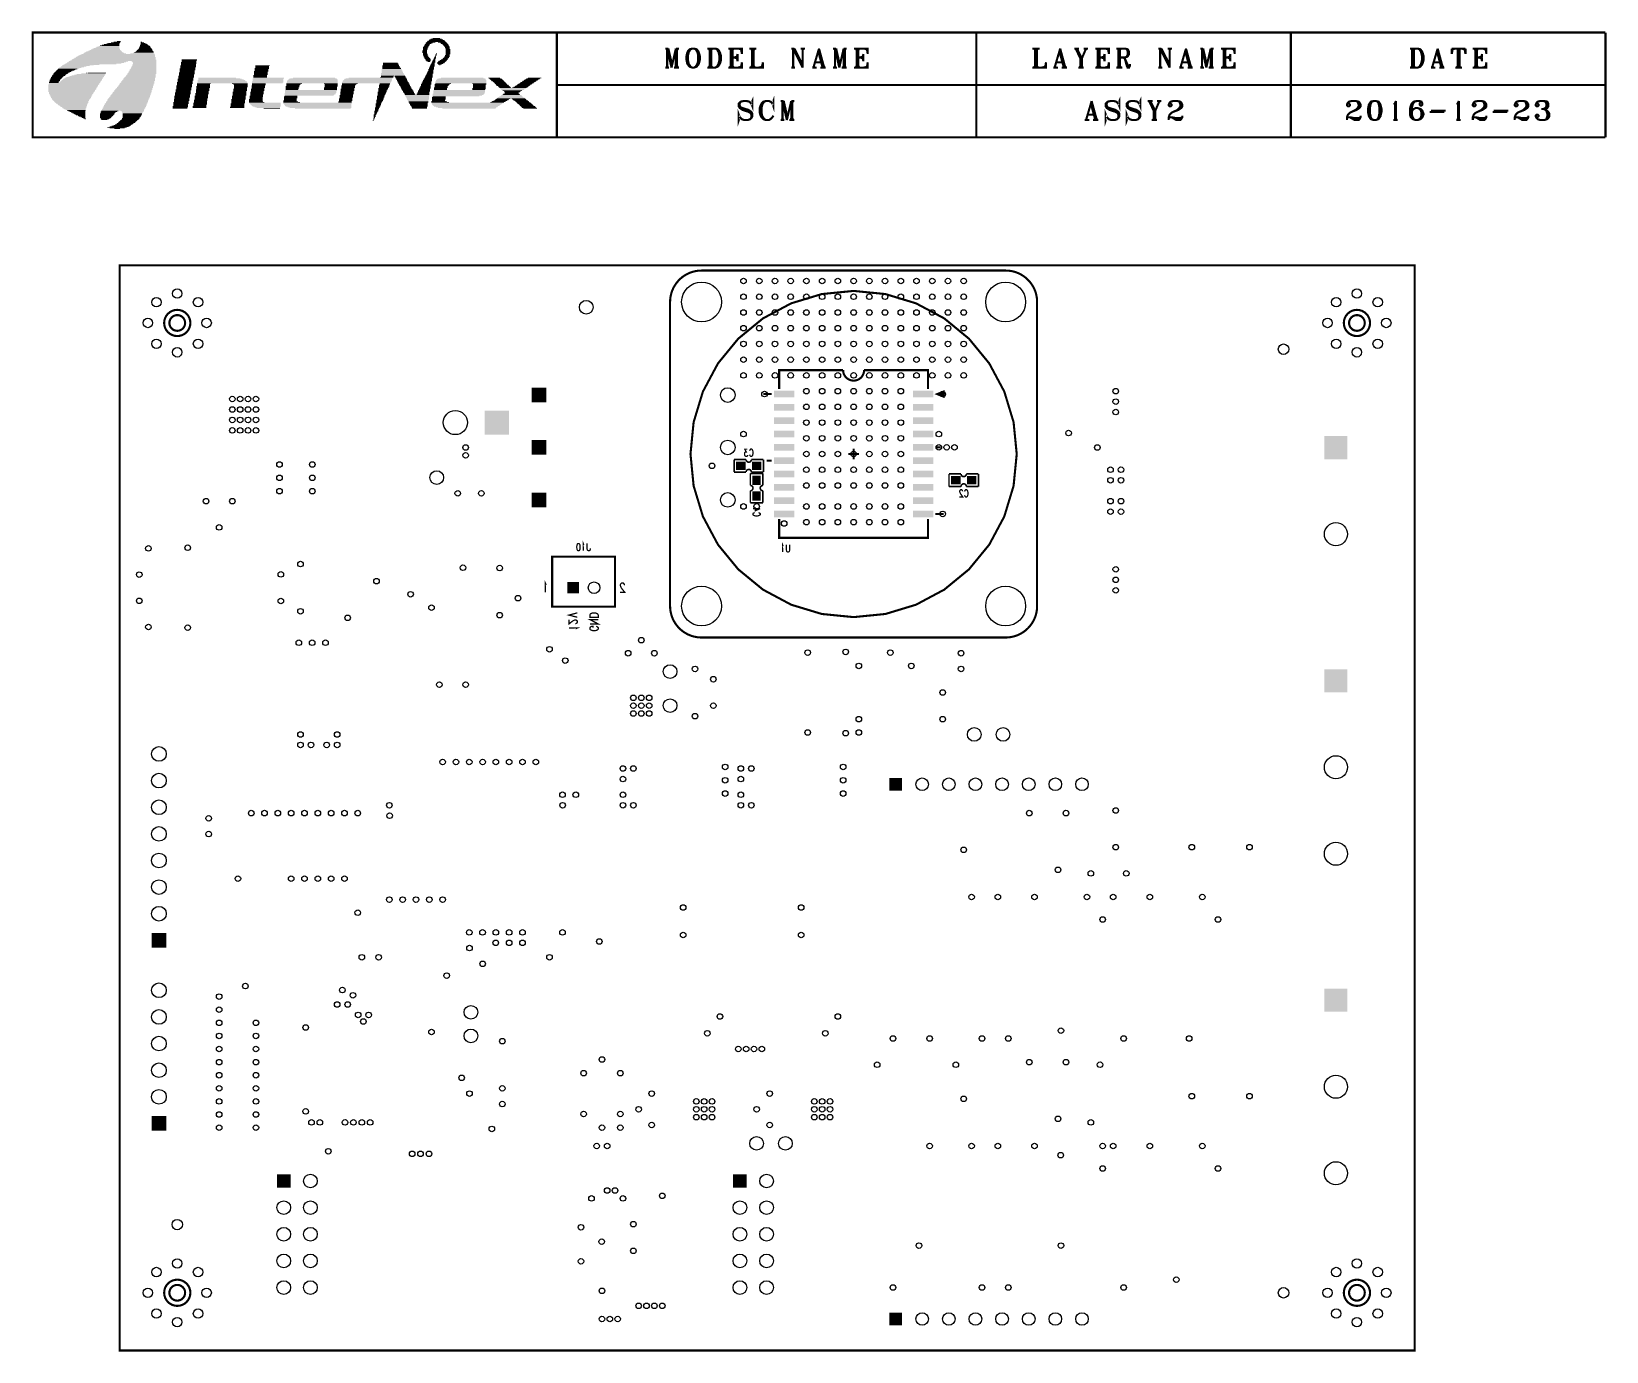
# Model space of a CAD drawing. Extents: x -8 to 142, y 0 to 126.
import ezdxf

# ---------------------------------------------------------------- set-up
doc = ezdxf.new("R2010")
doc.units = 0
doc.layers.get('0').update_dxf_attribs({"linetype": 'CONTINUOUS'})
doc.layers.add('03_ASSY2_GBR', color=1, linetype='CONTINUOUS')

# ---------------------------------------------------------------- blocks, each defined once
blk = doc.blocks.new('ROUND_124')
blk.add_circle((0, 0), 0.7)
blk = doc.blocks.new('SQUARE_125')
blk.add_solid([(0.7, 0.7), (0.7, -0.7), (-0.7, 0.7), (-0.7, -0.7)])
blk = doc.blocks.new('SQUARE_147')
blk.add_solid([(0.6, 0.6), (0.6, -0.6), (-0.6, 0.6), (-0.6, -0.6)])
blk = doc.blocks.new('SQUARE_154')
blk.add_solid([(0.65, 0.65), (0.65, -0.65), (-0.65, 0.65), (-0.65, -0.65)])
blk = doc.blocks.new('ROUND_162')
blk.add_circle((0, 0), 1.15)
blk = doc.blocks.new('SQUARE_163')
blk.add_solid([(1.15, 1.15), (1.15, -1.15), (-1.15, 1.15), (-1.15, -1.15)])
blk = doc.blocks.new('ROUND_170')
blk.add_circle((0, 0), 0.265)
blk = doc.blocks.new('ROUND_171')
blk.add_circle((0, 0), 0.45)
blk = doc.blocks.new('SQUARE_172')
blk.add_solid([(0.55, 0.55), (0.55, -0.55), (-0.55, 0.55), (-0.55, -0.55)])
blk = doc.blocks.new('ROUND_173')
blk.add_circle((0, 0), 0.55)
blk = doc.blocks.new('ROUND_174')
blk.add_circle((0, 0), 1.9)
blk = doc.blocks.new('ROUND_175')
blk.add_circle((0, 0), 1.1)
blk = doc.blocks.new('SQUARE_176')
blk.add_solid([(1.1, 1.1), (1.1, -1.1), (-1.1, 1.1), (-1.1, -1.1)])
blk = doc.blocks.new('RECTANGLE_178')
blk.add_solid([(0.4, 0.45), (0.4, -0.45), (-0.4, 0.45), (-0.4, -0.45)])
blk = doc.blocks.new('RECTANGLE_180')
blk.add_solid([(0.45, 0.4), (0.45, -0.4), (-0.45, 0.4), (-0.45, -0.4)])
blk = doc.blocks.new('RECTANGLE_208')
blk.add_solid([(0.975, 0.3175), (0.975, -0.3175), (-0.975, 0.3175), (-0.975, -0.3175)])
blk = doc.blocks.new('ROUND_216')
blk.add_circle((0, 0), 0.5)
blk = doc.blocks.new('ROUND_217')
blk.add_circle((0, 0), 0.6)
blk = doc.blocks.new('ROUND_218')
blk.add_circle((0, 0), 0.65)

msp = doc.modelspace()

# ---------------------------------------------------------------- linework, layer by layer
at = {"layer": '03_ASSY2_GBR'}
for points, const_width in [([(41.7, 125.7), (-8.3, 125.7), (-8.3, 115.7), (41.7, 115.7)], 0.2), ([(41.7, 125.7), (141.7, 125.7)], 0.2), ([(41.7, 125.7), (41.7, 115.7)], 0.2), ([(81.7, 125.7), (81.7, 115.7)], 0.2), ([(111.7, 125.7), (111.7, 115.7)], 0.2), ([(141.7, 125.7), (141.7, 115.7)], 0.2), ([(52.05, 124.17), (52.336, 124.17)], 0.2), ([(52.102, 124.17), (52.219, 124.109)], 0.2), ([(52.219, 124.17), (52.219, 122.442)], 0.2), ([(52.219, 124.17), (52.635, 122.352)], 0.2), ([(52.284, 124.17), (52.635, 122.624)], 0.2), ([(52.336, 124.17), (52.687, 122.624)], 0.2), ([(53.051, 124.17), (52.635, 122.352)], 0.2), ([(53.051, 124.17), (53.051, 122.352)], 0.2), ([(53.051, 124.17), (53.35, 124.17)], 0.2), ([(53.103, 124.109), (53.103, 122.442)], 0.2), ([(53.168, 124.17), (53.168, 122.352)], 0.2), ([(53.22, 124.17), (53.168, 124.018)], 0.2), ([(53.285, 124.17), (53.168, 124.109)], 0.2), ([(54.609, 124.17), (54.375, 124.109), (54.206, 123.927), (54.128, 123.745), (54.05, 123.412), (54.05, 123.139), (54.128, 122.776), (54.206, 122.624), (54.375, 122.442), (54.609, 122.352), (54.778, 122.352), (55.025, 122.442), (55.181, 122.624), (55.259, 122.776), (55.35, 123.139), (55.35, 123.412), (55.259, 123.745), (55.181, 123.927), (55.025, 124.109), (54.778, 124.17), (54.609, 124.17)], 0.2), ([(54.284, 123.927), (54.206, 123.745), (54.128, 123.503), (54.128, 123.048), (54.206, 122.776), (54.284, 122.624)], 0.2), ([(54.609, 124.17), (54.453, 124.109), (54.284, 123.836), (54.206, 123.503), (54.206, 123.048), (54.284, 122.715), (54.453, 122.442), (54.609, 122.352)], 0.2), ([(54.778, 122.352), (54.934, 122.442), (55.103, 122.715), (55.181, 123.048), (55.181, 123.503), (55.103, 123.836), (54.934, 124.109), (54.778, 124.17)], 0.2), ([(55.103, 122.624), (55.181, 122.776), (55.259, 123.048), (55.259, 123.503), (55.181, 123.745), (55.103, 123.927)], 0.2), ([(56.05, 124.17), (56.804, 124.17), (57.038, 124.109), (57.194, 123.927), (57.272, 123.745), (57.35, 123.503), (57.35, 123.048), (57.272, 122.776), (57.194, 122.624), (57.038, 122.442), (56.804, 122.352), (56.05, 122.352)], 0.2), ([(56.115, 124.17), (56.271, 124.109)], 0.2), ([(56.193, 124.17), (56.271, 124.018)], 0.2), ([(56.271, 124.17), (56.271, 122.352)], 0.2), ([(56.349, 124.109), (56.349, 122.442)], 0.2), ([(56.427, 124.17), (56.427, 122.352)], 0.2), ([(56.505, 124.17), (56.427, 124.018)], 0.2), ([(56.583, 124.17), (56.427, 124.109)], 0.2), ([(56.804, 124.17), (56.96, 124.109), (57.116, 123.836), (57.194, 123.503), (57.194, 123.048), (57.116, 122.715), (56.96, 122.442), (56.804, 122.352)], 0.2), ([(57.116, 123.927), (57.194, 123.745), (57.272, 123.503), (57.272, 123.048), (57.194, 122.776), (57.116, 122.624)], 0.2), ([(58.05, 124.17), (59.35, 124.17), (59.35, 123.655)], 0.2), ([(58.128, 124.17), (58.284, 124.109)], 0.2), ([(58.206, 124.17), (58.284, 124.018)], 0.2), ([(58.284, 124.17), (58.284, 122.352)], 0.2), ([(58.934, 123.412), (58.609, 123.321), (58.934, 123.23)], 0.2), ([(58.362, 124.109), (58.362, 122.442)], 0.2), ([(58.453, 124.17), (58.453, 122.352)], 0.2), ([(58.531, 124.17), (58.453, 124.018)], 0.2), ([(58.609, 124.17), (58.453, 124.109)], 0.2), ([(58.453, 123.321), (58.934, 123.321)], 0.2), ([(58.934, 123.503), (58.778, 123.321), (58.934, 123.139)], 0.2), ([(58.934, 123.655), (58.856, 123.321), (58.934, 122.958)], 0.2), ([(58.934, 124.17), (59.35, 124.109)], 0.2), ([(58.934, 123.655), (58.934, 122.958)], 0.2), ([(59.103, 124.17), (59.35, 124.018)], 0.2), ([(59.181, 124.17), (59.35, 123.927)], 0.2), ([(59.259, 124.17), (59.35, 123.655)], 0.2), ([(60.05, 124.17), (60.739, 124.17)], 0.2), ([(60.128, 124.17), (60.31, 124.109)], 0.2), ([(60.219, 124.17), (60.31, 124.018)], 0.2), ([(60.31, 124.17), (60.31, 122.352)], 0.2), ([(60.388, 124.109), (60.388, 122.442)], 0.2), ([(60.479, 124.17), (60.479, 122.352)], 0.2), ([(60.57, 124.17), (60.479, 124.018)], 0.2), ([(60.648, 124.17), (60.479, 124.109)], 0.2), ([(64.05, 124.17), (64.362, 124.17)], 0.2), ([(64.102, 124.17), (64.232, 124.109)], 0.2), ([(64.232, 124.17), (64.232, 122.442)], 0.2), ([(64.232, 124.17), (65.142, 122.352)], 0.2), ([(64.31, 124.17), (65.077, 122.624)], 0.2), ([(64.362, 124.17), (65.142, 122.624)], 0.2), ([(64.96, 124.17), (65.35, 124.17)], 0.2), ([(65.025, 124.17), (65.142, 124.109)], 0.2), ([(65.285, 124.17), (65.142, 124.109)], 0.2), ([(65.142, 124.109), (65.142, 122.352)], 0.2), ([(66.7, 124.17), (66.193, 122.442)], 0.2), ([(66.622, 123.927), (67.051, 122.352)], 0.2), ([(66.7, 124.17), (67.194, 122.352)], 0.2), ([(66.7, 123.927), (67.129, 122.352)], 0.2), ([(68.05, 124.17), (68.336, 124.17)], 0.2), ([(68.102, 124.17), (68.219, 124.109)], 0.2), ([(68.219, 124.17), (68.219, 122.442)], 0.2), ([(68.219, 124.17), (68.635, 122.352)], 0.2), ([(68.284, 124.17), (68.635, 122.624)], 0.2), ([(68.336, 124.17), (68.687, 122.624)], 0.2), ([(69.051, 124.17), (68.635, 122.352)], 0.2), ([(69.051, 124.17), (69.051, 122.352)], 0.2), ([(69.051, 124.17), (69.35, 124.17)], 0.2), ([(69.103, 124.109), (69.103, 122.442)], 0.2), ([(69.168, 124.17), (69.168, 122.352)], 0.2), ([(69.22, 124.17), (69.168, 124.018)], 0.2), ([(69.285, 124.17), (69.168, 124.109)], 0.2), ([(70.05, 124.17), (71.35, 124.17), (71.35, 123.655)], 0.2), ([(70.128, 124.17), (70.284, 124.109)], 0.2), ([(70.206, 124.17), (70.284, 124.018)], 0.2), ([(70.284, 124.17), (70.284, 122.352)], 0.2), ([(70.934, 123.412), (70.609, 123.321), (70.934, 123.23)], 0.2), ([(70.362, 124.109), (70.362, 122.442)], 0.2), ([(70.453, 124.17), (70.453, 122.352)], 0.2), ([(70.531, 124.17), (70.453, 124.018)], 0.2), ([(70.609, 124.17), (70.453, 124.109)], 0.2), ([(70.453, 123.321), (70.934, 123.321)], 0.2), ([(70.934, 123.503), (70.778, 123.321), (70.934, 123.139)], 0.2), ([(70.934, 123.655), (70.856, 123.321), (70.934, 122.958)], 0.2), ([(70.934, 124.17), (71.35, 124.109)], 0.2), ([(70.934, 123.655), (70.934, 122.958)], 0.2), ([(71.103, 124.17), (71.35, 124.018)], 0.2), ([(71.181, 124.17), (71.35, 123.927)], 0.2), ([(71.259, 124.17), (71.35, 123.655)], 0.2), ([(87.05, 124.17), (87.739, 124.17)], 0.2), ([(87.128, 124.17), (87.31, 124.109)], 0.2), ([(87.219, 124.17), (87.31, 124.018)], 0.2), ([(87.31, 124.17), (87.31, 122.352)], 0.2), ([(87.388, 124.109), (87.388, 122.442)], 0.2), ([(87.479, 124.17), (87.479, 122.352)], 0.2), ([(87.57, 124.17), (87.479, 124.018)], 0.2), ([(87.648, 124.17), (87.479, 124.109)], 0.2), ([(89.7, 124.17), (89.193, 122.442)], 0.2), ([(89.622, 123.927), (90.051, 122.352)], 0.2), ([(89.7, 124.17), (90.194, 122.352)], 0.2), ([(89.7, 123.927), (90.129, 122.352)], 0.2), ([(91.05, 124.17), (91.505, 124.17)], 0.2), ([(91.115, 124.17), (91.245, 124.109)], 0.2), ([(91.18, 124.17), (91.622, 123.23), (91.622, 122.352)], 0.2), ([(91.245, 124.17), (91.687, 123.23), (91.687, 122.442)], 0.2), ([(91.297, 124.17), (91.765, 123.23), (91.765, 122.352)], 0.2), ([(91.44, 124.17), (91.297, 124.109)], 0.2), ([(92.142, 124.109), (91.765, 123.23)], 0.2), ([(91.947, 124.17), (92.35, 124.17)], 0.2), ([(92.025, 124.17), (92.142, 124.109)], 0.2), ([(92.272, 124.17), (92.142, 124.109)], 0.2), ([(93.05, 124.17), (94.35, 124.17), (94.35, 123.655)], 0.2), ([(93.128, 124.17), (93.284, 124.109)], 0.2), ([(93.206, 124.17), (93.284, 124.018)], 0.2), ([(93.284, 124.17), (93.284, 122.352)], 0.2), ([(93.934, 123.412), (93.609, 123.321), (93.934, 123.23)], 0.2), ([(93.362, 124.109), (93.362, 122.442)], 0.2), ([(93.453, 124.17), (93.453, 122.352)], 0.2), ([(93.531, 124.17), (93.453, 124.018)], 0.2), ([(93.609, 124.17), (93.453, 124.109)], 0.2), ([(93.453, 123.321), (93.934, 123.321)], 0.2), ([(93.934, 123.503), (93.778, 123.321), (93.934, 123.139)], 0.2), ([(93.934, 123.655), (93.856, 123.321), (93.934, 122.958)], 0.2), ([(93.934, 124.17), (94.35, 124.109)], 0.2), ([(93.934, 123.655), (93.934, 122.958)], 0.2), ([(94.103, 124.17), (94.35, 124.018)], 0.2), ([(94.181, 124.17), (94.35, 123.927)], 0.2), ([(94.259, 124.17), (94.35, 123.655)], 0.2), ([(95.05, 124.17), (95.908, 124.17), (96.129, 124.109), (96.194, 124.018), (96.272, 123.836), (96.272, 123.655), (96.194, 123.503), (96.129, 123.412), (95.908, 123.321), (95.401, 123.321)], 0.2), ([(95.115, 124.17), (95.258, 124.109)], 0.2), ([(95.193, 124.17), (95.258, 124.018)], 0.2), ([(95.258, 124.17), (95.258, 122.352)], 0.2), ([(95.336, 124.109), (95.336, 122.442)], 0.2), ([(95.401, 124.17), (95.401, 122.352)], 0.2), ([(95.479, 124.17), (95.401, 124.018)], 0.2), ([(95.544, 124.17), (95.401, 124.109)], 0.2), ([(95.687, 123.321), (95.843, 123.23), (95.908, 123.048), (96.051, 122.533), (96.129, 122.352), (96.272, 122.352), (96.35, 122.533), (96.35, 122.715)], 0.2), ([(95.843, 123.23), (95.908, 123.139), (96.129, 122.624), (96.194, 122.533), (96.272, 122.533), (96.35, 122.624)], 0.2), ([(95.908, 124.17), (96.051, 124.109), (96.129, 123.927), (96.129, 123.564), (96.051, 123.412), (95.908, 123.321)], 0.2), ([(96.129, 124.018), (96.194, 123.836), (96.194, 123.655), (96.129, 123.503)], 0.2), ([(99.05, 124.17), (99.362, 124.17)], 0.2), ([(99.102, 124.17), (99.232, 124.109)], 0.2), ([(99.232, 124.17), (99.232, 122.442)], 0.2), ([(99.232, 124.17), (100.142, 122.352)], 0.2), ([(99.31, 124.17), (100.077, 122.624)], 0.2), ([(99.362, 124.17), (100.142, 122.624)], 0.2), ([(99.96, 124.17), (100.35, 124.17)], 0.2), ([(100.025, 124.17), (100.142, 124.109)], 0.2), ([(100.285, 124.17), (100.142, 124.109)], 0.2), ([(100.142, 124.109), (100.142, 122.352)], 0.2), ([(101.7, 124.17), (101.193, 122.442)], 0.2), ([(101.622, 123.927), (102.051, 122.352)], 0.2), ([(101.7, 124.17), (102.194, 122.352)], 0.2), ([(101.7, 123.927), (102.129, 122.352)], 0.2), ([(103.05, 124.17), (103.336, 124.17)], 0.2), ([(103.102, 124.17), (103.219, 124.109)], 0.2), ([(103.219, 124.17), (103.219, 122.442)], 0.2), ([(103.219, 124.17), (103.635, 122.352)], 0.2), ([(103.284, 124.17), (103.635, 122.624)], 0.2), ([(103.336, 124.17), (103.687, 122.624)], 0.2), ([(104.051, 124.17), (103.635, 122.352)], 0.2), ([(104.051, 124.17), (104.051, 122.352)], 0.2), ([(104.051, 124.17), (104.35, 124.17)], 0.2), ([(104.103, 124.109), (104.103, 122.442)], 0.2), ([(104.168, 124.17), (104.168, 122.352)], 0.2), ([(104.22, 124.17), (104.168, 124.018)], 0.2), ([(104.285, 124.17), (104.168, 124.109)], 0.2), ([(105.05, 124.17), (106.35, 124.17), (106.35, 123.655)], 0.2), ([(105.128, 124.17), (105.284, 124.109)], 0.2), ([(105.206, 124.17), (105.284, 124.018)], 0.2), ([(105.284, 124.17), (105.284, 122.352)], 0.2), ([(105.934, 123.412), (105.609, 123.321), (105.934, 123.23)], 0.2), ([(105.362, 124.109), (105.362, 122.442)], 0.2), ([(105.453, 124.17), (105.453, 122.352)], 0.2), ([(105.531, 124.17), (105.453, 124.018)], 0.2), ([(105.609, 124.17), (105.453, 124.109)], 0.2), ([(105.453, 123.321), (105.934, 123.321)], 0.2), ([(105.934, 123.503), (105.778, 123.321), (105.934, 123.139)], 0.2), ([(105.934, 123.655), (105.856, 123.321), (105.934, 122.958)], 0.2), ([(105.934, 124.17), (106.35, 124.109)], 0.2), ([(105.934, 123.655), (105.934, 122.958)], 0.2), ([(106.103, 124.17), (106.35, 124.018)], 0.2), ([(106.181, 124.17), (106.35, 123.927)], 0.2), ([(106.259, 124.17), (106.35, 123.655)], 0.2), ([(123.05, 124.17), (123.804, 124.17), (124.038, 124.109), (124.194, 123.927), (124.272, 123.745), (124.35, 123.503), (124.35, 123.048), (124.272, 122.776), (124.194, 122.624), (124.038, 122.442), (123.804, 122.352), (123.05, 122.352)], 0.2), ([(123.115, 124.17), (123.271, 124.109)], 0.2), ([(123.193, 124.17), (123.271, 124.018)], 0.2), ([(123.271, 124.17), (123.271, 122.352)], 0.2), ([(123.349, 124.109), (123.349, 122.442)], 0.2), ([(123.427, 124.17), (123.427, 122.352)], 0.2), ([(123.505, 124.17), (123.427, 124.018)], 0.2), ([(123.583, 124.17), (123.427, 124.109)], 0.2), ([(123.804, 124.17), (123.96, 124.109), (124.116, 123.836), (124.194, 123.503), (124.194, 123.048), (124.116, 122.715), (123.96, 122.442), (123.804, 122.352)], 0.2), ([(124.116, 123.927), (124.194, 123.745), (124.272, 123.503), (124.272, 123.048), (124.194, 122.776), (124.116, 122.624)], 0.2), ([(125.7, 124.17), (125.193, 122.442)], 0.2), ([(125.622, 123.927), (126.051, 122.352)], 0.2), ([(125.7, 124.17), (126.194, 122.352)], 0.2), ([(125.7, 123.927), (126.129, 122.352)], 0.2), ([(127.05, 124.17), (127.05, 123.655)], 0.2), ([(127.05, 124.17), (128.35, 124.17)], 0.2), ([(127.128, 124.17), (127.05, 123.655)], 0.2), ([(127.206, 124.17), (127.05, 123.927)], 0.2), ([(127.284, 124.17), (127.05, 124.018)], 0.2), ([(127.453, 124.17), (127.05, 124.109)], 0.2), ([(127.609, 124.17), (127.609, 122.352)], 0.2), ([(127.7, 124.109), (127.7, 122.442)], 0.2), ([(127.778, 124.17), (127.778, 122.352)], 0.2), ([(127.934, 124.17), (128.35, 124.109)], 0.2), ([(128.103, 124.17), (128.35, 124.018)], 0.2), ([(128.181, 124.17), (128.35, 123.927)], 0.2), ([(128.259, 124.17), (128.35, 123.655)], 0.2), ([(128.35, 124.17), (128.35, 123.655)], 0.2), ([(129.05, 124.17), (130.35, 124.17), (130.35, 123.655)], 0.2), ([(129.128, 124.17), (129.284, 124.109)], 0.2), ([(129.206, 124.17), (129.284, 124.018)], 0.2), ([(129.284, 124.17), (129.284, 122.352)], 0.2), ([(129.934, 123.412), (129.609, 123.321), (129.934, 123.23)], 0.2), ([(129.362, 124.109), (129.362, 122.442)], 0.2), ([(129.453, 124.17), (129.453, 122.352)], 0.2), ([(129.531, 124.17), (129.453, 124.018)], 0.2), ([(129.609, 124.17), (129.453, 124.109)], 0.2), ([(129.453, 123.321), (129.934, 123.321)], 0.2), ([(129.934, 123.503), (129.778, 123.321), (129.934, 123.139)], 0.2), ([(129.934, 123.655), (129.856, 123.321), (129.934, 122.958)], 0.2), ([(129.934, 124.17), (130.35, 124.109)], 0.2), ([(129.934, 123.655), (129.934, 122.958)], 0.2), ([(130.103, 124.17), (130.35, 124.018)], 0.2), ([(130.181, 124.17), (130.35, 123.927)], 0.2), ([(130.259, 124.17), (130.35, 123.655)], 0.2), ([(52.05, 122.352), (52.401, 122.352)], 0.2), ([(52.219, 122.442), (52.102, 122.352)], 0.2), ([(52.219, 122.442), (52.336, 122.352)], 0.2), ([(52.869, 122.352), (53.35, 122.352)], 0.2), ([(53.051, 122.442), (52.934, 122.352)], 0.2), ([(53.051, 122.533), (52.986, 122.352)], 0.2), ([(53.168, 122.533), (53.22, 122.352)], 0.2), ([(53.168, 122.442), (53.285, 122.352)], 0.2), ([(56.271, 122.442), (56.115, 122.352)], 0.2), ([(56.271, 122.533), (56.193, 122.352)], 0.2), ([(56.427, 122.533), (56.505, 122.352)], 0.2), ([(56.427, 122.442), (56.583, 122.352)], 0.2), ([(58.05, 122.352), (59.35, 122.352), (59.35, 122.867)], 0.2), ([(58.284, 122.442), (58.128, 122.352)], 0.2), ([(58.284, 122.533), (58.206, 122.352)], 0.2), ([(58.453, 122.533), (58.531, 122.352)], 0.2), ([(58.453, 122.442), (58.609, 122.352)], 0.2), ([(58.934, 122.352), (59.35, 122.442)], 0.2), ([(59.103, 122.352), (59.35, 122.533)], 0.2), ([(59.181, 122.352), (59.35, 122.624)], 0.2), ([(59.259, 122.352), (59.35, 122.867)], 0.2), ([(60.05, 122.352), (61.35, 122.352), (61.35, 122.867)], 0.2), ([(60.31, 122.442), (60.128, 122.352)], 0.2), ([(60.31, 122.533), (60.219, 122.352)], 0.2), ([(60.479, 122.533), (60.57, 122.352)], 0.2), ([(60.479, 122.442), (60.648, 122.352)], 0.2), ([(60.908, 122.352), (61.35, 122.442)], 0.2), ([(61.077, 122.352), (61.35, 122.533)], 0.2), ([(61.168, 122.352), (61.35, 122.624)], 0.2), ([(61.259, 122.352), (61.35, 122.867)], 0.2), ([(64.05, 122.352), (64.427, 122.352)], 0.2), ([(64.232, 122.442), (64.102, 122.352)], 0.2), ([(64.232, 122.442), (64.362, 122.352)], 0.2), ([(66.05, 122.352), (66.479, 122.352)], 0.2), ([(66.193, 122.442), (66.115, 122.352)], 0.2), ([(66.193, 122.442), (66.336, 122.352)], 0.2), ([(66.336, 122.867), (66.986, 122.867)], 0.2), ([(66.843, 122.352), (67.35, 122.352)], 0.2), ([(67.051, 122.442), (66.908, 122.352)], 0.2), ([(67.051, 122.533), (66.986, 122.352)], 0.2), ([(67.129, 122.533), (67.272, 122.352)], 0.2), ([(68.05, 122.352), (68.401, 122.352)], 0.2), ([(68.219, 122.442), (68.102, 122.352)], 0.2), ([(68.219, 122.442), (68.336, 122.352)], 0.2), ([(68.869, 122.352), (69.35, 122.352)], 0.2), ([(69.051, 122.442), (68.934, 122.352)], 0.2), ([(69.051, 122.533), (68.986, 122.352)], 0.2), ([(69.168, 122.533), (69.22, 122.352)], 0.2), ([(69.168, 122.442), (69.285, 122.352)], 0.2), ([(70.05, 122.352), (71.35, 122.352), (71.35, 122.867)], 0.2), ([(70.284, 122.442), (70.128, 122.352)], 0.2), ([(70.284, 122.533), (70.206, 122.352)], 0.2), ([(70.453, 122.533), (70.531, 122.352)], 0.2), ([(70.453, 122.442), (70.609, 122.352)], 0.2), ([(70.934, 122.352), (71.35, 122.442)], 0.2), ([(71.103, 122.352), (71.35, 122.533)], 0.2), ([(71.181, 122.352), (71.35, 122.624)], 0.2), ([(71.259, 122.352), (71.35, 122.867)], 0.2), ([(87.05, 122.352), (88.35, 122.352), (88.35, 122.867)], 0.2), ([(87.31, 122.442), (87.128, 122.352)], 0.2), ([(87.31, 122.533), (87.219, 122.352)], 0.2), ([(87.479, 122.533), (87.57, 122.352)], 0.2), ([(87.479, 122.442), (87.648, 122.352)], 0.2), ([(87.908, 122.352), (88.35, 122.442)], 0.2), ([(88.077, 122.352), (88.35, 122.533)], 0.2), ([(88.168, 122.352), (88.35, 122.624)], 0.2), ([(88.259, 122.352), (88.35, 122.867)], 0.2), ([(89.05, 122.352), (89.479, 122.352)], 0.2), ([(89.193, 122.442), (89.115, 122.352)], 0.2), ([(89.193, 122.442), (89.336, 122.352)], 0.2), ([(89.336, 122.867), (89.986, 122.867)], 0.2), ([(89.843, 122.352), (90.35, 122.352)], 0.2), ([(90.051, 122.442), (89.908, 122.352)], 0.2), ([(90.051, 122.533), (89.986, 122.352)], 0.2), ([(90.129, 122.533), (90.272, 122.352)], 0.2), ([(91.44, 122.352), (91.947, 122.352)], 0.2), ([(91.622, 122.442), (91.505, 122.352)], 0.2), ([(91.622, 122.533), (91.557, 122.352)], 0.2), ([(91.765, 122.533), (91.817, 122.352)], 0.2), ([(91.765, 122.442), (91.882, 122.352)], 0.2), ([(93.05, 122.352), (94.35, 122.352), (94.35, 122.867)], 0.2), ([(93.284, 122.442), (93.128, 122.352)], 0.2), ([(93.284, 122.533), (93.206, 122.352)], 0.2), ([(93.453, 122.533), (93.531, 122.352)], 0.2), ([(93.453, 122.442), (93.609, 122.352)], 0.2), ([(93.934, 122.352), (94.35, 122.442)], 0.2), ([(94.103, 122.352), (94.35, 122.533)], 0.2), ([(94.181, 122.352), (94.35, 122.624)], 0.2), ([(94.259, 122.352), (94.35, 122.867)], 0.2), ([(95.05, 122.352), (95.622, 122.352)], 0.2), ([(95.258, 122.442), (95.115, 122.352)], 0.2), ([(95.258, 122.533), (95.193, 122.352)], 0.2), ([(95.401, 122.533), (95.479, 122.352)], 0.2), ([(95.401, 122.442), (95.544, 122.352)], 0.2), ([(96.051, 122.715), (96.129, 122.533), (96.194, 122.442), (96.272, 122.442)], 0.2), ([(99.05, 122.352), (99.427, 122.352)], 0.2), ([(99.232, 122.442), (99.102, 122.352)], 0.2), ([(99.232, 122.442), (99.362, 122.352)], 0.2), ([(101.05, 122.352), (101.479, 122.352)], 0.2), ([(101.193, 122.442), (101.115, 122.352)], 0.2), ([(101.193, 122.442), (101.336, 122.352)], 0.2), ([(101.336, 122.867), (101.986, 122.867)], 0.2), ([(101.843, 122.352), (102.35, 122.352)], 0.2), ([(102.051, 122.442), (101.908, 122.352)], 0.2), ([(102.051, 122.533), (101.986, 122.352)], 0.2), ([(102.129, 122.533), (102.272, 122.352)], 0.2), ([(103.05, 122.352), (103.401, 122.352)], 0.2), ([(103.219, 122.442), (103.102, 122.352)], 0.2), ([(103.219, 122.442), (103.336, 122.352)], 0.2), ([(103.869, 122.352), (104.35, 122.352)], 0.2), ([(104.051, 122.442), (103.934, 122.352)], 0.2), ([(104.051, 122.533), (103.986, 122.352)], 0.2), ([(104.168, 122.533), (104.22, 122.352)], 0.2), ([(104.168, 122.442), (104.285, 122.352)], 0.2), ([(105.05, 122.352), (106.35, 122.352), (106.35, 122.867)], 0.2), ([(105.284, 122.442), (105.128, 122.352)], 0.2), ([(105.284, 122.533), (105.206, 122.352)], 0.2), ([(105.453, 122.533), (105.531, 122.352)], 0.2), ([(105.453, 122.442), (105.609, 122.352)], 0.2), ([(105.934, 122.352), (106.35, 122.442)], 0.2), ([(106.103, 122.352), (106.35, 122.533)], 0.2), ([(106.181, 122.352), (106.35, 122.624)], 0.2), ([(106.259, 122.352), (106.35, 122.867)], 0.2), ([(123.271, 122.442), (123.115, 122.352)], 0.2), ([(123.271, 122.533), (123.193, 122.352)], 0.2), ([(123.427, 122.533), (123.505, 122.352)], 0.2), ([(123.427, 122.442), (123.583, 122.352)], 0.2), ([(125.05, 122.352), (125.479, 122.352)], 0.2), ([(125.193, 122.442), (125.115, 122.352)], 0.2), ([(125.193, 122.442), (125.336, 122.352)], 0.2), ([(125.336, 122.867), (125.986, 122.867)], 0.2), ([(125.843, 122.352), (126.35, 122.352)], 0.2), ([(126.051, 122.442), (125.908, 122.352)], 0.2), ([(126.051, 122.533), (125.986, 122.352)], 0.2), ([(126.129, 122.533), (126.272, 122.352)], 0.2), ([(127.375, 122.352), (128.012, 122.352)], 0.2), ([(127.609, 122.442), (127.453, 122.352)], 0.2), ([(127.609, 122.533), (127.531, 122.352)], 0.2), ([(127.778, 122.533), (127.856, 122.352)], 0.2), ([(127.778, 122.442), (127.934, 122.352)], 0.2), ([(129.05, 122.352), (130.35, 122.352), (130.35, 122.867)], 0.2), ([(129.284, 122.442), (129.128, 122.352)], 0.2), ([(129.284, 122.533), (129.206, 122.352)], 0.2), ([(129.453, 122.533), (129.531, 122.352)], 0.2), ([(129.453, 122.442), (129.609, 122.352)], 0.2), ([(129.934, 122.352), (130.35, 122.442)], 0.2), ([(130.103, 122.352), (130.35, 122.533)], 0.2), ([(130.181, 122.352), (130.35, 122.624)], 0.2), ([(130.259, 122.352), (130.35, 122.867)], 0.2), ([(41.7, 120.7), (141.7, 120.7)], 0.2), ([(60.246, 118.927), (60.35, 119.17), (60.35, 118.655), (60.246, 118.927), (60.064, 119.109), (59.778, 119.17), (59.505, 119.17), (59.232, 119.109), (59.05, 118.927), (59.05, 118.655), (59.141, 118.503), (59.414, 118.321), (59.973, 118.139), (60.155, 118.048), (60.246, 117.867), (60.246, 117.624), (60.155, 117.442)], 0.2), ([(59.232, 119.109), (59.141, 118.927), (59.141, 118.745), (59.232, 118.564), (59.414, 118.503), (59.973, 118.321), (60.246, 118.139), (60.35, 117.958), (60.35, 117.715), (60.246, 117.533), (60.155, 117.442), (59.882, 117.352), (59.596, 117.352), (59.323, 117.442), (59.141, 117.624), (59.05, 117.867), (59.05, 117.352), (59.141, 117.624)], 0.2), ([(59.141, 118.655), (59.232, 118.503), (59.414, 118.412), (59.973, 118.23), (60.155, 118.139), (60.246, 117.958)], 0.2), ([(62.259, 118.927), (62.35, 119.17), (62.35, 118.655), (62.259, 118.927), (62.077, 119.109), (61.908, 119.17), (61.648, 119.17), (61.388, 119.109), (61.219, 118.927), (61.128, 118.745), (61.05, 118.503), (61.05, 118.048), (61.128, 117.776), (61.219, 117.624), (61.388, 117.442), (61.648, 117.352), (61.908, 117.352), (62.077, 117.442), (62.259, 117.624), (62.35, 117.776)], 0.2), ([(61.297, 118.927), (61.219, 118.745), (61.128, 118.503), (61.128, 118.048), (61.219, 117.776), (61.297, 117.624)], 0.2), ([(61.648, 119.17), (61.479, 119.109), (61.297, 118.836), (61.219, 118.503), (61.219, 118.048), (61.297, 117.715), (61.479, 117.442), (61.648, 117.352)], 0.2), ([(63.05, 119.17), (63.336, 119.17)], 0.2), ([(63.102, 119.17), (63.219, 119.109)], 0.2), ([(63.219, 119.17), (63.219, 117.442)], 0.2), ([(63.219, 119.17), (63.635, 117.352)], 0.2), ([(63.284, 119.17), (63.635, 117.624)], 0.2), ([(63.336, 119.17), (63.687, 117.624)], 0.2), ([(64.051, 119.17), (63.635, 117.352)], 0.2), ([(64.051, 119.17), (64.051, 117.352)], 0.2), ([(64.051, 119.17), (64.35, 119.17)], 0.2), ([(64.103, 119.109), (64.103, 117.442)], 0.2), ([(64.168, 119.17), (64.168, 117.352)], 0.2), ([(64.22, 119.17), (64.168, 119.018)], 0.2), ([(64.285, 119.17), (64.168, 119.109)], 0.2), ([(92.7, 119.17), (92.193, 117.442)], 0.2), ([(92.622, 118.927), (93.051, 117.352)], 0.2), ([(92.7, 119.17), (93.194, 117.352)], 0.2), ([(92.7, 118.927), (93.129, 117.352)], 0.2), ([(95.246, 118.927), (95.35, 119.17), (95.35, 118.655), (95.246, 118.927), (95.064, 119.109), (94.778, 119.17), (94.505, 119.17), (94.232, 119.109), (94.05, 118.927), (94.05, 118.655), (94.141, 118.503), (94.414, 118.321), (94.973, 118.139), (95.155, 118.048), (95.246, 117.867), (95.246, 117.624), (95.155, 117.442)], 0.2), ([(94.232, 119.109), (94.141, 118.927), (94.141, 118.745), (94.232, 118.564), (94.414, 118.503), (94.973, 118.321), (95.246, 118.139), (95.35, 117.958), (95.35, 117.715), (95.246, 117.533), (95.155, 117.442), (94.882, 117.352), (94.596, 117.352), (94.323, 117.442), (94.141, 117.624), (94.05, 117.867), (94.05, 117.352), (94.141, 117.624)], 0.2), ([(94.141, 118.655), (94.232, 118.503), (94.414, 118.412), (94.973, 118.23), (95.155, 118.139), (95.246, 117.958)], 0.2), ([(97.246, 118.927), (97.35, 119.17), (97.35, 118.655), (97.246, 118.927), (97.064, 119.109), (96.778, 119.17), (96.505, 119.17), (96.232, 119.109), (96.05, 118.927), (96.05, 118.655), (96.141, 118.503), (96.414, 118.321), (96.973, 118.139), (97.155, 118.048), (97.246, 117.867), (97.246, 117.624), (97.155, 117.442)], 0.2), ([(96.232, 119.109), (96.141, 118.927), (96.141, 118.745), (96.232, 118.564), (96.414, 118.503), (96.973, 118.321), (97.246, 118.139), (97.35, 117.958), (97.35, 117.715), (97.246, 117.533), (97.155, 117.442), (96.882, 117.352), (96.596, 117.352), (96.323, 117.442), (96.141, 117.624), (96.05, 117.867), (96.05, 117.352), (96.141, 117.624)], 0.2), ([(96.141, 118.655), (96.232, 118.503), (96.414, 118.412), (96.973, 118.23), (97.155, 118.139), (97.246, 117.958)], 0.2), ([(98.05, 119.17), (98.505, 119.17)], 0.2), ([(98.115, 119.17), (98.245, 119.109)], 0.2), ([(98.18, 119.17), (98.622, 118.23), (98.622, 117.352)], 0.2), ([(98.245, 119.17), (98.687, 118.23), (98.687, 117.442)], 0.2), ([(98.297, 119.17), (98.765, 118.23), (98.765, 117.352)], 0.2), ([(98.44, 119.17), (98.297, 119.109)], 0.2), ([(99.142, 119.109), (98.765, 118.23)], 0.2), ([(98.947, 119.17), (99.35, 119.17)], 0.2), ([(99.025, 119.17), (99.142, 119.109)], 0.2), ([(99.272, 119.17), (99.142, 119.109)], 0.2), ([(100.141, 118.927), (100.232, 118.927), (100.323, 118.836), (100.323, 118.745), (100.232, 118.655), (100.141, 118.655), (100.05, 118.745), (100.05, 118.836), (100.141, 119.018), (100.232, 119.109), (100.505, 119.17), (100.882, 119.17), (101.155, 119.109), (101.246, 119.018), (101.35, 118.836), (101.35, 118.655), (101.246, 118.503), (100.973, 118.321), (100.505, 118.139), (100.323, 118.048), (100.141, 117.867), (100.05, 117.624), (100.05, 117.352)], 0.2), ([(100.141, 118.836), (100.141, 118.745), (100.232, 118.745), (100.232, 118.836), (100.141, 118.836)], 0.2), ([(100.882, 119.17), (101.064, 119.109), (101.155, 118.836), (101.155, 118.655), (101.064, 118.503), (100.882, 118.321), (100.505, 118.139)], 0.2), ([(101.155, 119.018), (101.246, 118.836), (101.246, 118.655), (101.155, 118.503)], 0.2), ([(117.141, 118.927), (117.232, 118.927), (117.323, 118.836), (117.323, 118.745), (117.232, 118.655), (117.141, 118.655), (117.05, 118.745), (117.05, 118.836), (117.141, 119.018), (117.232, 119.109), (117.505, 119.17), (117.882, 119.17), (118.155, 119.109), (118.246, 119.018), (118.35, 118.836), (118.35, 118.655), (118.246, 118.503), (117.973, 118.321), (117.505, 118.139), (117.323, 118.048), (117.141, 117.867), (117.05, 117.624), (117.05, 117.352)], 0.2), ([(117.141, 118.836), (117.141, 118.745), (117.232, 118.745), (117.232, 118.836), (117.141, 118.836)], 0.2), ([(117.882, 119.17), (118.064, 119.109), (118.155, 118.836), (118.155, 118.655), (118.064, 118.503), (117.882, 118.321), (117.505, 118.139)], 0.2), ([(118.155, 119.018), (118.246, 118.836), (118.246, 118.655), (118.155, 118.503)], 0.2), ([(119.596, 119.17), (119.323, 119.109), (119.141, 118.836), (119.05, 118.412), (119.05, 118.139), (119.141, 117.715), (119.323, 117.442), (119.596, 117.352), (119.791, 117.352), (120.064, 117.442), (120.246, 117.715), (120.35, 118.139), (120.35, 118.412), (120.246, 118.836), (120.064, 119.109), (119.791, 119.17), (119.596, 119.17)], 0.2), ([(119.323, 119.018), (119.232, 118.836), (119.141, 118.503), (119.141, 118.048), (119.232, 117.715), (119.323, 117.533)], 0.2), ([(119.596, 119.17), (119.414, 119.109), (119.323, 118.927), (119.232, 118.503), (119.232, 118.048), (119.323, 117.624), (119.414, 117.442), (119.596, 117.352)], 0.2), ([(119.791, 117.352), (119.973, 117.442), (120.064, 117.624), (120.155, 118.048), (120.155, 118.503), (120.064, 118.927), (119.973, 119.109), (119.791, 119.17)], 0.2), ([(120.064, 117.533), (120.155, 117.715), (120.246, 118.048), (120.246, 118.503), (120.155, 118.836), (120.064, 119.018)], 0.2), ([(121.726, 119.17), (121.596, 118.927), (121.518, 118.836)], 0.2), ([(121.635, 119.018), (121.635, 117.352)], 0.2), ([(121.687, 119.018), (121.687, 117.442)], 0.2), ([(121.726, 119.17), (121.726, 117.352)], 0.2), ([(124.155, 119.018), (124.064, 119.018), (123.973, 118.927), (123.973, 118.836), (124.064, 118.745), (124.155, 118.745), (124.246, 118.836), (124.246, 118.927), (124.155, 119.109), (123.973, 119.17), (123.7, 119.17), (123.414, 119.109), (123.232, 118.927), (123.141, 118.745), (123.05, 118.412), (123.05, 117.867), (123.141, 117.624), (123.323, 117.442), (123.596, 117.352), (123.791, 117.352), (124.064, 117.442), (124.246, 117.624), (124.35, 117.867), (124.35, 117.958), (124.246, 118.23), (124.064, 118.412), (123.791, 118.503), (123.596, 118.503), (123.414, 118.412), (123.323, 118.321), (123.232, 118.139)], 0.2), ([(123.323, 118.927), (123.232, 118.745), (123.141, 118.412), (123.141, 117.867), (123.232, 117.624), (123.323, 117.533)], 0.2), ([(123.7, 119.17), (123.505, 119.109), (123.414, 119.018), (123.323, 118.836), (123.232, 118.503), (123.232, 117.867), (123.323, 117.624), (123.414, 117.442), (123.596, 117.352)], 0.2), ([(124.064, 118.927), (124.064, 118.836), (124.155, 118.836), (124.155, 118.927), (124.064, 118.927)], 0.2), ([(127.726, 119.17), (127.596, 118.927), (127.518, 118.836)], 0.2), ([(127.635, 119.018), (127.635, 117.352)], 0.2), ([(127.687, 119.018), (127.687, 117.442)], 0.2), ([(127.726, 119.17), (127.726, 117.352)], 0.2), ([(129.141, 118.927), (129.232, 118.927), (129.323, 118.836), (129.323, 118.745), (129.232, 118.655), (129.141, 118.655), (129.05, 118.745), (129.05, 118.836), (129.141, 119.018), (129.232, 119.109), (129.505, 119.17), (129.882, 119.17), (130.155, 119.109), (130.246, 119.018), (130.35, 118.836), (130.35, 118.655), (130.246, 118.503), (129.973, 118.321), (129.505, 118.139), (129.323, 118.048), (129.141, 117.867), (129.05, 117.624), (129.05, 117.352)], 0.2), ([(129.141, 118.836), (129.141, 118.745), (129.232, 118.745), (129.232, 118.836), (129.141, 118.836)], 0.2), ([(129.882, 119.17), (130.064, 119.109), (130.155, 118.836), (130.155, 118.655), (130.064, 118.503), (129.882, 118.321), (129.505, 118.139)], 0.2), ([(130.155, 119.018), (130.246, 118.836), (130.246, 118.655), (130.155, 118.503)], 0.2), ([(133.141, 118.927), (133.232, 118.927), (133.323, 118.836), (133.323, 118.745), (133.232, 118.655), (133.141, 118.655), (133.05, 118.745), (133.05, 118.836), (133.141, 119.018), (133.232, 119.109), (133.505, 119.17), (133.882, 119.17), (134.155, 119.109), (134.246, 119.018), (134.35, 118.836), (134.35, 118.655), (134.246, 118.503), (133.973, 118.321), (133.505, 118.139), (133.323, 118.048), (133.141, 117.867), (133.05, 117.624), (133.05, 117.352)], 0.2), ([(133.141, 118.836), (133.141, 118.745), (133.232, 118.745), (133.232, 118.836), (133.141, 118.836)], 0.2), ([(133.882, 119.17), (134.064, 119.109), (134.155, 118.836), (134.155, 118.655), (134.064, 118.503), (133.882, 118.321), (133.505, 118.139)], 0.2), ([(134.155, 119.018), (134.246, 118.836), (134.246, 118.655), (134.155, 118.503)], 0.2), ([(135.141, 118.927), (135.232, 118.927), (135.323, 118.836), (135.323, 118.745), (135.232, 118.655), (135.141, 118.655), (135.05, 118.745), (135.05, 118.836), (135.141, 119.018), (135.232, 119.109), (135.505, 119.17), (135.882, 119.17), (136.155, 119.109), (136.246, 118.927), (136.246, 118.655), (136.155, 118.503), (135.882, 118.412)], 0.2), ([(135.141, 118.836), (135.141, 118.745), (135.232, 118.745), (135.232, 118.836), (135.141, 118.836)], 0.2), ([(135.791, 119.17), (135.973, 119.109), (136.064, 118.927), (136.064, 118.655), (135.973, 118.503), (135.791, 118.412)], 0.2), ([(136.064, 119.109), (136.155, 118.927), (136.155, 118.655), (136.064, 118.503)], 0.2), ([(63.05, 117.352), (63.401, 117.352)], 0.2), ([(63.219, 117.442), (63.102, 117.352)], 0.2), ([(63.219, 117.442), (63.336, 117.352)], 0.2), ([(63.869, 117.352), (64.35, 117.352)], 0.2), ([(64.051, 117.442), (63.934, 117.352)], 0.2), ([(64.051, 117.533), (63.986, 117.352)], 0.2), ([(64.168, 117.533), (64.22, 117.352)], 0.2), ([(64.168, 117.442), (64.285, 117.352)], 0.2), ([(92.05, 117.352), (92.479, 117.352)], 0.2), ([(92.193, 117.442), (92.115, 117.352)], 0.2), ([(92.193, 117.442), (92.336, 117.352)], 0.2), ([(92.336, 117.867), (92.986, 117.867)], 0.2), ([(92.843, 117.352), (93.35, 117.352)], 0.2), ([(93.051, 117.442), (92.908, 117.352)], 0.2), ([(93.051, 117.533), (92.986, 117.352)], 0.2), ([(93.129, 117.533), (93.272, 117.352)], 0.2), ([(98.44, 117.352), (98.947, 117.352)], 0.2), ([(98.622, 117.442), (98.505, 117.352)], 0.2), ([(98.622, 117.533), (98.557, 117.352)], 0.2), ([(98.765, 117.533), (98.817, 117.352)], 0.2), ([(98.765, 117.442), (98.882, 117.352)], 0.2), ([(100.05, 117.533), (100.141, 117.624), (100.323, 117.624), (100.778, 117.533), (101.155, 117.533), (101.35, 117.624)], 0.2), ([(100.323, 117.624), (100.778, 117.352), (101.155, 117.352), (101.246, 117.442), (101.35, 117.624), (101.35, 117.776)], 0.2), ([(100.323, 117.624), (100.778, 117.442), (101.155, 117.442), (101.246, 117.533)], 0.2), ([(117.05, 117.533), (117.141, 117.624), (117.323, 117.624), (117.778, 117.533), (118.155, 117.533), (118.35, 117.624)], 0.2), ([(117.323, 117.624), (117.778, 117.352), (118.155, 117.352), (118.246, 117.442), (118.35, 117.624), (118.35, 117.776)], 0.2), ([(117.323, 117.624), (117.778, 117.442), (118.155, 117.442), (118.246, 117.533)], 0.2), ([(121.479, 117.352), (121.895, 117.352)], 0.2), ([(121.635, 117.442), (121.557, 117.352)], 0.2), ([(121.635, 117.533), (121.596, 117.352)], 0.2), ([(121.726, 117.533), (121.765, 117.352)], 0.2), ([(121.726, 117.442), (121.804, 117.352)], 0.2), ([(123.791, 117.352), (123.973, 117.442), (124.064, 117.533), (124.155, 117.776), (124.155, 118.048), (124.064, 118.321), (123.973, 118.412), (123.791, 118.503)], 0.2), ([(124.155, 117.624), (124.246, 117.776), (124.246, 118.048), (124.155, 118.23)], 0.2), ([(125.05, 118.23), (126.35, 118.23), (126.35, 118.139)], 0.2), ([(125.05, 118.23), (125.05, 118.139), (126.35, 118.139)], 0.2), ([(127.479, 117.352), (127.895, 117.352)], 0.2), ([(127.635, 117.442), (127.557, 117.352)], 0.2), ([(127.635, 117.533), (127.596, 117.352)], 0.2), ([(127.726, 117.533), (127.765, 117.352)], 0.2), ([(127.726, 117.442), (127.804, 117.352)], 0.2), ([(129.05, 117.533), (129.141, 117.624), (129.323, 117.624), (129.778, 117.533), (130.155, 117.533), (130.35, 117.624)], 0.2), ([(129.323, 117.624), (129.778, 117.352), (130.155, 117.352), (130.246, 117.442), (130.35, 117.624), (130.35, 117.776)], 0.2), ([(129.323, 117.624), (129.778, 117.442), (130.155, 117.442), (130.246, 117.533)], 0.2), ([(131.05, 118.23), (132.35, 118.23), (132.35, 118.139)], 0.2), ([(131.05, 118.23), (131.05, 118.139), (132.35, 118.139)], 0.2), ([(133.05, 117.533), (133.141, 117.624), (133.323, 117.624), (133.778, 117.533), (134.155, 117.533), (134.35, 117.624)], 0.2), ([(133.323, 117.624), (133.778, 117.352), (134.155, 117.352), (134.246, 117.442), (134.35, 117.624), (134.35, 117.776)], 0.2), ([(133.323, 117.624), (133.778, 117.442), (134.155, 117.442), (134.246, 117.533)], 0.2), ([(135.596, 118.412), (135.882, 118.412), (136.064, 118.321), (136.246, 118.139), (136.35, 117.958), (136.35, 117.715), (136.246, 117.533), (136.155, 117.442), (135.882, 117.352), (135.505, 117.352), (135.232, 117.442), (135.141, 117.533), (135.05, 117.715), (135.05, 117.776), (135.141, 117.867), (135.232, 117.867), (135.323, 117.776), (135.323, 117.715), (135.232, 117.624), (135.141, 117.624)], 0.2), ([(135.141, 117.776), (135.141, 117.715), (135.232, 117.715), (135.232, 117.776), (135.141, 117.776)], 0.2), ([(135.791, 118.412), (135.973, 118.321), (136.064, 118.23), (136.155, 117.958), (136.155, 117.715), (136.064, 117.442), (135.882, 117.352)], 0.2), ([(136.155, 118.139), (136.246, 117.958), (136.246, 117.715), (136.155, 117.533)], 0.2), ([(141.7, 115.7), (41.7, 115.7)], 0.2), ([(0, 0), (123.5, 0), (123.5, 103.5), (0, 103.5), (0, 0)], 0.2032), ([(52.5, 100), (52.504, 100.147), (52.514, 100.294), (52.532, 100.44), (52.558, 100.585), (52.59, 100.729), (52.629, 100.871), (52.675, 101.011), (52.728, 101.148), (52.788, 101.283), (52.854, 101.414), (52.927, 101.542), (53.006, 101.667), (53.09, 101.787), (53.181, 101.903), (53.277, 102.015), (53.379, 102.121), (53.485, 102.223), (53.597, 102.319), (53.713, 102.41), (53.833, 102.494), (53.958, 102.573), (54.086, 102.646), (54.217, 102.712), (54.352, 102.772), (54.489, 102.825), (54.629, 102.871), (54.771, 102.91), (54.915, 102.942), (55.06, 102.968), (55.206, 102.986), (55.353, 102.996), (55.5, 103)], 0.2), ([(55.5, 103), (84.5, 103)], 0.2), ([(84.5, 103), (84.647, 102.996), (84.794, 102.986), (84.94, 102.968), (85.085, 102.942), (85.229, 102.91), (85.371, 102.871), (85.511, 102.825), (85.648, 102.772), (85.783, 102.712), (85.914, 102.646), (86.042, 102.573), (86.167, 102.494), (86.287, 102.41), (86.403, 102.319), (86.515, 102.223), (86.621, 102.121), (86.723, 102.015), (86.819, 101.903), (86.91, 101.787), (86.994, 101.667), (87.073, 101.542), (87.146, 101.414), (87.212, 101.283), (87.272, 101.148), (87.325, 101.011), (87.371, 100.871), (87.41, 100.729), (87.442, 100.585), (87.468, 100.44), (87.486, 100.294), (87.496, 100.147), (87.5, 100)], 0.2), ([(54.444, 85.5), (54.743, 82.465), (55.628, 79.547), (57.065, 76.857), (59, 74.5), (61.357, 72.565), (64.047, 71.128), (66.965, 70.243), (70, 69.944), (73.035, 70.243), (75.953, 71.128), (78.643, 72.565), (81, 74.5), (82.935, 76.857), (84.372, 79.547), (85.257, 82.465), (85.556, 85.5), (85.257, 88.535), (84.372, 91.453), (82.935, 94.143), (81, 96.5), (78.643, 98.435), (75.953, 99.872), (73.035, 100.757), (70, 101.056), (66.965, 100.757), (64.047, 99.872), (61.357, 98.435), (59, 96.5), (57.065, 94.143), (55.628, 91.453), (54.743, 88.535), (54.444, 85.5)], 0.2), ([(4.25, 98), (4.274, 97.756), (4.345, 97.522), (4.461, 97.306), (4.616, 97.116), (4.806, 96.961), (5.022, 96.845), (5.256, 96.774), (5.5, 96.75), (5.744, 96.774), (5.978, 96.845), (6.194, 96.961), (6.384, 97.116), (6.539, 97.306), (6.655, 97.522), (6.726, 97.756), (6.75, 98), (6.726, 98.244), (6.655, 98.478), (6.539, 98.694), (6.384, 98.884), (6.194, 99.039), (5.978, 99.155), (5.744, 99.226), (5.5, 99.25), (5.256, 99.226), (5.022, 99.155), (4.806, 99.039), (4.616, 98.884), (4.461, 98.694), (4.345, 98.478), (4.274, 98.244), (4.25, 98)], 0.2032), ([(52.5, 71), (52.5, 100)], 0.2), ([(87.5, 100), (87.5, 71)], 0.2), ([(116.75, 98), (116.774, 97.756), (116.845, 97.522), (116.961, 97.306), (117.116, 97.116), (117.306, 96.961), (117.522, 96.845), (117.756, 96.774), (118, 96.75), (118.244, 96.774), (118.478, 96.845), (118.694, 96.961), (118.884, 97.116), (119.039, 97.306), (119.155, 97.522), (119.226, 97.756), (119.25, 98), (119.226, 98.244), (119.155, 98.478), (119.039, 98.694), (118.884, 98.884), (118.694, 99.039), (118.478, 99.155), (118.244, 99.226), (118, 99.25), (117.756, 99.226), (117.522, 99.155), (117.306, 99.039), (117.116, 98.884), (116.961, 98.694), (116.845, 98.478), (116.774, 98.244), (116.75, 98)], 0.2032), ([(4.75, 98), (4.764, 97.854), (4.807, 97.713), (4.876, 97.583), (4.97, 97.47), (5.083, 97.376), (5.213, 97.307), (5.354, 97.264), (5.5, 97.25), (5.646, 97.264), (5.787, 97.307), (5.917, 97.376), (6.03, 97.47), (6.124, 97.583), (6.193, 97.713), (6.236, 97.854), (6.25, 98), (6.236, 98.146), (6.193, 98.287), (6.124, 98.417), (6.03, 98.53), (5.917, 98.624), (5.787, 98.693), (5.646, 98.736), (5.5, 98.75), (5.354, 98.736), (5.213, 98.693), (5.083, 98.624), (4.97, 98.53), (4.876, 98.417), (4.807, 98.287), (4.764, 98.146), (4.75, 98)], 0.2032), ([(117.25, 98), (117.264, 97.854), (117.307, 97.713), (117.376, 97.583), (117.47, 97.47), (117.583, 97.376), (117.713, 97.307), (117.854, 97.264), (118, 97.25), (118.146, 97.264), (118.287, 97.307), (118.417, 97.376), (118.53, 97.47), (118.624, 97.583), (118.693, 97.713), (118.736, 97.854), (118.75, 98), (118.736, 98.146), (118.693, 98.287), (118.624, 98.417), (118.53, 98.53), (118.417, 98.624), (118.287, 98.693), (118.146, 98.736), (118, 98.75), (117.854, 98.736), (117.713, 98.693), (117.583, 98.624), (117.47, 98.53), (117.376, 98.417), (117.307, 98.287), (117.264, 98.146), (117.25, 98)], 0.2032), ([(62.9, 91.7), (62.9, 93.5), (69, 93.5)], 0.2032), ([(71, 93.5), (70.995, 93.402), (70.981, 93.305), (70.957, 93.21), (70.924, 93.117), (70.882, 93.029), (70.831, 92.944), (70.773, 92.866), (70.707, 92.793), (70.634, 92.727), (70.556, 92.669), (70.471, 92.618), (70.383, 92.576), (70.29, 92.543), (70.195, 92.519), (70.098, 92.505), (70, 92.5), (69.902, 92.505), (69.805, 92.519), (69.71, 92.543), (69.617, 92.576), (69.529, 92.618), (69.444, 92.669), (69.366, 92.727), (69.293, 92.793), (69.227, 92.866), (69.169, 92.944), (69.118, 93.029), (69.076, 93.117), (69.043, 93.21), (69.019, 93.305), (69.005, 93.402), (69, 93.5)], 0.2032), ([(71, 93.5), (77.1, 93.5), (77.1, 91.7)], 0.2032), ([(62.2, 91.215), (61.4, 91.215)], 0.2032), ([(59.87, 85.964), (59.621, 85.964), (59.758, 85.699), (59.688, 85.699), (59.644, 85.667), (59.621, 85.636), (59.596, 85.54), (59.596, 85.466), (59.621, 85.37), (59.666, 85.307), (59.733, 85.275), (59.803, 85.275), (59.87, 85.307), (59.892, 85.339), (59.914, 85.402)], 0.12), ([(60.086, 85.805), (60.108, 85.869), (60.153, 85.933), (60.194, 85.975), (60.28, 85.975), (60.321, 85.933), (60.363, 85.869), (60.385, 85.805), (60.404, 85.71), (60.404, 85.54), (60.385, 85.445), (60.363, 85.37), (60.321, 85.307), (60.28, 85.275), (60.194, 85.275), (60.153, 85.307), (60.108, 85.37), (60.086, 85.445)], 0.12), ([(70, 86), (70, 85)], 0.2032), ([(78.3, 86.135), (77.8, 86.135)], 0.2032), ([(58.6, 84.975), (58.6, 83.775)], 0.1524), ([(58.6, 84.975), (59.75, 84.975)], 0.1524), ([(60.25, 84.975), (60.249, 84.95), (60.246, 84.926), (60.24, 84.901), (60.232, 84.878), (60.222, 84.855), (60.21, 84.834), (60.195, 84.814), (60.179, 84.795), (60.16, 84.778), (60.14, 84.763), (60.119, 84.75), (60.097, 84.739), (60.073, 84.731), (60.049, 84.725), (60.025, 84.721), (60, 84.72), (59.975, 84.721), (59.951, 84.725), (59.927, 84.731), (59.903, 84.739), (59.881, 84.75), (59.86, 84.763), (59.84, 84.778), (59.821, 84.795), (59.805, 84.814), (59.79, 84.834), (59.778, 84.855), (59.768, 84.878), (59.76, 84.901), (59.754, 84.926), (59.751, 84.95), (59.75, 84.975)], 0.1524), ([(60.25, 84.975), (61.4, 84.975)], 0.1524), ([(61.4, 84.975), (61.4, 83.775)], 0.1524), ([(62.2, 84.865), (61.7, 84.865)], 0.2032), ([(69.5, 85.5), (70.5, 85.5)], 0.2032), ([(58.6, 83.775), (59.75, 83.775)], 0.1524), ([(59.75, 83.775), (59.751, 83.8), (59.754, 83.824), (59.76, 83.849), (59.768, 83.872), (59.778, 83.895), (59.79, 83.916), (59.805, 83.936), (59.821, 83.955), (59.84, 83.972), (59.86, 83.987), (59.881, 84), (59.903, 84.011), (59.927, 84.019), (59.951, 84.025), (59.975, 84.029), (60, 84.03), (60.025, 84.029), (60.049, 84.025), (60.073, 84.019), (60.097, 84.011), (60.119, 84), (60.14, 83.987), (60.16, 83.972), (60.179, 83.955), (60.195, 83.936), (60.21, 83.916), (60.222, 83.895), (60.232, 83.872), (60.24, 83.849), (60.246, 83.824), (60.249, 83.8), (60.25, 83.775)], 0.1524), ([(61.35, 83.65), (60.15, 83.65)], 0.1524), ([(60.15, 83.65), (60.15, 82.5)], 0.1524), ([(60.25, 83.775), (61.4, 83.775)], 0.1524), ([(61.35, 83.65), (61.35, 82.5)], 0.1524), ([(79.1, 83.6), (79.1, 82.4)], 0.1524), ([(79.1, 83.6), (80.25, 83.6)], 0.1524), ([(80.75, 83.6), (80.749, 83.575), (80.746, 83.551), (80.74, 83.526), (80.732, 83.503), (80.722, 83.48), (80.71, 83.459), (80.695, 83.439), (80.679, 83.42), (80.66, 83.403), (80.64, 83.388), (80.619, 83.375), (80.597, 83.364), (80.573, 83.356), (80.549, 83.35), (80.525, 83.346), (80.5, 83.345), (80.475, 83.346), (80.451, 83.35), (80.427, 83.356), (80.403, 83.364), (80.381, 83.375), (80.36, 83.388), (80.34, 83.403), (80.321, 83.42), (80.305, 83.439), (80.29, 83.459), (80.278, 83.48), (80.268, 83.503), (80.26, 83.526), (80.254, 83.551), (80.251, 83.575), (80.25, 83.6)], 0.1524), ([(80.25, 82.4), (80.251, 82.425), (80.254, 82.449), (80.26, 82.474), (80.268, 82.497), (80.278, 82.52), (80.29, 82.541), (80.305, 82.561), (80.321, 82.58), (80.34, 82.597), (80.36, 82.612), (80.381, 82.625), (80.403, 82.636), (80.427, 82.644), (80.451, 82.65), (80.475, 82.654), (80.5, 82.655), (80.525, 82.654), (80.549, 82.65), (80.573, 82.644), (80.597, 82.636), (80.619, 82.625), (80.64, 82.612), (80.66, 82.597), (80.679, 82.58), (80.695, 82.561), (80.71, 82.541), (80.722, 82.52), (80.732, 82.497), (80.74, 82.474), (80.746, 82.449), (80.749, 82.425), (80.75, 82.4)], 0.1524), ([(80.75, 83.6), (81.9, 83.6)], 0.1524), ([(81.9, 83.6), (81.9, 82.4)], 0.1524), ([(60.15, 82.5), (60.175, 82.499), (60.199, 82.496), (60.224, 82.49), (60.247, 82.482), (60.27, 82.472), (60.291, 82.46), (60.311, 82.445), (60.33, 82.429), (60.347, 82.41), (60.362, 82.39), (60.375, 82.369), (60.386, 82.347), (60.394, 82.323), (60.4, 82.299), (60.404, 82.275), (60.405, 82.25), (60.404, 82.225), (60.4, 82.201), (60.394, 82.177), (60.386, 82.153), (60.375, 82.131), (60.362, 82.11), (60.347, 82.09), (60.33, 82.071), (60.311, 82.055), (60.291, 82.04), (60.27, 82.028), (60.247, 82.018), (60.224, 82.01), (60.199, 82.004), (60.175, 82.001), (60.15, 82)], 0.1524), ([(60.15, 82), (60.15, 80.85)], 0.1524), ([(61.35, 82), (61.325, 82.001), (61.301, 82.004), (61.276, 82.01), (61.253, 82.018), (61.23, 82.028), (61.209, 82.04), (61.189, 82.055), (61.17, 82.071), (61.153, 82.09), (61.138, 82.11), (61.125, 82.131), (61.114, 82.153), (61.106, 82.177), (61.1, 82.201), (61.096, 82.225), (61.095, 82.25), (61.096, 82.275), (61.1, 82.299), (61.106, 82.323), (61.114, 82.347), (61.125, 82.369), (61.138, 82.39), (61.153, 82.41), (61.17, 82.429), (61.189, 82.445), (61.209, 82.46), (61.23, 82.472), (61.253, 82.482), (61.276, 82.49), (61.301, 82.496), (61.325, 82.499), (61.35, 82.5)], 0.1524), ([(61.35, 82), (61.35, 80.85)], 0.1524), ([(79.1, 82.4), (80.25, 82.4)], 0.1524), ([(80.392, 81.93), (80.392, 81.962), (80.37, 82.026), (80.347, 82.058), (80.303, 82.1), (80.21, 82.1), (80.166, 82.058), (80.144, 82.026), (80.121, 81.962), (80.121, 81.898), (80.144, 81.835), (80.188, 81.729), (80.414, 81.4), (80.096, 81.4)], 0.12), ([(80.586, 81.93), (80.608, 81.994), (80.653, 82.058), (80.694, 82.1), (80.78, 82.1), (80.821, 82.058), (80.863, 81.994), (80.885, 81.93), (80.904, 81.835), (80.904, 81.665), (80.885, 81.57), (80.863, 81.495), (80.821, 81.432), (80.78, 81.4), (80.694, 81.4), (80.653, 81.432), (80.608, 81.495), (80.586, 81.57)], 0.12), ([(80.75, 82.4), (81.9, 82.4)], 0.1524), ([(61.35, 80.85), (60.15, 80.85)], 0.1524), ([(61.089, 80.296), (60.4, 80.296)], 0.12), ([(60.93, 79.914), (60.994, 79.892), (61.058, 79.847), (61.1, 79.806), (61.1, 79.72), (61.058, 79.679), (60.994, 79.637), (60.93, 79.615), (60.835, 79.596), (60.665, 79.596), (60.57, 79.615), (60.495, 79.637), (60.432, 79.679), (60.4, 79.72), (60.4, 79.806), (60.432, 79.847), (60.495, 79.892), (60.57, 79.914)], 0.12), ([(61.089, 80.296), (60.633, 80.086), (60.633, 80.404)], 0.12), ([(78.6, 79.785), (77.8, 79.785)], 0.2032), ([(77.1, 79.3), (77.1, 77.5), (62.9, 77.5), (62.9, 79.3)], 0.2032), ([(43.782, 76.964), (43.852, 76.933), (43.897, 76.837), (43.919, 76.667), (43.919, 76.572), (43.897, 76.402), (43.852, 76.307), (43.782, 76.275), (43.738, 76.275), (43.671, 76.307), (43.626, 76.402), (43.601, 76.572), (43.601, 76.667), (43.626, 76.837), (43.671, 76.933), (43.738, 76.964), (43.782, 76.964)], 0.12), ([(44.285, 76.837), (44.26, 76.869), (44.221, 76.964), (44.221, 76.275)], 0.12), ([(44.584, 76.975), (44.584, 76.445), (44.616, 76.339), (44.648, 76.307), (44.708, 76.275), (44.775, 76.275), (44.836, 76.307), (44.867, 76.339), (44.899, 76.445), (44.899, 76.508)], 0.12), ([(63.29, 76.712), (63.265, 76.744), (63.226, 76.839), (63.226, 76.15)], 0.12), ([(63.904, 76.85), (63.904, 76.352), (63.882, 76.245), (63.837, 76.182), (63.767, 76.15), (63.723, 76.15), (63.656, 76.182), (63.611, 76.245), (63.586, 76.352), (63.586, 76.85)], 0.12), ([(47.25, 75.7), (41.25, 75.7), (41.25, 70.95), (47.25, 70.95), (47.25, 75.7)], 0.2), ([(40.701, 73.023), (40.664, 73.064), (40.608, 73.186), (40.608, 72.3)], 0.12), ([(48.151, 72.982), (48.151, 73.023), (48.118, 73.105), (48.086, 73.145), (48.02, 73.2), (47.884, 73.2), (47.819, 73.145), (47.786, 73.105), (47.753, 73.023), (47.753, 72.941), (47.786, 72.859), (47.852, 72.723), (48.184, 72.3), (47.716, 72.3)], 0.12), ([(55.5, 68), (55.353, 68.004), (55.206, 68.014), (55.06, 68.032), (54.915, 68.058), (54.771, 68.09), (54.629, 68.129), (54.489, 68.175), (54.352, 68.228), (54.217, 68.288), (54.086, 68.354), (53.958, 68.427), (53.833, 68.506), (53.713, 68.59), (53.597, 68.681), (53.485, 68.777), (53.379, 68.879), (53.277, 68.985), (53.181, 69.097), (53.09, 69.213), (53.006, 69.333), (52.927, 69.458), (52.854, 69.586), (52.788, 69.717), (52.728, 69.852), (52.675, 69.989), (52.629, 70.129), (52.59, 70.271), (52.558, 70.415), (52.532, 70.56), (52.514, 70.706), (52.504, 70.853), (52.5, 71)], 0.2), ([(87.5, 71), (87.496, 70.853), (87.486, 70.706), (87.468, 70.56), (87.442, 70.415), (87.41, 70.271), (87.371, 70.129), (87.325, 69.989), (87.272, 69.852), (87.212, 69.717), (87.146, 69.586), (87.073, 69.458), (86.994, 69.333), (86.91, 69.213), (86.819, 69.097), (86.723, 68.985), (86.621, 68.879), (86.515, 68.777), (86.403, 68.681), (86.287, 68.59), (86.167, 68.506), (86.042, 68.427), (85.914, 68.354), (85.783, 68.288), (85.648, 68.228), (85.511, 68.175), (85.371, 68.129), (85.229, 68.09), (85.085, 68.058), (84.94, 68.032), (84.794, 68.014), (84.647, 68.004), (84.5, 68)], 0.2), ([(43.65, 69.932), (42.85, 70.136), (43.65, 70.348)], 0.12), ([(43.456, 69.321), (43.492, 69.321), (43.565, 69.35), (43.602, 69.379), (43.65, 69.438), (43.65, 69.558), (43.602, 69.616), (43.565, 69.646), (43.492, 69.675), (43.42, 69.675), (43.347, 69.646), (43.226, 69.587), (42.85, 69.292), (42.85, 69.708)], 0.12), ([(44.85, 69.292), (45.65, 69.292), (44.85, 69.708), (45.65, 69.708)], 0.12), ([(45.65, 69.932), (45.65, 70.14), (45.602, 70.227), (45.529, 70.286), (45.456, 70.315), (45.347, 70.348), (45.153, 70.348), (45.044, 70.315), (44.959, 70.286), (44.886, 70.227), (44.85, 70.14), (44.85, 69.932), (45.65, 69.932)], 0.12), ([(45.456, 69.068), (45.529, 69.039), (45.602, 68.981), (45.65, 68.927), (45.65, 68.814), (45.602, 68.76), (45.529, 68.706), (45.456, 68.677), (45.347, 68.652), (45.153, 68.652), (45.044, 68.677), (44.959, 68.706), (44.886, 68.76), (44.85, 68.814), (44.85, 68.927), (44.886, 68.981), (44.959, 69.039), (45.044, 69.068), (45.153, 69.068), (45.153, 68.927)], 0.12), ([(43.492, 68.814), (43.529, 68.848), (43.638, 68.897), (42.85, 68.897)], 0.12), ([(84.5, 68), (55.5, 68)], 0.2), ([(4.25, 5.5), (4.274, 5.256), (4.345, 5.022), (4.461, 4.806), (4.616, 4.616), (4.806, 4.461), (5.022, 4.345), (5.256, 4.274), (5.5, 4.25), (5.744, 4.274), (5.978, 4.345), (6.194, 4.461), (6.384, 4.616), (6.539, 4.806), (6.655, 5.022), (6.726, 5.256), (6.75, 5.5), (6.726, 5.744), (6.655, 5.978), (6.539, 6.194), (6.384, 6.384), (6.194, 6.539), (5.978, 6.655), (5.744, 6.726), (5.5, 6.75), (5.256, 6.726), (5.022, 6.655), (4.806, 6.539), (4.616, 6.384), (4.461, 6.194), (4.345, 5.978), (4.274, 5.744), (4.25, 5.5)], 0.2032), ([(4.75, 5.5), (4.764, 5.354), (4.807, 5.213), (4.876, 5.083), (4.97, 4.97), (5.083, 4.876), (5.213, 4.807), (5.354, 4.764), (5.5, 4.75), (5.646, 4.764), (5.787, 4.807), (5.917, 4.876), (6.03, 4.97), (6.124, 5.083), (6.193, 5.213), (6.236, 5.354), (6.25, 5.5), (6.236, 5.646), (6.193, 5.787), (6.124, 5.917), (6.03, 6.03), (5.917, 6.124), (5.787, 6.193), (5.646, 6.236), (5.5, 6.25), (5.354, 6.236), (5.213, 6.193), (5.083, 6.124), (4.97, 6.03), (4.876, 5.917), (4.807, 5.787), (4.764, 5.646), (4.75, 5.5)], 0.2032), ([(116.75, 5.5), (116.774, 5.256), (116.845, 5.022), (116.961, 4.806), (117.116, 4.616), (117.306, 4.461), (117.522, 4.345), (117.756, 4.274), (118, 4.25), (118.244, 4.274), (118.478, 4.345), (118.694, 4.461), (118.884, 4.616), (119.039, 4.806), (119.155, 5.022), (119.226, 5.256), (119.25, 5.5), (119.226, 5.744), (119.155, 5.978), (119.039, 6.194), (118.884, 6.384), (118.694, 6.539), (118.478, 6.655), (118.244, 6.726), (118, 6.75), (117.756, 6.726), (117.522, 6.655), (117.306, 6.539), (117.116, 6.384), (116.961, 6.194), (116.845, 5.978), (116.774, 5.744), (116.75, 5.5)], 0.2032), ([(117.25, 5.5), (117.264, 5.354), (117.307, 5.213), (117.376, 5.083), (117.47, 4.97), (117.583, 4.876), (117.713, 4.807), (117.854, 4.764), (118, 4.75), (118.146, 4.764), (118.287, 4.807), (118.417, 4.876), (118.53, 4.97), (118.624, 5.083), (118.693, 5.213), (118.736, 5.354), (118.75, 5.5), (118.736, 5.646), (118.693, 5.787), (118.624, 5.917), (118.53, 6.03), (118.417, 6.124), (118.287, 6.193), (118.146, 6.236), (118, 6.25), (117.854, 6.236), (117.713, 6.193), (117.583, 6.124), (117.47, 6.03), (117.376, 5.917), (117.307, 5.787), (117.264, 5.646), (117.25, 5.5)], 0.2032)]:
    msp.add_lwpolyline(points, dxfattribs=dict(at, const_width=const_width))
for points in [[(-1.06, 124.656148), (-1.05998, 124.717946), (0.05098, 124.656148), (0.05099, 124.717946)], [(-1.05998, 124.717946), (-1.059926, 124.718), (0.05099, 124.717946), (0.05099, 124.718)], [(-1.059926, 124.718), (-0.813128, 124.71802), (0.05099, 124.718), (0.05099, 124.71802)], [(-0.813128, 124.71802), (-0.813, 124.718148), (0.05099, 124.71802), (0.05099, 124.718148)], [(-0.813, 124.718148), (-0.812982, 124.778852), (0.05099, 124.718148), (0.051, 124.778852)], [(-0.812982, 124.778852), (-0.81298, 124.778946), (0.051, 124.778852), (0.051094, 124.778946)], [(-0.81298, 124.778946), (-0.812946, 124.77898), (0.051094, 124.778946), (0.051128, 124.77898)], [(-0.812946, 124.77898), (-0.812926, 124.779), (0.051128, 124.77898), (0.114926, 124.779)], [(-0.812926, 124.779), (-0.566128, 124.77902), (0.114926, 124.779), (0.114946, 124.77902)], [(-0.566128, 124.77902), (-0.566094, 124.779054), (0.114946, 124.77902), (0.11498, 124.779054)], [(-0.566094, 124.779054), (-0.566, 124.779148), (0.11498, 124.779054), (0.11498, 124.779148)], [(-0.566, 124.779148), (-0.56598, 124.840946), (0.11498, 124.779148), (0.114988, 124.840946)], [(-0.56598, 124.840946), (-0.565926, 124.841), (0.114988, 124.840946), (0.11499, 124.841)], [(-0.565926, 124.841), (-0.258128, 124.84102), (0.11499, 124.841), (0.11499, 124.84102)], [(-0.258128, 124.84102), (-0.258, 124.841148), (0.11499, 124.84102), (0.11499, 124.841148)], [(-0.258, 124.841148), (-0.257982, 124.902926), (0.11499, 124.841148), (0.115, 124.902926)], [(-0.257982, 124.902926), (-0.25798, 124.902946), (0.115, 124.902926), (0.11498, 124.902946)], [(-0.25798, 124.902946), (-0.257946, 124.90298), (0.11498, 124.902946), (0.114946, 124.90298)], [(-0.257946, 124.90298), (-0.257926, 124.903), (0.114946, 124.90298), (-0.257926, 124.903)], [(2.026006, 124.655128), (2.02601, 124.717926), (2.46302, 124.655128), (2.463, 124.717926)], [(2.02601, 124.718128), (2.026014, 124.777926), (2.33702, 124.718128), (2.337, 124.777926)], [(2.02601, 124.718), (2.02601, 124.718128), (2.337148, 124.718), (2.33702, 124.718128)], [(2.02601, 124.71798), (2.02601, 124.718), (2.462946, 124.71798), (2.337148, 124.718)], [(2.02601, 124.717926), (2.02601, 124.71798), (2.463, 124.717926), (2.462946, 124.71798)], [(2.026014, 124.778128), (2.026018, 124.842926), (2.15202, 124.778128), (2.152, 124.842926)], [(2.026014, 124.778), (2.026014, 124.778128), (2.152148, 124.778), (2.15202, 124.778128)], [(2.026014, 124.77798), (2.026014, 124.778), (2.336946, 124.77798), (2.152148, 124.778)], [(2.026014, 124.777926), (2.026014, 124.77798), (2.337, 124.777926), (2.336946, 124.77798)], [(2.026018, 124.842926), (2.02602, 124.842946), (2.152, 124.842926), (2.15198, 124.842946)], [(2.02602, 124.842946), (2.026054, 124.84298), (2.15198, 124.842946), (2.151946, 124.84298)], [(2.026054, 124.84298), (2.026074, 124.843), (2.151946, 124.84298), (2.026074, 124.843)], [(29.184, 124.618148), (29.184008, 124.678852), (29.73898, 124.618148), (29.739, 124.678852)], [(29.184008, 124.679054), (29.184018, 124.740852), (29.86298, 124.679054), (29.863, 124.740852)], [(29.184008, 124.679), (29.184008, 124.679054), (29.862926, 124.679), (29.86298, 124.679054)], [(29.184008, 124.67898), (29.184008, 124.679), (29.739128, 124.67898), (29.862926, 124.679)], [(29.184008, 124.678852), (29.184008, 124.67898), (29.739, 124.678852), (29.739128, 124.67898)], [(29.184018, 124.740852), (29.18402, 124.740946), (29.863, 124.740852), (29.863094, 124.740946)], [(29.18402, 124.740946), (29.184054, 124.74098), (29.863094, 124.740946), (29.863128, 124.74098)], [(29.184054, 124.74098), (29.184074, 124.741), (29.863128, 124.74098), (30.109926, 124.741)], [(29.184074, 124.741), (29.245872, 124.74102), (30.109926, 124.741), (30.109946, 124.74102)], [(29.245872, 124.74102), (29.245906, 124.741054), (30.109946, 124.74102), (30.10998, 124.741054)], [(29.245906, 124.741054), (29.246, 124.741148), (30.10998, 124.741054), (30.10998, 124.741148)], [(29.246, 124.741148), (29.246018, 124.802852), (30.10998, 124.741148), (30.11, 124.802852)], [(29.246018, 124.802852), (29.24602, 124.802946), (30.11, 124.802852), (30.110094, 124.802946)], [(29.24602, 124.802946), (29.246054, 124.80298), (30.110094, 124.802946), (30.110128, 124.80298)], [(29.246054, 124.80298), (29.246074, 124.803), (30.110128, 124.80298), (30.356852, 124.803)], [(29.246074, 124.803), (29.306872, 124.80302), (31.097148, 124.803), (31.097128, 124.80302)], [(29.306872, 124.80302), (29.30698, 124.803128), (31.097128, 124.80302), (31.09702, 124.803128)], [(29.30698, 124.803128), (29.307, 124.803148), (31.09702, 124.803128), (31.09702, 124.803148)], [(29.307, 124.803148), (29.307018, 124.864926), (31.09702, 124.803148), (31.097, 124.864926)], [(29.307018, 124.864926), (29.30702, 124.864946), (31.097, 124.864926), (31.09698, 124.864946)], [(29.30702, 124.864946), (29.307054, 124.86498), (31.09698, 124.864946), (31.096946, 124.86498)], [(29.307054, 124.86498), (29.307074, 124.865), (31.096946, 124.86498), (31.036148, 124.865)], [(29.307074, 124.865), (29.368872, 124.86502), (31.036148, 124.865), (31.036128, 124.86502)], [(29.368872, 124.86502), (29.36898, 124.865128), (31.036128, 124.86502), (31.03602, 124.865128)], [(29.36898, 124.865128), (29.369, 124.865148), (31.03602, 124.865128), (31.03602, 124.865148)], [(29.369, 124.865148), (29.369018, 124.925926), (31.03602, 124.865148), (31.036, 124.925926)], [(29.369018, 124.925926), (29.36902, 124.925946), (31.036, 124.925926), (31.03598, 124.925946)], [(29.36902, 124.925946), (29.369054, 124.92598), (31.03598, 124.925946), (31.035946, 124.92598)], [(29.369054, 124.92598), (29.369074, 124.926), (31.035946, 124.92598), (30.974148, 124.926)], [(29.369074, 124.926), (29.492872, 124.92602), (30.974148, 124.926), (30.974128, 124.92602)], [(29.492872, 124.92602), (29.49298, 124.926128), (30.974128, 124.92602), (30.97402, 124.926128)], [(29.49298, 124.926128), (29.493, 124.926148), (30.97402, 124.926128), (30.97402, 124.926148)], [(29.493, 124.926148), (29.493018, 124.987926), (30.97402, 124.926148), (30.974, 124.987926)], [(29.493018, 124.987926), (29.49302, 124.987946), (30.974, 124.987926), (30.97398, 124.987946)], [(29.49302, 124.987946), (29.493054, 124.98798), (30.97398, 124.987946), (30.973946, 124.98798)], [(29.493054, 124.98798), (29.493074, 124.988), (30.973946, 124.98798), (30.850148, 124.988)], [(29.493074, 124.988), (29.553872, 124.98802), (30.850148, 124.988), (30.850128, 124.98802)], [(29.553872, 124.98802), (29.55398, 124.988128), (30.850128, 124.98802), (30.85002, 124.988128)], [(29.55398, 124.988128), (29.554, 124.988148), (30.85002, 124.988128), (30.85002, 124.988148)], [(29.554, 124.988148), (29.554018, 125.049926), (30.85002, 124.988148), (30.85, 125.049926)], [(29.554018, 125.049926), (29.55402, 125.049946), (30.85, 125.049926), (30.84998, 125.049946)], [(29.55402, 125.049946), (29.554054, 125.04998), (30.84998, 125.049946), (30.849946, 125.04998)], [(29.554054, 125.04998), (29.554074, 125.05), (30.849946, 125.04998), (30.727148, 125.05)], [(29.554074, 125.05), (29.677872, 125.05002), (30.727148, 125.05), (30.727128, 125.05002)], [(29.677872, 125.05002), (29.67798, 125.050128), (30.727128, 125.05002), (30.72702, 125.050128)], [(29.67798, 125.050128), (29.678, 125.050148), (30.72702, 125.050128), (30.72702, 125.050148)], [(29.678, 125.050148), (29.678018, 125.110926), (30.72702, 125.050148), (30.727, 125.110926)], [(29.678018, 125.110926), (29.67802, 125.110946), (30.727, 125.110926), (30.72698, 125.110946)], [(29.67802, 125.110946), (29.678054, 125.11098), (30.72698, 125.110946), (30.726946, 125.11098)], [(29.678054, 125.11098), (29.678074, 125.111), (30.726946, 125.11098), (30.542148, 125.111)], [(29.678074, 125.111), (29.862872, 125.11102), (30.542148, 125.111), (30.542128, 125.11102)], [(29.862872, 125.11102), (29.86298, 125.111128), (30.542128, 125.11102), (30.54202, 125.111128)], [(29.86298, 125.111128), (29.863, 125.111148), (30.54202, 125.111128), (30.54202, 125.111148)], [(29.863, 125.111148), (29.863018, 125.172926), (30.54202, 125.111148), (30.542, 125.172926)], [(29.863018, 125.172926), (29.86302, 125.172946), (30.542, 125.172926), (30.54198, 125.172946)], [(29.86302, 125.172946), (29.863054, 125.17298), (30.54198, 125.172946), (30.541946, 125.17298)], [(29.863054, 125.17298), (29.863074, 125.173), (30.541946, 125.17298), (29.863074, 125.173)], [(30.356872, 124.80298), (30.356852, 124.803), (31.158946, 124.80298), (31.097148, 124.803)], [(30.356926, 124.802926), (30.356872, 124.80298), (31.159, 124.802926), (31.158946, 124.80298)], [(30.35698, 124.802872), (30.356926, 124.802926), (31.159002, 124.802872), (31.159, 124.802926)], [(30.357, 124.741128), (30.35698, 124.802872), (31.15902, 124.741128), (31.159002, 124.802872)], [(30.357, 124.741074), (30.357, 124.741128), (31.159074, 124.741074), (31.15902, 124.741128)], [(30.357054, 124.74102), (30.357, 124.741074), (31.159128, 124.74102), (31.159074, 124.741074)], [(30.603852, 124.741), (30.357054, 124.74102), (31.159148, 124.741), (31.159128, 124.74102)], [(30.603872, 124.74098), (30.603852, 124.741), (31.220946, 124.74098), (31.159148, 124.741)], [(30.603926, 124.740926), (30.603872, 124.74098), (31.221, 124.740926), (31.220946, 124.74098)], [(30.60398, 124.740872), (30.603926, 124.740926), (31.221002, 124.740872), (31.221, 124.740926)], [(30.604, 124.679128), (30.60398, 124.740872), (31.22102, 124.679128), (31.221002, 124.740872)], [(30.604, 124.679074), (30.604, 124.679128), (31.221074, 124.679074), (31.22102, 124.679128)], [(30.604054, 124.67902), (30.604, 124.679074), (31.221128, 124.67902), (31.221074, 124.679074)], [(30.664852, 124.679), (30.604054, 124.67902), (31.221148, 124.679), (31.221128, 124.67902)], [(30.664872, 124.67898), (30.664852, 124.679), (31.281946, 124.67898), (31.221148, 124.679)], [(30.664926, 124.678926), (30.664872, 124.67898), (31.282, 124.678926), (31.281946, 124.67898)], [(30.66498, 124.678872), (30.664926, 124.678926), (31.282002, 124.678872), (31.282, 124.678926)], [(30.665, 124.618128), (30.66498, 124.678872), (31.28202, 124.618128), (31.282002, 124.678872)], [(-4.517, 123.114128), (-4.51698, 123.174946), (3.44402, 123.114128), (3.444016, 123.174946)], [(-4.51698, 123.174946), (-4.516926, 123.175), (3.444016, 123.174946), (3.444016, 123.175)], [(-4.516926, 123.175), (-4.393128, 123.17502), (3.444016, 123.175), (3.444016, 123.17502)], [(-4.393128, 123.17502), (-4.393, 123.175148), (3.444016, 123.17502), (3.444016, 123.175148)], [(-4.393, 123.175148), (-4.39298, 123.236946), (3.444016, 123.175148), (3.444012, 123.236946)], [(-4.39298, 123.236946), (-4.392926, 123.237), (3.444012, 123.236946), (3.444012, 123.237)], [(-4.392926, 123.237), (-4.270128, 123.23702), (3.444012, 123.237), (3.444012, 123.23702)], [(-4.270128, 123.23702), (-4.27, 123.237148), (3.444012, 123.23702), (3.44401, 123.237148)], [(-4.27, 123.237148), (-4.26998, 123.297946), (3.44401, 123.237148), (3.444006, 123.297946)], [(-4.26998, 123.297946), (-4.269926, 123.298), (3.444006, 123.297946), (3.444006, 123.298)], [(-4.269926, 123.298), (-4.146128, 123.29802), (3.444006, 123.298), (3.444006, 123.29802)], [(-4.146128, 123.29802), (-4.146, 123.298148), (3.444006, 123.29802), (3.444006, 123.298148)], [(-4.146, 123.298148), (-4.145982, 123.359926), (3.444006, 123.298148), (3.444, 123.359926)], [(-4.145982, 123.359926), (-4.14598, 123.359946), (3.444, 123.359926), (3.44398, 123.359946)], [(-4.14598, 123.359946), (-4.145946, 123.35998), (3.44398, 123.359946), (3.443946, 123.35998)], [(-4.145946, 123.35998), (-4.145926, 123.36), (3.443946, 123.35998), (3.384148, 123.36)], [(-4.145926, 123.36), (-4.084128, 123.36002), (3.384148, 123.36), (3.384128, 123.36002)], [(-4.084128, 123.36002), (-4.08402, 123.360128), (3.384128, 123.36002), (3.38402, 123.360128)], [(-4.08402, 123.360128), (-4.084, 123.360148), (3.38402, 123.360128), (3.38402, 123.360148)], [(-4.084, 123.360148), (-4.08398, 123.421946), (3.38402, 123.360148), (3.384016, 123.421946)], [(-4.08398, 123.421946), (-4.083926, 123.422), (3.384016, 123.421946), (3.384016, 123.422)], [(-4.083926, 123.422), (-3.961128, 123.42202), (3.384016, 123.422), (3.384016, 123.42202)], [(-3.961128, 123.42202), (-3.961, 123.422148), (3.384016, 123.42202), (3.384016, 123.422148)], [(-3.961, 123.422148), (-3.96098, 123.482946), (3.384016, 123.422148), (3.384012, 123.482946)], [(-3.96098, 123.482946), (-3.960926, 123.483), (3.384012, 123.482946), (3.384012, 123.483)], [(-3.960926, 123.483), (-3.837128, 123.48302), (3.384012, 123.483), (3.384012, 123.48302)], [(-3.837128, 123.48302), (-3.837, 123.483148), (3.384012, 123.48302), (3.38401, 123.483148)], [(-3.837, 123.483148), (-3.83698, 123.544946), (3.38401, 123.483148), (3.384006, 123.544946)], [(-3.83698, 123.544946), (-3.836926, 123.545), (3.384006, 123.544946), (3.384006, 123.545)], [(-3.836926, 123.545), (-3.714128, 123.54502), (3.384006, 123.545), (3.384006, 123.54502)], [(-3.714128, 123.54502), (-3.714, 123.545148), (3.384006, 123.54502), (3.384006, 123.545148)], [(-3.714, 123.545148), (-3.713982, 123.605926), (3.384006, 123.545148), (3.384, 123.605926)], [(-3.713982, 123.606128), (-3.71398, 123.606946), (3.32202, 123.606128), (3.32202, 123.606946)], [(-3.713982, 123.606), (-3.713982, 123.606128), (3.322148, 123.606), (3.32202, 123.606128)], [(-3.713982, 123.60598), (-3.713982, 123.606), (3.383946, 123.60598), (3.322148, 123.606)], [(-3.713982, 123.605926), (-3.713982, 123.60598), (3.384, 123.605926), (3.383946, 123.60598)], [(-3.71398, 123.606946), (-3.713926, 123.607), (3.32202, 123.606946), (3.32202, 123.607)], [(-3.713926, 123.607), (-3.591128, 123.60702), (3.32202, 123.607), (3.32202, 123.60702)], [(-3.591128, 123.60702), (-3.591, 123.607148), (3.32202, 123.60702), (3.32202, 123.607148)], [(-3.591, 123.607148), (-3.590982, 123.667), (3.32202, 123.607148), (3.322012, 123.667)], [(-3.590982, 123.667128), (-3.59098, 123.667946), (0.60602, 123.667128), (0.60602, 123.667946)], [(-3.590982, 123.667), (-3.590982, 123.667128), (0.606148, 123.667), (0.60602, 123.667128)], [(-3.59098, 123.667946), (-3.590926, 123.668), (0.60602, 123.667946), (0.60602, 123.668)], [(-3.590926, 123.668), (-3.467128, 123.66802), (0.60602, 123.668), (0.60602, 123.66802)], [(-3.467128, 123.66802), (-3.467, 123.668148), (0.60602, 123.66802), (0.60602, 123.668148)], [(-3.467, 123.668148), (-3.466982, 123.729926), (0.60602, 123.668148), (0.606, 123.729926)], [(-3.466982, 123.729926), (-3.46698, 123.729946), (0.606, 123.729926), (0.60598, 123.729946)], [(-3.46698, 123.729946), (-3.466946, 123.72998), (0.60598, 123.729946), (0.605946, 123.72998)], [(-3.466946, 123.72998), (-3.466926, 123.73), (0.605946, 123.72998), (0.421148, 123.73)], [(-3.466926, 123.73), (-3.405128, 123.73002), (0.421148, 123.73), (0.421128, 123.73002)], [(-3.405128, 123.73002), (-3.40502, 123.730128), (0.421128, 123.73002), (0.42102, 123.730128)], [(-3.40502, 123.730128), (-3.405, 123.730148), (0.42102, 123.730128), (0.42102, 123.730148)], [(-3.405, 123.730148), (-3.404982, 123.789926), (0.42102, 123.730148), (0.421, 123.789926)], [(-3.404982, 123.790128), (-3.40498, 123.791946), (0.29702, 123.790128), (0.29702, 123.791946)], [(-3.404982, 123.79), (-3.404982, 123.790128), (0.297148, 123.79), (0.29702, 123.790128)], [(-3.404982, 123.78998), (-3.404982, 123.79), (0.420946, 123.78998), (0.297148, 123.79)], [(-3.404982, 123.789926), (-3.404982, 123.78998), (0.421, 123.789926), (0.420946, 123.78998)], [(-3.40498, 123.791946), (-3.404926, 123.792), (0.29702, 123.791946), (0.29702, 123.792)], [(-3.404926, 123.792), (-3.282128, 123.79202), (0.29702, 123.792), (0.29702, 123.79202)], [(-3.282128, 123.79202), (-3.282, 123.792148), (0.29702, 123.79202), (0.29702, 123.792148)], [(-3.282, 123.792148), (-3.28198, 123.852946), (0.29702, 123.792148), (0.297002, 123.852946)], [(-3.28198, 123.852946), (-3.281926, 123.853), (0.297002, 123.852946), (0.297002, 123.853)], [(-3.281926, 123.853), (-3.158128, 123.85302), (0.297002, 123.853), (0.297002, 123.85302)], [(-3.158128, 123.85302), (-3.158, 123.853148), (0.297002, 123.85302), (0.297002, 123.853148)], [(-3.158, 123.855128), (-3.15798, 123.914946), (0.23702, 123.855128), (0.237002, 123.914946)], [(-3.158, 123.855), (-3.158, 123.855128), (0.237148, 123.855), (0.23702, 123.855128)], [(-3.158, 123.85498), (-3.158, 123.855), (0.296946, 123.85498), (0.237148, 123.855)], [(-3.158, 123.854926), (-3.158, 123.85498), (0.297, 123.854926), (0.296946, 123.85498)], [(-3.158, 123.853148), (-3.158, 123.854926), (0.297002, 123.853148), (0.297, 123.854926)], [(-3.15798, 123.914946), (-3.157926, 123.915), (0.237002, 123.914946), (0.237002, 123.915)], [(-3.157926, 123.915), (-2.974128, 123.91502), (0.237002, 123.915), (0.237002, 123.91502)], [(-2.974128, 123.91502), (-2.974, 123.915148), (0.237002, 123.91502), (0.237002, 123.915148)], [(-2.974, 123.916128), (-2.97398, 123.976946), (0.17402, 123.916128), (0.174002, 123.976946)], [(-2.974, 123.916), (-2.974, 123.916128), (0.174148, 123.916), (0.17402, 123.916128)], [(-2.974, 123.91598), (-2.974, 123.916), (0.236946, 123.91598), (0.174148, 123.916)], [(-2.974, 123.915926), (-2.974, 123.91598), (0.237, 123.915926), (0.236946, 123.91598)], [(-2.974, 123.915148), (-2.974, 123.915926), (0.237002, 123.915148), (0.237, 123.915926)], [(-2.97398, 123.976946), (-2.973926, 123.977), (0.174002, 123.976946), (0.174002, 123.977)], [(-2.973926, 123.977), (-2.850128, 123.97702), (0.174002, 123.977), (0.174002, 123.97702)], [(-2.850128, 123.97702), (-2.85, 123.977148), (0.174002, 123.97702), (0.174002, 123.977148)], [(-2.85, 123.978128), (-2.84998, 124.038946), (0.11302, 123.978128), (0.113002, 124.038946)], [(-2.85, 123.978), (-2.85, 123.978128), (0.113148, 123.978), (0.11302, 123.978128)], [(-2.85, 123.97798), (-2.85, 123.978), (0.173946, 123.97798), (0.113148, 123.978)], [(-2.85, 123.977926), (-2.85, 123.97798), (0.174, 123.977926), (0.173946, 123.97798)], [(-2.85, 123.977148), (-2.85, 123.977926), (0.174002, 123.977148), (0.174, 123.977926)], [(-2.84998, 124.038946), (-2.849926, 124.039), (0.113002, 124.038946), (0.113002, 124.039)], [(-2.849926, 124.039), (-2.726128, 124.03902), (0.113002, 124.039), (0.113002, 124.03902)], [(-2.726128, 124.03902), (-2.726, 124.039148), (0.113002, 124.03902), (0.113002, 124.039148)], [(-2.726, 124.041128), (-2.72598, 124.099946), (0.05202, 124.041128), (0.052012, 124.099946)], [(-2.726, 124.041), (-2.726, 124.041128), (0.052148, 124.041), (0.05202, 124.041128)], [(-2.726, 124.04098), (-2.726, 124.041), (0.112946, 124.04098), (0.052148, 124.041)], [(-2.726, 124.040926), (-2.726, 124.04098), (0.113, 124.040926), (0.112946, 124.04098)], [(-2.726, 124.039148), (-2.726, 124.040926), (0.113002, 124.039148), (0.113, 124.040926)], [(-2.72598, 124.099946), (-2.725926, 124.1), (0.052012, 124.099946), (0.052012, 124.1)], [(-2.725926, 124.1), (-2.603128, 124.10002), (0.052012, 124.1), (0.052012, 124.10002)], [(-2.603128, 124.10002), (-2.603, 124.100148), (0.052012, 124.10002), (0.052012, 124.100148)], [(-2.603, 124.100148), (-2.60298, 124.161946), (0.052012, 124.100148), (0.052002, 124.161946)], [(-2.60298, 124.161946), (-2.602926, 124.162), (0.052002, 124.161946), (0.052002, 124.162)], [(-2.602926, 124.162), (-2.480128, 124.16202), (0.052002, 124.162), (0.052002, 124.16202)], [(-2.480128, 124.16202), (-2.48, 124.162148), (0.052002, 124.16202), (0.052002, 124.162148)], [(-2.48, 124.163128), (-2.47998, 124.223946), (-0.00898, 124.163128), (-0.008982, 124.223946)], [(-2.48, 124.163), (-2.48, 124.163128), (-0.008852, 124.163), (-0.00898, 124.163128)], [(-2.48, 124.16298), (-2.48, 124.163), (0.051946, 124.16298), (-0.008852, 124.163)], [(-2.48, 124.162926), (-2.48, 124.16298), (0.052, 124.162926), (0.051946, 124.16298)], [(-2.48, 124.162148), (-2.48, 124.162926), (0.052002, 124.162148), (0.052, 124.162926)], [(-2.47998, 124.223946), (-2.479926, 124.224), (-0.008982, 124.223946), (-0.008982, 124.224)], [(-2.479926, 124.224), (-2.294128, 124.22402), (-0.008982, 124.224), (-0.008982, 124.22402)], [(-2.294128, 124.22402), (-2.294, 124.224148), (-0.008982, 124.22402), (-0.008982, 124.224148)], [(-2.294, 124.224148), (-2.29398, 124.285946), (-0.008982, 124.224148), (-0.008984, 124.285946)], [(-2.29398, 124.285946), (-2.293926, 124.286), (-0.008984, 124.285946), (-0.008984, 124.286)], [(-2.293926, 124.286), (-2.171128, 124.28602), (-0.008984, 124.286), (-0.008984, 124.28602)], [(-2.171128, 124.28602), (-2.171, 124.286148), (-0.008984, 124.28602), (-0.008984, 124.286148)], [(-2.171, 124.286148), (-2.17098, 124.346946), (-0.008984, 124.286148), (-0.008986, 124.346946)], [(-2.17098, 124.346946), (-2.170926, 124.347), (-0.008986, 124.346946), (-0.008986, 124.347)], [(-2.170926, 124.347), (-1.986128, 124.34702), (-0.008986, 124.347), (-0.008986, 124.34702)], [(-1.986128, 124.34702), (-1.986, 124.347148), (-0.008986, 124.34702), (-0.008986, 124.347148)], [(-1.986, 124.347148), (-1.98598, 124.408946), (-0.008986, 124.347148), (-0.008988, 124.408946)], [(-1.98598, 124.408946), (-1.985926, 124.409), (-0.008988, 124.408946), (-0.008988, 124.409)], [(-1.985926, 124.409), (-1.862128, 124.40902), (-0.008988, 124.409), (-0.008988, 124.40902)], [(-1.862128, 124.40902), (-1.862, 124.409148), (-0.008988, 124.40902), (-0.008988, 124.409148)], [(-1.862, 124.409148), (-1.86198, 124.470946), (-0.008988, 124.409148), (-0.008992, 124.470946)], [(-1.86198, 124.470946), (-1.861926, 124.471), (-0.008992, 124.470946), (-0.008992, 124.471)], [(-1.861926, 124.471), (-1.678128, 124.47102), (-0.008992, 124.471), (-0.008992, 124.47102)], [(-1.678128, 124.47102), (-1.678, 124.471148), (-0.008992, 124.47102), (-0.008992, 124.471148)], [(-1.678, 124.471148), (-1.67798, 124.531946), (-0.008992, 124.471148), (-0.008994, 124.531946)], [(-1.67798, 124.531946), (-1.677926, 124.532), (-0.008994, 124.531946), (-0.008994, 124.532)], [(-1.677926, 124.532), (-1.492128, 124.53202), (-0.008994, 124.532), (-0.008994, 124.53202)], [(-1.492128, 124.53202), (-1.492, 124.532148), (-0.008994, 124.53202), (-0.008994, 124.532148)], [(-1.492, 124.532148), (-1.49198, 124.593946), (-0.008994, 124.532148), (-0.008996, 124.593946)], [(-1.49198, 124.593946), (-1.491926, 124.594), (-0.008996, 124.593946), (-0.008996, 124.594)], [(-1.491926, 124.594), (-1.245128, 124.59402), (-0.008996, 124.594), (-0.008996, 124.59402)], [(-1.245128, 124.59402), (-1.245, 124.594148), (-0.008996, 124.59402), (-0.008996, 124.594148)], [(-1.245, 124.594148), (-1.244982, 124.655852), (-0.008996, 124.594148), (-0.009, 124.655852)], [(-1.244982, 124.655852), (-1.24498, 124.655946), (-0.009, 124.655852), (-0.008906, 124.655946)], [(-1.24498, 124.655946), (-1.244946, 124.65598), (-0.008906, 124.655946), (-0.008872, 124.65598)], [(-1.244946, 124.65598), (-1.244926, 124.656), (-0.008872, 124.65598), (0.050926, 124.656)], [(-1.244926, 124.656), (-1.060128, 124.65602), (0.050926, 124.656), (0.050946, 124.65602)], [(-1.060128, 124.65602), (-1.060094, 124.656054), (0.050946, 124.65602), (0.05098, 124.656054)], [(-1.060094, 124.656054), (-1.06, 124.656148), (0.05098, 124.656054), (0.05098, 124.656148)], [(0.606148, 123.667), (1.038872, 123.66702), (3.322012, 123.667), (3.322012, 123.66702)], [(1.038872, 123.66702), (1.039, 123.667148), (3.322012, 123.66702), (3.32201, 123.667148)], [(1.039, 123.667148), (1.039018, 123.727926), (3.32201, 123.667148), (3.322, 123.727926)], [(1.039018, 123.728128), (1.03902, 123.730946), (3.26102, 123.728128), (3.26102, 123.730946)], [(1.039018, 123.728), (1.039018, 123.728128), (3.261148, 123.728), (3.26102, 123.728128)], [(1.039018, 123.72798), (1.039018, 123.728), (3.321946, 123.72798), (3.261148, 123.728)], [(1.039018, 123.727926), (1.039018, 123.72798), (3.322, 123.727926), (3.321946, 123.72798)], [(1.03902, 123.730946), (1.039074, 123.731), (3.26102, 123.730946), (3.26102, 123.731)], [(1.039074, 123.731), (1.284872, 123.73102), (3.26102, 123.731), (3.26102, 123.73102)], [(1.284872, 123.73102), (1.285, 123.731148), (3.26102, 123.73102), (3.26102, 123.731148)], [(1.285, 123.731148), (1.28502, 123.790946), (3.26102, 123.731148), (3.261014, 123.790946)], [(1.28502, 123.790946), (1.285074, 123.791), (3.261014, 123.790946), (3.261014, 123.791)], [(1.285074, 123.791), (1.408872, 123.79102), (3.261014, 123.791), (3.261014, 123.79102)], [(1.408872, 123.79102), (1.409, 123.791148), (3.261014, 123.79102), (3.261014, 123.791148)], [(1.409, 123.791148), (1.40902, 123.852946), (3.261014, 123.791148), (3.261008, 123.852946)], [(1.40902, 123.852946), (1.409074, 123.853), (3.261008, 123.852946), (3.261008, 123.853)], [(1.409074, 123.853), (1.533872, 123.85302), (3.261008, 123.853), (3.261008, 123.85302)], [(1.533872, 123.85302), (1.534, 123.853148), (3.261008, 123.85302), (3.261008, 123.853148)], [(1.534, 123.853148), (1.534018, 123.913926), (3.261008, 123.853148), (3.261, 123.913926)], [(1.534018, 123.913926), (1.53402, 123.913946), (3.261, 123.913926), (3.26098, 123.913946)], [(1.53402, 123.913946), (1.534054, 123.91398), (3.26098, 123.913946), (3.260946, 123.91398)], [(1.534054, 123.91398), (1.534074, 123.914), (3.260946, 123.91398), (3.201148, 123.914)], [(1.534074, 123.914), (1.594872, 123.91402), (3.201148, 123.914), (3.201128, 123.91402)], [(1.594872, 123.91402), (1.59498, 123.914128), (3.201128, 123.91402), (3.20102, 123.914128)], [(1.59498, 123.914128), (1.595, 123.914148), (3.20102, 123.914128), (3.20102, 123.914148)], [(1.595, 123.914148), (1.59502, 123.975946), (3.20102, 123.914148), (3.201002, 123.975946)], [(1.59502, 123.975946), (1.595074, 123.976), (3.201002, 123.975946), (3.201002, 123.976)], [(1.595074, 123.976), (1.655872, 123.97602), (3.201002, 123.976), (3.201002, 123.97602)], [(1.655872, 123.97602), (1.656, 123.976148), (3.201002, 123.97602), (3.201002, 123.976148)], [(1.656, 123.977128), (1.65602, 124.039946), (3.13802, 123.977128), (3.13801, 124.039946)], [(1.656, 123.977), (1.656, 123.977128), (3.138148, 123.977), (3.13802, 123.977128)], [(1.656, 123.97698), (1.656, 123.977), (3.200946, 123.97698), (3.138148, 123.977)], [(1.656, 123.976926), (1.656, 123.97698), (3.201, 123.976926), (3.200946, 123.97698)], [(1.656, 123.976148), (1.656, 123.976926), (3.201002, 123.976148), (3.201, 123.976926)], [(1.65602, 124.039946), (1.656074, 124.04), (3.13801, 124.039946), (3.13801, 124.04)], [(1.656074, 124.04), (1.716872, 124.04002), (3.13801, 124.04), (3.13801, 124.04002)], [(1.716872, 124.04002), (1.717, 124.040148), (3.13801, 124.04002), (3.13801, 124.040148)], [(1.717, 124.040148), (1.717018, 124.099926), (3.13801, 124.040148), (3.138, 124.099926)], [(1.717018, 124.100128), (1.71702, 124.101946), (3.07602, 124.100128), (3.07602, 124.101946)], [(1.717018, 124.1), (1.717018, 124.100128), (3.076148, 124.1), (3.07602, 124.100128)], [(1.717018, 124.09998), (1.717018, 124.1), (3.137946, 124.09998), (3.076148, 124.1)], [(1.717018, 124.099926), (1.717018, 124.09998), (3.138, 124.099926), (3.137946, 124.09998)], [(1.71702, 124.101946), (1.717074, 124.102), (3.07602, 124.101946), (3.07602, 124.102)], [(1.717074, 124.102), (1.779872, 124.10202), (3.07602, 124.102), (3.07602, 124.10202)], [(1.779872, 124.10202), (1.78, 124.102148), (3.07602, 124.10202), (3.07602, 124.102148)], [(1.78, 124.102148), (1.78002, 124.159946), (3.07602, 124.102148), (3.076002, 124.159946)], [(1.78002, 124.159946), (1.780074, 124.16), (3.076002, 124.159946), (3.076002, 124.16)], [(1.780074, 124.16), (1.839872, 124.16002), (3.076002, 124.16), (3.076002, 124.16002)], [(1.839872, 124.16002), (1.84, 124.160148), (3.076002, 124.16002), (3.076002, 124.160148)], [(1.84, 124.162128), (1.84001, 124.224926), (3.01402, 124.162128), (3.014, 124.224926)], [(1.84, 124.162), (1.84, 124.162128), (3.014148, 124.162), (3.01402, 124.162128)], [(1.84, 124.16198), (1.84, 124.162), (3.075946, 124.16198), (3.014148, 124.162)], [(1.84, 124.161926), (1.84, 124.16198), (3.076, 124.161926), (3.075946, 124.16198)], [(1.84, 124.160148), (1.84, 124.161926), (3.076002, 124.160148), (3.076, 124.161926)], [(1.84001, 124.225128), (1.84002, 124.285946), (2.95302, 124.225128), (2.953012, 124.285946)], [(1.84001, 124.225), (1.84001, 124.225128), (2.953148, 124.225), (2.95302, 124.225128)], [(1.84001, 124.22498), (1.84001, 124.225), (3.013946, 124.22498), (2.953148, 124.225)], [(1.84001, 124.224926), (1.84001, 124.22498), (3.014, 124.224926), (3.013946, 124.22498)], [(1.84002, 124.285946), (1.840074, 124.286), (2.953012, 124.285946), (2.953012, 124.286)], [(1.840074, 124.286), (1.901872, 124.28602), (2.953012, 124.286), (2.953012, 124.28602)], [(1.901872, 124.28602), (1.902, 124.286148), (2.953012, 124.28602), (2.953012, 124.286148)], [(1.902, 124.286148), (1.90201, 124.347926), (2.953012, 124.286148), (2.953, 124.347926)], [(1.90201, 124.348128), (1.90202, 124.408946), (2.89102, 124.348128), (2.891002, 124.408946)], [(1.90201, 124.348), (1.90201, 124.348128), (2.891148, 124.348), (2.89102, 124.348128)], [(1.90201, 124.34798), (1.90201, 124.348), (2.952946, 124.34798), (2.891148, 124.348)], [(1.90201, 124.347926), (1.90201, 124.34798), (2.953, 124.347926), (2.952946, 124.34798)], [(1.90202, 124.408946), (1.902074, 124.409), (2.891002, 124.408946), (2.891002, 124.409)], [(1.902074, 124.409), (1.961872, 124.40902), (2.891002, 124.409), (2.891002, 124.40902)], [(1.961872, 124.40902), (1.962, 124.409148), (2.891002, 124.40902), (2.891002, 124.409148)], [(1.962, 124.410128), (1.962008, 124.469926), (2.82702, 124.410128), (2.827, 124.469926)], [(1.962, 124.41), (1.962, 124.410128), (2.827148, 124.41), (2.82702, 124.410128)], [(1.962, 124.40998), (1.962, 124.41), (2.890946, 124.40998), (2.827148, 124.41)], [(1.962, 124.409926), (1.962, 124.40998), (2.891, 124.409926), (2.890946, 124.40998)], [(1.962, 124.409148), (1.962, 124.409926), (2.891002, 124.409148), (2.891, 124.409926)], [(1.962008, 124.470128), (1.962018, 124.531926), (2.70302, 124.470128), (2.703, 124.531926)], [(1.962008, 124.47), (1.962008, 124.470128), (2.703148, 124.47), (2.70302, 124.470128)], [(1.962008, 124.46998), (1.962008, 124.47), (2.826946, 124.46998), (2.703148, 124.47)], [(1.962008, 124.469926), (1.962008, 124.46998), (2.827, 124.469926), (2.826946, 124.46998)], [(1.962018, 124.532128), (1.96202, 124.532946), (2.64102, 124.532128), (2.64102, 124.532946)], [(1.962018, 124.532), (1.962018, 124.532128), (2.641148, 124.532), (2.64102, 124.532128)], [(1.962018, 124.53198), (1.962018, 124.532), (2.702946, 124.53198), (2.641148, 124.532)], [(1.962018, 124.531926), (1.962018, 124.53198), (2.703, 124.531926), (2.702946, 124.53198)], [(1.96202, 124.532946), (1.962074, 124.533), (2.64102, 124.532946), (2.64102, 124.533)], [(1.962074, 124.533), (2.025872, 124.53302), (2.64102, 124.533), (2.64102, 124.53302)], [(2.025872, 124.53302), (2.026, 124.533148), (2.64102, 124.53302), (2.64102, 124.533148)], [(2.026, 124.533148), (2.026002, 124.592926), (2.64102, 124.533148), (2.641, 124.592926)], [(2.026002, 124.593128), (2.026006, 124.654926), (2.58202, 124.593128), (2.582, 124.654926)], [(2.026002, 124.593), (2.026002, 124.593128), (2.582148, 124.593), (2.58202, 124.593128)], [(2.026002, 124.59298), (2.026002, 124.593), (2.640946, 124.59298), (2.582148, 124.593)], [(2.026002, 124.592926), (2.026002, 124.59298), (2.641, 124.592926), (2.640946, 124.59298)], [(2.026006, 124.655), (2.026006, 124.655128), (2.463148, 124.655), (2.46302, 124.655128)], [(2.026006, 124.65498), (2.026006, 124.655), (2.581946, 124.65498), (2.463148, 124.655)], [(2.026006, 124.654926), (2.026006, 124.65498), (2.582, 124.654926), (2.581946, 124.65498)], [(28.875, 123.754074), (28.87502, 123.999946), (29.307018, 123.754074), (29.307004, 123.999946)], [(28.875054, 123.75402), (28.875, 123.754074), (29.307018, 123.75402), (29.307018, 123.754074)], [(28.87502, 123.999946), (28.875074, 124), (29.307004, 123.999946), (29.307004, 124)], [(28.936852, 123.754), (28.875054, 123.75402), (29.307018, 123.754), (29.307018, 123.75402)], [(28.875074, 124), (28.936872, 124.00002), (29.307004, 124), (29.307004, 124.00002)], [(28.93698, 123.753872), (28.936852, 123.754), (29.307018, 123.753872), (29.307018, 123.754)], [(28.936872, 124.00002), (28.937, 124.000148), (29.307004, 124.00002), (29.307004, 124.000148)], [(28.936986, 123.692128), (28.93698, 123.753872), (29.30702, 123.692128), (29.307018, 123.753872)], [(28.936986, 123.692), (28.936986, 123.692128), (29.307148, 123.692), (29.30702, 123.692128)], [(28.936986, 123.69198), (28.936986, 123.692), (29.368946, 123.69198), (29.307148, 123.692)], [(28.936986, 123.691926), (28.936986, 123.69198), (29.369, 123.691926), (29.368946, 123.69198)], [(28.937, 123.507128), (28.936986, 123.691926), (29.36902, 123.507128), (29.369, 123.691926)], [(28.937, 124.000148), (28.937002, 124.061852), (29.307004, 124.000148), (29.307, 124.061852)], [(28.937, 123.507074), (28.937, 123.507128), (29.369074, 123.507074), (29.36902, 123.507128)], [(28.937054, 123.50702), (28.937, 123.507074), (29.369128, 123.50702), (29.369074, 123.507074)], [(28.937002, 124.061852), (28.937004, 124.06198), (29.307, 124.061852), (29.307128, 124.06198)], [(28.937004, 124.062054), (28.937014, 124.246852), (29.36898, 124.062054), (29.369, 124.246852)], [(28.937004, 124.062), (28.937004, 124.062054), (29.368926, 124.062), (29.36898, 124.062054)], [(28.937004, 124.06198), (28.937004, 124.062), (29.307128, 124.06198), (29.368926, 124.062)], [(28.937014, 124.247054), (28.93702, 124.308946), (29.43098, 124.247054), (29.430988, 124.308946)], [(28.937014, 124.247), (28.937014, 124.247054), (29.430926, 124.247), (29.43098, 124.247054)], [(28.937014, 124.24698), (28.937014, 124.247), (29.369128, 124.24698), (29.430926, 124.247)], [(28.937014, 124.246852), (28.937014, 124.24698), (29.369, 124.246852), (29.369128, 124.24698)], [(28.93702, 124.308946), (28.937074, 124.309), (29.430988, 124.308946), (29.43099, 124.309)], [(28.998852, 123.507), (28.937054, 123.50702), (29.369148, 123.507), (29.369128, 123.50702)], [(28.937074, 124.309), (28.998872, 124.30902), (29.43099, 124.309), (29.43099, 124.30902)], [(28.998872, 123.50698), (28.998852, 123.507), (29.430946, 123.50698), (29.369148, 123.507)], [(28.998872, 124.30902), (28.999, 124.309148), (29.43099, 124.30902), (29.43099, 124.309148)], [(28.998926, 123.506926), (28.998872, 123.50698), (29.431, 123.506926), (29.430946, 123.50698)], [(28.99898, 123.506872), (28.998926, 123.506926), (29.431002, 123.506872), (29.431, 123.506926)], [(28.998994, 123.383128), (28.99898, 123.506872), (29.43102, 123.383128), (29.431002, 123.506872)], [(28.998994, 123.383), (28.998994, 123.383128), (29.431148, 123.383), (29.43102, 123.383128)], [(28.998994, 123.38298), (28.998994, 123.383), (29.492946, 123.38298), (29.431148, 123.383)], [(28.998994, 123.382926), (28.998994, 123.38298), (29.493, 123.382926), (29.492946, 123.38298)], [(28.999, 123.321128), (28.998994, 123.382926), (29.49302, 123.321128), (29.493, 123.382926)], [(28.999, 124.309148), (28.999018, 124.370852), (29.43099, 124.309148), (29.431, 124.370852)], [(28.999, 123.321074), (28.999, 123.321128), (29.493074, 123.321074), (29.49302, 123.321128)], [(28.999054, 123.32102), (28.999, 123.321074), (29.493128, 123.32102), (29.493074, 123.321074)], [(28.999018, 124.37098), (28.99902, 124.371), (29.431128, 124.37098), (29.492926, 124.371)], [(28.999018, 124.370852), (28.999018, 124.37098), (29.431, 124.370852), (29.431128, 124.37098)], [(28.99902, 124.431946), (28.999054, 124.43198), (29.493094, 124.431946), (29.493128, 124.43198)], [(28.99902, 124.431852), (28.99902, 124.431946), (29.493, 124.431852), (29.493094, 124.431946)], [(28.99902, 124.371054), (28.99902, 124.431852), (29.49298, 124.371054), (29.493, 124.431852)], [(28.99902, 124.371), (28.99902, 124.371054), (29.492926, 124.371), (29.49298, 124.371054)], [(28.999054, 124.43198), (28.999074, 124.432), (29.493128, 124.43198), (29.553926, 124.432)], [(29.059852, 123.321), (28.999054, 123.32102), (29.493148, 123.321), (29.493128, 123.32102)], [(28.999074, 124.432), (29.059872, 124.43202), (29.553926, 124.432), (29.553946, 124.43202)], [(29.059872, 123.32098), (29.059852, 123.321), (29.553946, 123.32098), (29.493148, 123.321)], [(29.059872, 124.43202), (29.059906, 124.432054), (29.553946, 124.43202), (29.55398, 124.432054)], [(29.059926, 123.320926), (29.059872, 123.32098), (29.554, 123.320926), (29.553946, 123.32098)], [(29.059906, 124.432054), (29.06, 124.432148), (29.55398, 124.432054), (29.55398, 124.432148)], [(29.05998, 123.320872), (29.059926, 123.320926), (29.554002, 123.320872), (29.554, 123.320926)], [(29.05999, 123.260128), (29.05998, 123.320872), (29.55402, 123.260128), (29.554002, 123.320872)], [(29.05999, 123.26), (29.05999, 123.260128), (29.554148, 123.26), (29.55402, 123.260128)], [(29.05999, 123.25998), (29.05999, 123.26), (29.615946, 123.25998), (29.554148, 123.26)], [(29.05999, 123.259926), (29.05999, 123.25998), (29.616, 123.259926), (29.615946, 123.25998)], [(29.06, 123.198128), (29.05999, 123.259926), (29.61602, 123.198128), (29.616, 123.259926)], [(29.06, 124.432148), (29.060018, 124.555852), (29.55398, 124.432148), (29.554, 124.555852)], [(29.06, 123.198074), (29.06, 123.198128), (29.616074, 123.198074), (29.61602, 123.198128)], [(29.060054, 123.19802), (29.06, 123.198074), (29.616128, 123.19802), (29.616074, 123.198074)], [(29.060018, 124.555852), (29.06002, 124.555946), (29.554, 124.555852), (29.554094, 124.555946)], [(29.06002, 124.555946), (29.060054, 124.55598), (29.554094, 124.555946), (29.554128, 124.55598)], [(29.060054, 124.55598), (29.060074, 124.556), (29.554128, 124.55598), (29.615926, 124.556)], [(29.121852, 123.198), (29.060054, 123.19802), (29.616148, 123.198), (29.616128, 123.19802)], [(29.060074, 124.556), (29.121872, 124.55602), (29.615926, 124.556), (29.615946, 124.55602)], [(29.121872, 123.19798), (29.121852, 123.198), (29.677946, 123.19798), (29.616148, 123.198)], [(29.121872, 124.55602), (29.121906, 124.556054), (29.615946, 124.55602), (29.61598, 124.556054)], [(29.121926, 123.197926), (29.121872, 123.19798), (29.678, 123.197926), (29.677946, 123.19798)], [(29.121906, 124.556054), (29.122, 124.556148), (29.61598, 124.556054), (29.61598, 124.556148)], [(29.12198, 123.197872), (29.121926, 123.197926), (29.677998, 123.197872), (29.678, 123.197926)], [(29.122, 123.136074), (29.12198, 123.197872), (29.677994, 123.136074), (29.677998, 123.197872)], [(29.122, 124.556148), (29.122018, 124.617852), (29.61598, 124.556148), (29.616, 124.617852)], [(29.122018, 124.617852), (29.12202, 124.617946), (29.616, 124.617852), (29.616094, 124.617946)], [(29.12202, 124.617946), (29.122054, 124.61798), (29.616094, 124.617946), (29.616128, 124.61798)], [(29.122054, 124.61798), (29.122074, 124.618), (29.616128, 124.61798), (29.738926, 124.618)], [(29.122074, 124.618), (29.183872, 124.61802), (29.738926, 124.618), (29.738946, 124.61802)], [(29.183872, 124.61802), (29.183906, 124.618054), (29.738946, 124.61802), (29.73898, 124.618054)], [(29.183906, 124.618054), (29.184, 124.618148), (29.73898, 124.618054), (29.73898, 124.618148)], [(29.925, 123.075148), (29.925018, 123.197852), (30.109992, 123.075148), (30.11, 123.197852)], [(29.925018, 123.197852), (29.92502, 123.197946), (30.11, 123.197852), (30.110094, 123.197946)], [(29.92502, 123.197946), (29.925054, 123.19798), (30.110094, 123.197946), (30.110128, 123.19798)], [(29.925054, 123.19798), (29.925074, 123.198), (30.110128, 123.19798), (30.170926, 123.198)], [(29.925074, 123.198), (29.985872, 123.19802), (30.170926, 123.198), (30.170946, 123.19802)], [(29.985872, 123.19802), (29.985906, 123.198054), (30.170946, 123.19802), (30.17098, 123.198054)], [(29.985906, 123.198054), (29.986, 123.198148), (30.17098, 123.198054), (30.17098, 123.198148)], [(29.986, 123.198148), (29.98602, 123.320946), (30.17098, 123.198148), (30.170986, 123.320946)], [(29.98602, 123.320946), (29.986074, 123.321), (30.170986, 123.320946), (30.170986, 123.321)], [(29.986074, 123.321), (30.047872, 123.32102), (30.170986, 123.321), (30.170986, 123.32102)], [(30.047872, 123.32102), (30.048, 123.321148), (30.170986, 123.32102), (30.170986, 123.321148)], [(30.048, 123.321148), (30.04802, 123.444946), (30.170986, 123.321148), (30.170994, 123.444946)], [(30.04802, 123.444946), (30.048074, 123.445), (30.170994, 123.444946), (30.170994, 123.445)], [(30.048074, 123.445), (30.109872, 123.44502), (30.170994, 123.445), (30.170994, 123.44502)], [(30.109872, 123.44502), (30.11, 123.445148), (30.170994, 123.44502), (30.170996, 123.445148)], [(30.11, 123.445148), (30.110006, 123.506852), (30.170996, 123.445148), (30.171, 123.506852)], [(30.110006, 123.507054), (30.11002, 123.629946), (30.23298, 123.507054), (30.232988, 123.629946)], [(30.110006, 123.507), (30.110006, 123.507054), (30.232926, 123.507), (30.23298, 123.507054)], [(30.110006, 123.50698), (30.110006, 123.507), (30.171128, 123.50698), (30.232926, 123.507)], [(30.110006, 123.506852), (30.110006, 123.50698), (30.171, 123.506852), (30.171128, 123.50698)], [(30.11002, 123.629946), (30.110074, 123.63), (30.232988, 123.629946), (30.232988, 123.63)], [(30.110074, 123.63), (30.170872, 123.63002), (30.232988, 123.63), (30.232988, 123.63002)], [(30.170872, 123.63002), (30.171, 123.630148), (30.232988, 123.63002), (30.232988, 123.630148)], [(30.171, 123.630148), (30.171018, 123.753926), (30.232988, 123.630148), (30.233, 123.753926)], [(30.171018, 123.753926), (30.17102, 123.753946), (30.233, 123.753926), (30.23298, 123.753946)], [(30.17102, 123.753946), (30.171054, 123.75398), (30.23298, 123.753946), (30.232946, 123.75398)], [(30.171054, 123.75398), (30.171074, 123.754), (30.232946, 123.75398), (30.171074, 123.754)], [(30.665, 124.618074), (30.665, 124.618128), (31.282074, 124.618074), (31.28202, 124.618128)], [(30.665054, 124.61802), (30.665, 124.618074), (31.282128, 124.61802), (31.282074, 124.618074)], [(30.788852, 124.618), (30.665054, 124.61802), (31.282148, 124.618), (31.282128, 124.61802)], [(30.788872, 124.61798), (30.788852, 124.618), (31.343946, 124.61798), (31.282148, 124.618)], [(30.788926, 124.617926), (30.788872, 124.61798), (31.344, 124.617926), (31.343946, 124.61798)], [(30.78898, 124.617872), (30.788926, 124.617926), (31.344002, 124.617872), (31.344, 124.617926)], [(30.789, 124.556074), (30.78898, 124.617872), (31.34401, 124.556074), (31.344002, 124.617872)], [(30.789054, 124.55602), (30.789, 124.556074), (31.344012, 124.55602), (31.34401, 124.556074)], [(30.789, 123.136148), (30.789018, 123.197852), (31.281988, 123.136148), (31.282, 123.197852)], [(30.789018, 123.197852), (30.78902, 123.197946), (31.282, 123.197852), (31.282094, 123.197946)], [(30.78902, 123.197946), (30.789054, 123.19798), (31.282094, 123.197946), (31.282128, 123.19798)], [(30.849852, 124.556), (30.789054, 124.55602), (31.344012, 124.556), (31.344012, 124.55602)], [(30.789054, 123.19798), (30.789074, 123.198), (31.282128, 123.19798), (31.343926, 123.198)], [(30.789074, 123.198), (30.849872, 123.19802), (31.343926, 123.198), (31.343946, 123.19802)], [(30.84998, 124.555872), (30.849852, 124.556), (31.344012, 124.555872), (31.344012, 124.556)], [(30.849872, 123.19802), (30.849906, 123.198054), (31.343946, 123.19802), (31.34398, 123.198054)], [(30.849906, 123.198054), (30.85, 123.198148), (31.34398, 123.198054), (31.34398, 123.198148)], [(30.85, 124.494128), (30.84998, 124.555872), (31.34402, 124.494128), (31.344012, 124.555872)], [(30.85, 124.494074), (30.85, 124.494128), (31.344074, 124.494074), (31.34402, 124.494128)], [(30.850054, 124.49402), (30.85, 124.494074), (31.344128, 124.49402), (31.344074, 124.494074)], [(30.85, 123.198148), (30.850018, 123.259852), (31.34398, 123.198148), (31.344, 123.259852)], [(30.850018, 123.259852), (30.85002, 123.259946), (31.344, 123.259852), (31.344094, 123.259946)], [(30.85002, 123.259946), (30.850054, 123.25998), (31.344094, 123.259946), (31.344128, 123.25998)], [(30.911852, 124.494), (30.850054, 124.49402), (31.344148, 124.494), (31.344128, 124.49402)], [(30.850054, 123.25998), (30.850074, 123.26), (31.344128, 123.25998), (31.405926, 123.26)], [(30.850074, 123.26), (30.911872, 123.26002), (31.405926, 123.26), (31.405946, 123.26002)], [(30.911872, 124.49398), (30.911852, 124.494), (31.405946, 124.49398), (31.344148, 124.494)], [(30.911926, 124.493926), (30.911872, 124.49398), (31.406, 124.493926), (31.405946, 124.49398)], [(30.911872, 123.26002), (30.911906, 123.260054), (31.405946, 123.26002), (31.40598, 123.260054)], [(30.911906, 123.260054), (30.912, 123.260148), (31.40598, 123.260054), (31.40598, 123.260148)], [(30.91198, 124.493872), (30.911926, 124.493926), (31.406002, 124.493872), (31.406, 124.493926)], [(30.912, 124.432074), (30.91198, 124.493872), (31.406012, 124.432074), (31.406002, 124.493872)], [(30.912054, 124.43202), (30.912, 124.432074), (31.406012, 124.43202), (31.406012, 124.432074)], [(30.912, 123.260148), (30.91202, 123.320946), (31.40598, 123.260148), (31.405988, 123.320946)], [(30.91202, 123.320946), (30.912074, 123.321), (31.405988, 123.320946), (31.405988, 123.321)], [(30.973852, 124.432), (30.912054, 124.43202), (31.406012, 124.432), (31.406012, 124.43202)], [(30.912074, 123.321), (30.973872, 123.32102), (31.405988, 123.321), (31.405988, 123.32102)], [(30.97398, 124.431872), (30.973852, 124.432), (31.406012, 124.431872), (31.406012, 124.432)], [(30.973872, 123.32102), (30.974, 123.321148), (31.405988, 123.32102), (31.405988, 123.321148)], [(30.97399, 124.371128), (30.97398, 124.431872), (31.40602, 124.371128), (31.406012, 124.431872)], [(30.97399, 124.371), (30.97399, 124.371128), (31.406148, 124.371), (31.40602, 124.371128)], [(30.97399, 124.37098), (30.97399, 124.371), (31.467946, 124.37098), (31.406148, 124.371)], [(30.97399, 124.370926), (30.97399, 124.37098), (31.468, 124.370926), (31.467946, 124.37098)], [(30.974, 124.309074), (30.97399, 124.370926), (31.468, 124.309074), (31.468, 124.370926)], [(30.974054, 124.30902), (30.974, 124.309074), (31.468, 124.30902), (31.468, 124.309074)], [(30.974, 123.321148), (30.974008, 123.382852), (31.405988, 123.321148), (31.406, 123.382852)], [(30.974008, 123.383), (30.97401, 123.383054), (31.467926, 123.383), (31.46798, 123.383054)], [(30.974008, 123.38298), (30.974008, 123.383), (31.406128, 123.38298), (31.467926, 123.383)], [(30.974008, 123.382852), (30.974008, 123.38298), (31.406, 123.382852), (31.406128, 123.38298)], [(30.97401, 123.383054), (30.97402, 123.444946), (31.46798, 123.383054), (31.467984, 123.444946)], [(30.97402, 123.444946), (30.974074, 123.445), (31.467984, 123.444946), (31.467984, 123.445)], [(31.035892, 124.309), (30.974054, 124.30902), (31.468, 124.309), (31.468, 124.30902)], [(30.974074, 123.445), (31.035872, 123.44502), (31.467984, 123.445), (31.467984, 123.44502)], [(31.035872, 123.44502), (31.036, 123.445148), (31.467984, 123.44502), (31.467984, 123.445148)], [(31.035912, 124.30898), (31.035892, 124.309), (31.468, 124.30898), (31.468, 124.309)], [(31.03602, 124.308872), (31.035912, 124.30898), (31.468002, 124.308872), (31.468, 124.30898)], [(31.036, 124.186074), (31.03602, 124.308872), (31.468014, 124.186074), (31.468002, 124.308872)], [(31.036054, 124.18602), (31.036, 124.186074), (31.468014, 124.18602), (31.468014, 124.186074)], [(31.036, 123.445148), (31.03602, 123.567946), (31.467984, 123.445148), (31.467994, 123.567946)], [(31.03602, 123.567946), (31.036074, 123.568), (31.467994, 123.567946), (31.467994, 123.568)], [(31.096852, 124.186), (31.036054, 124.18602), (31.468014, 124.186), (31.468014, 124.18602)], [(31.036074, 123.568), (31.096872, 123.56802), (31.467994, 123.568), (31.467994, 123.56802)], [(31.09698, 124.185872), (31.096852, 124.186), (31.468014, 124.185872), (31.468014, 124.186)], [(31.096872, 123.56802), (31.097, 123.568148), (31.467994, 123.56802), (31.467994, 123.568148)], [(31.096982, 124.124128), (31.09698, 124.185872), (31.46802, 124.124128), (31.468014, 124.185872)], [(31.096984, 124.124), (31.096982, 124.124128), (31.468148, 124.124), (31.46802, 124.124128)], [(31.096984, 124.12398), (31.096984, 124.124), (31.528946, 124.12398), (31.468148, 124.124)], [(31.096984, 124.123926), (31.096984, 124.12398), (31.529, 124.123926), (31.528946, 124.12398)], [(31.096998, 123.630054), (31.096984, 124.123926), (31.52898, 123.630054), (31.529, 124.123926)], [(31.096998, 123.63), (31.096998, 123.630054), (31.528926, 123.63), (31.52898, 123.630054)], [(31.096998, 123.62998), (31.096998, 123.63), (31.468128, 123.62998), (31.528926, 123.63)], [(31.097, 123.629852), (31.096998, 123.62998), (31.468, 123.629852), (31.468128, 123.62998)], [(31.097, 123.568148), (31.097, 123.629852), (31.467994, 123.568148), (31.468, 123.629852)], [(-6.368, 121.632148), (-6.367982, 121.692852), (-5.13302, 121.632148), (-5.133, 121.692852)], [(-6.367982, 121.693054), (-6.36798, 121.693946), (-5.07302, 121.693054), (-5.07302, 121.693946)], [(-6.367982, 121.693), (-6.367982, 121.693054), (-5.073074, 121.693), (-5.07302, 121.693054)], [(-6.367982, 121.69298), (-6.367982, 121.693), (-5.132872, 121.69298), (-5.073074, 121.693)], [(-6.367982, 121.692852), (-6.367982, 121.69298), (-5.133, 121.692852), (-5.132872, 121.69298)], [(-6.36798, 121.693946), (-6.367926, 121.694), (-5.07302, 121.693946), (-5.07302, 121.694)], [(-6.367926, 121.694), (-6.306128, 121.69402), (-5.07302, 121.694), (-5.07302, 121.69402)], [(-6.306128, 121.69402), (-6.306, 121.694148), (-5.07302, 121.69402), (-5.07302, 121.694148)], [(-6.306, 121.694148), (-6.305992, 121.752852), (-5.07302, 121.694148), (-5.073, 121.752852)], [(-6.305992, 121.753054), (-6.305982, 121.814852), (-4.94802, 121.753054), (-4.948, 121.814852)], [(-6.305992, 121.753), (-6.305992, 121.753054), (-4.948074, 121.753), (-4.94802, 121.753054)], [(-6.305992, 121.75298), (-6.305992, 121.753), (-5.072872, 121.75298), (-4.948074, 121.753)], [(-6.305992, 121.752852), (-6.305992, 121.75298), (-5.073, 121.752852), (-5.072872, 121.75298)], [(-6.305982, 121.815054), (-6.30598, 121.816946), (-4.88502, 121.815054), (-4.88502, 121.816946)], [(-6.305982, 121.815), (-6.305982, 121.815054), (-4.885074, 121.815), (-4.88502, 121.815054)], [(-6.305982, 121.81498), (-6.305982, 121.815), (-4.947872, 121.81498), (-4.885074, 121.815)], [(-6.305982, 121.814852), (-6.305982, 121.81498), (-4.948, 121.814852), (-4.947872, 121.81498)], [(-6.30598, 121.816946), (-6.305926, 121.817), (-4.88502, 121.816946), (-4.88502, 121.817)], [(-6.305926, 121.817), (-6.245128, 121.81702), (-4.88502, 121.817), (-4.88502, 121.81702)], [(-6.245128, 121.81702), (-6.245, 121.817148), (-4.88502, 121.81702), (-4.88502, 121.817148)], [(-6.245, 121.817148), (-6.244982, 121.877852), (-4.88502, 121.817148), (-4.885, 121.877852)], [(-6.244982, 121.877852), (-6.24498, 121.877946), (-4.885, 121.877852), (-4.884906, 121.877946)], [(-6.24498, 121.877946), (-6.244946, 121.87798), (-4.884906, 121.877946), (-4.884872, 121.87798)], [(-6.244946, 121.87798), (-6.244926, 121.878), (-4.884872, 121.87798), (-4.762074, 121.878)], [(-6.244926, 121.878), (-6.183128, 121.87802), (-4.762074, 121.878), (-4.762054, 121.87802)], [(-6.183128, 121.87802), (-6.183094, 121.878054), (-4.762054, 121.87802), (-4.76202, 121.878054)], [(-6.183094, 121.878054), (-6.183, 121.878148), (-4.76202, 121.878054), (-4.76202, 121.878148)], [(-6.183, 121.878148), (-6.182982, 121.938852), (-4.76202, 121.878148), (-4.762, 121.938852)], [(-6.182982, 121.939054), (-6.18298, 121.940946), (-4.64002, 121.939054), (-4.64002, 121.940946)], [(-6.182982, 121.939), (-6.182982, 121.939054), (-4.640074, 121.939), (-4.64002, 121.939054)], [(-6.182982, 121.93898), (-6.182982, 121.939), (-4.761872, 121.93898), (-4.640074, 121.939)], [(-6.182982, 121.938852), (-6.182982, 121.93898), (-4.762, 121.938852), (-4.761872, 121.93898)], [(-6.18298, 121.940946), (-6.182926, 121.941), (-4.64002, 121.940946), (-4.64002, 121.941)], [(-6.182926, 121.941), (-6.121128, 121.94102), (-4.64002, 121.941), (-4.64002, 121.94102)], [(-6.121128, 121.94102), (-6.121, 121.941148), (-4.64002, 121.94102), (-4.64002, 121.941148)], [(-6.121, 121.941148), (-6.120982, 122.001852), (-4.64002, 121.941148), (-4.64, 122.001852)], [(-6.120982, 122.001852), (-6.12098, 122.001946), (-4.64, 122.001852), (-4.639906, 122.001946)], [(-6.12098, 122.001946), (-6.120946, 122.00198), (-4.639906, 122.001946), (-4.639872, 122.00198)], [(-6.120946, 122.00198), (-6.120926, 122.002), (-4.639872, 122.00198), (-4.516074, 122.002)], [(-6.120926, 122.002), (-6.060128, 122.00202), (-4.516074, 122.002), (-4.516054, 122.00202)], [(-6.060128, 122.00202), (-6.060094, 122.002054), (-4.516054, 122.00202), (-4.51602, 122.002054)], [(-6.060094, 122.002054), (-6.06, 122.002148), (-4.51602, 122.002054), (-4.51602, 122.002148)], [(-6.06, 122.002148), (-6.059982, 122.062852), (-4.51602, 122.002148), (-4.516, 122.062852)], [(-6.059982, 122.063054), (-6.05998, 122.063946), (-4.32902, 122.063054), (-4.32902, 122.063946)], [(-6.059982, 122.063), (-6.059982, 122.063054), (-4.329074, 122.063), (-4.32902, 122.063054)], [(-6.059982, 122.06298), (-6.059982, 122.063), (-4.515872, 122.06298), (-4.329074, 122.063)], [(-6.059982, 122.062852), (-6.059982, 122.06298), (-4.516, 122.062852), (-4.515872, 122.06298)], [(-6.05998, 122.063946), (-6.059926, 122.064), (-4.32902, 122.063946), (-4.32902, 122.064)], [(-6.059926, 122.064), (-5.998128, 122.06402), (-4.32902, 122.064), (-4.32902, 122.06402)], [(-5.998128, 122.06402), (-5.998, 122.064148), (-4.32902, 122.06402), (-4.32902, 122.064148)], [(-5.998, 122.064148), (-5.99798, 122.124946), (-4.32902, 122.064148), (-4.329002, 122.124946)], [(-5.99798, 122.124946), (-5.997926, 122.125), (-4.329002, 122.124946), (-4.329002, 122.125)], [(-5.997926, 122.125), (-5.936128, 122.12502), (-4.329002, 122.125), (-4.329002, 122.12502)], [(-5.936128, 122.12502), (-5.936, 122.125148), (-4.329002, 122.12502), (-4.329002, 122.125148)], [(-5.936, 122.126054), (-5.935982, 122.186852), (-4.20702, 122.126054), (-4.207, 122.186852)], [(-5.936, 122.126), (-5.936, 122.126054), (-4.207074, 122.126), (-4.20702, 122.126054)], [(-5.936, 122.12598), (-5.936, 122.126), (-4.328872, 122.12598), (-4.207074, 122.126)], [(-5.936, 122.125852), (-5.936, 122.12598), (-4.329, 122.125852), (-4.328872, 122.12598)], [(-5.936, 122.125148), (-5.936, 122.125852), (-4.329002, 122.125148), (-4.329, 122.125852)], [(-5.935982, 122.187054), (-5.93598, 122.187946), (-4.02202, 122.187054), (-4.02202, 122.187946)], [(-5.935982, 122.187), (-5.935982, 122.187054), (-4.022074, 122.187), (-4.02202, 122.187054)], [(-5.935982, 122.18698), (-5.935982, 122.187), (-4.206872, 122.18698), (-4.022074, 122.187)], [(-5.935982, 122.186852), (-5.935982, 122.18698), (-4.207, 122.186852), (-4.206872, 122.18698)], [(-5.93598, 122.187946), (-5.935926, 122.188), (-4.02202, 122.187946), (-4.02202, 122.188)], [(-5.935926, 122.188), (-5.874128, 122.18802), (-4.02202, 122.188), (-4.02202, 122.18802)], [(-5.874128, 122.18802), (-5.874, 122.188148), (-4.02202, 122.18802), (-4.02202, 122.188148)], [(-5.874, 122.188148), (-5.87398, 122.248946), (-4.02202, 122.188148), (-4.022002, 122.248946)], [(-5.87398, 122.248946), (-5.873926, 122.249), (-4.022002, 122.248946), (-4.022002, 122.249)], [(-5.873926, 122.249), (-5.813128, 122.24902), (-4.022002, 122.249), (-4.022002, 122.24902)], [(-5.813128, 122.24902), (-5.813, 122.249148), (-4.022002, 122.24902), (-4.022002, 122.249148)], [(-5.813, 122.250054), (-5.812982, 122.309852), (-3.83502, 122.250054), (-3.835, 122.309852)], [(-5.813, 122.25), (-5.813, 122.250054), (-3.835074, 122.25), (-3.83502, 122.250054)], [(-5.813, 122.24998), (-5.813, 122.25), (-4.021872, 122.24998), (-3.835074, 122.25)], [(-5.813, 122.249852), (-5.813, 122.24998), (-4.022, 122.249852), (-4.021872, 122.24998)], [(-5.813, 122.249148), (-5.813, 122.249852), (-4.022002, 122.249148), (-4.022, 122.249852)], [(-5.812982, 122.310054), (-5.81298, 122.310946), (-3.65002, 122.310054), (-3.65002, 122.310946)], [(-5.812982, 122.31), (-5.812982, 122.310054), (-3.650074, 122.31), (-3.65002, 122.310054)], [(-5.812982, 122.30998), (-5.812982, 122.31), (-3.834872, 122.30998), (-3.650074, 122.31)], [(-5.812982, 122.309852), (-5.812982, 122.30998), (-3.835, 122.309852), (-3.834872, 122.30998)], [(-5.81298, 122.310946), (-5.812926, 122.311), (-3.65002, 122.310946), (-3.65002, 122.311)], [(-5.812926, 122.311), (-5.751128, 122.31102), (-3.65002, 122.311), (-3.65002, 122.31102)], [(-5.751128, 122.31102), (-5.751, 122.311148), (-3.65002, 122.31102), (-3.65002, 122.311148)], [(-5.751, 122.311148), (-5.750982, 122.371852), (-3.65002, 122.311148), (-3.65, 122.371852)], [(-5.750982, 122.372054), (-5.75098, 122.372946), (-3.40402, 122.372054), (-3.40402, 122.372946)], [(-5.750982, 122.372), (-5.750982, 122.372054), (-3.404074, 122.372), (-3.40402, 122.372054)], [(-5.750982, 122.37198), (-5.750982, 122.372), (-3.649872, 122.37198), (-3.404074, 122.372)], [(-5.750982, 122.371852), (-5.750982, 122.37198), (-3.65, 122.371852), (-3.649872, 122.37198)], [(-5.75098, 122.372946), (-5.750926, 122.373), (-3.40402, 122.372946), (-3.40402, 122.373)], [(-5.750926, 122.373), (-5.628128, 122.37302), (-3.40402, 122.373), (-3.40402, 122.37302)], [(-5.628128, 122.37302), (-5.628, 122.373148), (-3.40402, 122.37302), (-3.40402, 122.373148)], [(-5.628, 122.373148), (-5.627982, 122.431852), (-3.40402, 122.373148), (-3.404, 122.431852)], [(-5.627982, 122.432054), (-5.62798, 122.433946), (-3.15702, 122.432054), (-3.15702, 122.433946)], [(-5.627982, 122.432), (-5.627982, 122.432054), (-3.157074, 122.432), (-3.15702, 122.432054)], [(-5.627982, 122.43198), (-5.627982, 122.432), (-3.403872, 122.43198), (-3.157074, 122.432)], [(-5.627982, 122.431852), (-5.627982, 122.43198), (-3.404, 122.431852), (-3.403872, 122.43198)], [(-5.62798, 122.433946), (-5.627926, 122.434), (-3.15702, 122.433946), (-3.15702, 122.434)], [(-5.627926, 122.434), (-5.565128, 122.43402), (-3.15702, 122.434), (-3.15702, 122.43402)], [(-5.565128, 122.43402), (-5.565, 122.434148), (-3.15702, 122.43402), (-3.15702, 122.434148)], [(-5.565, 122.434148), (-5.564982, 122.493852), (-3.15702, 122.434148), (-3.157, 122.493852)], [(-5.564982, 122.494054), (-5.56498, 122.495946), (-2.85102, 122.494054), (-2.85102, 122.495946)], [(-5.564982, 122.494), (-5.564982, 122.494054), (-2.851074, 122.494), (-2.85102, 122.494054)], [(-5.564982, 122.49398), (-5.564982, 122.494), (-3.156872, 122.49398), (-2.851074, 122.494)], [(-5.564982, 122.493852), (-5.564982, 122.49398), (-3.157, 122.493852), (-3.156872, 122.49398)], [(-5.56498, 122.495946), (-5.564926, 122.496), (-2.85102, 122.495946), (-2.85102, 122.496)], [(-5.564926, 122.496), (-5.504128, 122.49602), (-2.85102, 122.496), (-2.85102, 122.49602)], [(-5.504128, 122.49602), (-5.504, 122.496148), (-2.85102, 122.49602), (-2.85102, 122.496148)], [(-5.504, 122.496148), (-5.503982, 122.556852), (-2.85102, 122.496148), (-2.851, 122.556852)], [(-5.503982, 122.557054), (-5.50398, 122.557946), (-2.47902, 122.557054), (-2.47902, 122.557946)], [(-5.503982, 122.557), (-5.503982, 122.557054), (-2.479074, 122.557), (-2.47902, 122.557054)], [(-5.503982, 122.55698), (-5.503982, 122.557), (-2.850872, 122.55698), (-2.479074, 122.557)], [(-5.503982, 122.556852), (-5.503982, 122.55698), (-2.851, 122.556852), (-2.850872, 122.55698)], [(-5.50398, 122.557946), (-5.503926, 122.558), (-2.47902, 122.557946), (-2.47902, 122.558)], [(-5.503926, 122.558), (-5.381128, 122.55802), (-2.47902, 122.558), (-2.47902, 122.55802)], [(-5.381128, 122.55802), (-5.381, 122.558148), (-2.47902, 122.55802), (-2.47902, 122.558148)], [(-5.381, 122.558148), (-5.380982, 122.617852), (-2.47902, 122.558148), (-2.479, 122.617852)], [(-5.380982, 122.618054), (-5.38098, 122.618946), (-1.92502, 122.618054), (-1.92502, 122.618946)], [(-5.380982, 122.618), (-5.380982, 122.618054), (-1.925074, 122.618), (-1.92502, 122.618054)], [(-5.380982, 122.61798), (-5.380982, 122.618), (-2.478872, 122.61798), (-1.925074, 122.618)], [(-5.380982, 122.617852), (-5.380982, 122.61798), (-2.479, 122.617852), (-2.478872, 122.61798)], [(-5.38098, 122.618946), (-5.380926, 122.619), (-1.92502, 122.618946), (-1.92502, 122.619)], [(-5.380926, 122.619), (-5.319128, 122.61902), (-1.92502, 122.619), (-1.92502, 122.61902)], [(-5.319128, 122.61902), (-5.319, 122.619148), (-1.92502, 122.61902), (-1.92502, 122.619148)], [(-5.319, 122.619148), (-5.318982, 122.678852), (-1.92502, 122.619148), (-1.925, 122.678852)], [(-5.318982, 122.679054), (-5.31898, 122.680946), (-0.31802, 122.679054), (-0.31802, 122.680946)], [(-5.318982, 122.679), (-5.318982, 122.679054), (-0.318074, 122.679), (-0.31802, 122.679054)], [(-5.318982, 122.67898), (-5.318982, 122.679), (-1.924872, 122.67898), (-0.318074, 122.679)], [(-5.318982, 122.678852), (-5.318982, 122.67898), (-1.925, 122.678852), (-1.924872, 122.67898)], [(-5.31898, 122.680946), (-5.318926, 122.681), (-0.31802, 122.680946), (-0.31802, 122.681)], [(-5.318926, 122.681), (-5.195128, 122.68102), (-0.31802, 122.681), (-0.31802, 122.68102)], [(-5.195128, 122.68102), (-5.195, 122.681148), (-0.31802, 122.68102), (-0.31802, 122.681148)], [(-5.195, 122.681148), (-5.194982, 122.741852), (-0.31802, 122.681148), (-0.318, 122.741852)], [(-5.194982, 122.742054), (-5.19498, 122.742946), (0.17298, 122.742054), (0.17298, 122.742946)], [(-5.194982, 122.742), (-5.194982, 122.742054), (0.172926, 122.742), (0.17298, 122.742054)], [(-5.194982, 122.74198), (-5.194982, 122.742), (-0.317872, 122.74198), (0.172926, 122.742)], [(-5.194982, 122.741852), (-5.194982, 122.74198), (-0.318, 122.741852), (-0.317872, 122.74198)], [(-5.19498, 122.742946), (-5.194926, 122.743), (0.17298, 122.742946), (0.17298, 122.743)], [(-5.194926, 122.743), (-5.072128, 122.74302), (0.17298, 122.743), (0.17298, 122.74302)], [(-5.072128, 122.74302), (-5.072, 122.743148), (0.17298, 122.74302), (0.17298, 122.743148)], [(-5.072, 122.743148), (-5.071982, 122.802852), (0.17298, 122.743148), (0.173, 122.802852)], [(-5.071982, 122.803054), (-5.07198, 122.803946), (0.42298, 122.803054), (0.42298, 122.803946)], [(-5.071982, 122.803), (-5.071982, 122.803054), (0.422926, 122.803), (0.42298, 122.803054)], [(-5.071982, 122.80298), (-5.071982, 122.803), (0.173128, 122.80298), (0.422926, 122.803)], [(-5.071982, 122.802852), (-5.071982, 122.80298), (0.173, 122.802852), (0.173128, 122.80298)], [(-5.07198, 122.803946), (-5.071926, 122.804), (0.42298, 122.803946), (0.42298, 122.804)], [(-5.071926, 122.804), (-5.010128, 122.80402), (0.42298, 122.804), (0.42298, 122.80402)], [(-5.010128, 122.80402), (-5.01, 122.804148), (0.42298, 122.80402), (0.42298, 122.804148)], [(-5.01, 122.804148), (-5.009982, 122.865852), (0.42298, 122.804148), (0.423, 122.865852)], [(-5.009982, 122.865852), (-5.00998, 122.865946), (0.423, 122.865852), (0.423094, 122.865946)], [(-5.00998, 122.865946), (-5.009946, 122.86598), (0.423094, 122.865946), (0.423128, 122.86598)], [(-5.009946, 122.86598), (-5.009926, 122.866), (0.423128, 122.86598), (0.606926, 122.866)], [(-5.009926, 122.866), (-4.887128, 122.86602), (0.606926, 122.866), (0.606946, 122.86602)], [(-4.887128, 122.86602), (-4.887094, 122.866054), (0.606946, 122.86602), (0.60698, 122.866054)], [(-4.887094, 122.866054), (-4.887, 122.866148), (0.60698, 122.866054), (0.60698, 122.866148)], [(-4.887, 122.866148), (-4.886982, 122.927852), (0.60698, 122.866148), (0.607, 122.927852)], [(-4.886982, 122.927852), (-4.88698, 122.927946), (0.607, 122.927852), (0.607094, 122.927946)], [(-4.88698, 122.927946), (-4.886946, 122.92798), (0.607094, 122.927946), (0.607128, 122.92798)], [(-4.886946, 122.92798), (-4.886926, 122.928), (0.607128, 122.92798), (0.793926, 122.928)], [(-4.886926, 122.928), (-4.825128, 122.92802), (0.793926, 122.928), (0.793946, 122.92802)], [(-4.825128, 122.92802), (-4.825094, 122.928054), (0.793946, 122.92802), (0.79398, 122.928054)], [(-4.825094, 122.928054), (-4.825, 122.928148), (0.79398, 122.928054), (0.79398, 122.928148)], [(-4.825, 122.928148), (-4.824982, 122.988852), (0.79398, 122.928148), (0.794, 122.988852)], [(-4.824982, 122.989), (-4.82498, 122.989946), (3.506998, 122.989), (3.506998, 122.989946)], [(-4.824982, 122.98898), (-4.824982, 122.989), (0.794128, 122.98898), (1.161852, 122.989)], [(-4.824982, 122.988852), (-4.824982, 122.98898), (0.794, 122.988852), (0.794128, 122.98898)], [(-4.82498, 122.989946), (-4.824926, 122.99), (3.506998, 122.989946), (3.506998, 122.99)], [(-4.824926, 122.99), (-4.702128, 122.99002), (3.506998, 122.99), (3.506998, 122.99002)], [(-4.702128, 122.99002), (-4.702, 122.990148), (3.506998, 122.99002), (3.506998, 122.990148)], [(-4.702, 122.990148), (-4.70198, 123.050946), (3.506998, 122.990148), (3.506998, 123.050946)], [(-4.70198, 123.050946), (-4.701926, 123.051), (3.506998, 123.050946), (3.506998, 123.051)], [(-4.701926, 123.051), (-4.578128, 123.05102), (3.506998, 123.051), (3.506998, 123.05102)], [(-4.578128, 123.05102), (-4.578, 123.051148), (3.506998, 123.05102), (3.506998, 123.051148)], [(-4.578, 123.051148), (-4.57798, 123.112946), (3.506998, 123.051148), (3.506998, 123.112946)], [(-4.57798, 123.112946), (-4.577926, 123.113), (3.506998, 123.112946), (3.506998, 123.113)], [(-4.577926, 123.113), (-4.517128, 123.11302), (3.506998, 123.113), (3.506998, 123.11302)], [(-4.517128, 123.11302), (-4.517, 123.113148), (3.506998, 123.11302), (3.506998, 123.113148)], [(-4.517, 123.114), (-4.517, 123.114128), (3.444148, 123.114), (3.44402, 123.114128)], [(-4.517, 123.11398), (-4.517, 123.114), (3.506946, 123.11398), (3.444148, 123.114)], [(-4.517, 123.113926), (-4.517, 123.11398), (3.507, 123.113926), (3.506946, 123.11398)], [(-4.517, 123.113148), (-4.517, 123.113926), (3.506998, 123.113148), (3.507, 123.113926)], [(-4.33, 121.633148), (-4.329982, 121.693852), (-1.43101, 121.633148), (-1.431, 121.693852)], [(-4.329982, 121.693852), (-4.32998, 121.693946), (-1.431, 121.693852), (-1.430906, 121.693946)], [(-4.32998, 121.693946), (-4.329946, 121.69398), (-1.430906, 121.693946), (-1.430872, 121.69398)], [(-4.329946, 121.69398), (-4.329926, 121.694), (-1.430872, 121.69398), (-1.367074, 121.694)], [(-4.329926, 121.694), (-4.081128, 121.69402), (-1.367074, 121.694), (-1.367054, 121.69402)], [(-4.081128, 121.69402), (-4.081094, 121.694054), (-1.367054, 121.69402), (-1.36702, 121.694054)], [(-4.081094, 121.694054), (-4.081, 121.694148), (-1.36702, 121.694054), (-1.36702, 121.694148)], [(-4.081, 121.694148), (-4.08098, 121.755946), (-1.36702, 121.694148), (-1.36701, 121.755946)], [(-4.08098, 121.755946), (-4.080926, 121.756), (-1.36701, 121.755946), (-1.36701, 121.756)], [(-4.080926, 121.756), (-3.651128, 121.75602), (-1.36701, 121.756), (-1.36701, 121.75602)], [(-3.651128, 121.75602), (-3.651, 121.756148), (-1.36701, 121.75602), (-1.36701, 121.756148)], [(-3.651, 121.756148), (-3.650982, 121.815852), (-1.36701, 121.756148), (-1.367, 121.815852)], [(-3.650982, 121.815852), (-3.65098, 121.815946), (-1.367, 121.815852), (-1.366906, 121.815946)], [(-3.65098, 121.815946), (-3.650946, 121.81598), (-1.366906, 121.815946), (-1.366872, 121.81598)], [(-3.650946, 121.81598), (-3.650926, 121.816), (-1.366872, 121.81598), (-1.306074, 121.816)], [(-3.650926, 121.816), (-3.158128, 121.81602), (-1.306074, 121.816), (-1.306054, 121.81602)], [(-3.158128, 121.81602), (-3.158094, 121.816054), (-1.306054, 121.81602), (-1.30602, 121.816054)], [(-3.158094, 121.816054), (-3.158, 121.816148), (-1.30602, 121.816054), (-1.30602, 121.816148)], [(-3.158, 121.817128), (-3.157982, 121.877926), (-3.09698, 121.817128), (-3.097, 121.877926)], [(-3.158, 121.817), (-3.158, 121.817128), (-3.096852, 121.817), (-3.09698, 121.817128)], [(-3.158, 121.816148), (-3.158, 121.817), (-1.30602, 121.816148), (-1.30602, 121.817)], [(-3.157982, 121.877926), (-3.15798, 121.877946), (-3.097, 121.877926), (-3.09702, 121.877946)], [(-3.15798, 121.877946), (-3.157946, 121.87798), (-3.09702, 121.877946), (-3.097054, 121.87798)], [(-3.157946, 121.87798), (-3.157926, 121.878), (-3.097054, 121.87798), (-3.157926, 121.878)], [(-3.096852, 121.817), (-3.034128, 121.81702), (-1.30602, 121.817), (-1.30602, 121.81702)], [(-3.034128, 121.81702), (-3.034, 121.817148), (-1.30602, 121.81702), (-1.30602, 121.817148)], [(-3.034, 121.817148), (-3.033982, 121.878926), (-1.30602, 121.817148), (-1.306, 121.878926)], [(-3.033982, 121.878926), (-3.03398, 121.878946), (-1.306, 121.878926), (-1.30602, 121.878946)], [(-3.03398, 121.878946), (-3.033946, 121.87898), (-1.30602, 121.878946), (-1.306054, 121.87898)], [(-3.033946, 121.87898), (-3.033926, 121.879), (-1.306054, 121.87898), (-3.033926, 121.879)], [(0.669, 121.631148), (0.66902, 121.693946), (3.446992, 121.631148), (3.446996, 121.693946)], [(0.66902, 121.693946), (0.669074, 121.694), (3.446996, 121.693946), (3.446996, 121.694)], [(0.669074, 121.694), (0.728872, 121.69402), (3.446996, 121.694), (3.446996, 121.69402)], [(0.728872, 121.69402), (0.729, 121.694148), (3.446996, 121.69402), (3.446996, 121.694148)], [(0.729, 121.694148), (0.729008, 121.752852), (3.446996, 121.694148), (3.447, 121.752852)], [(0.729008, 121.753054), (0.72902, 121.816946), (3.50698, 121.753054), (3.50698, 121.816946)], [(0.729008, 121.753), (0.729008, 121.753054), (3.506926, 121.753), (3.50698, 121.753054)], [(0.729008, 121.75298), (0.729008, 121.753), (3.447128, 121.75298), (3.506926, 121.753)], [(0.729008, 121.752852), (0.729008, 121.75298), (3.447, 121.752852), (3.447128, 121.75298)], [(0.72902, 121.816946), (0.729074, 121.817), (3.50698, 121.816946), (3.50698, 121.817)], [(0.729074, 121.817), (0.790872, 121.81702), (3.50698, 121.817), (3.50698, 121.81702)], [(0.790872, 121.81702), (0.791, 121.817148), (3.50698, 121.81702), (3.50698, 121.817148)], [(0.791, 121.817148), (0.79102, 121.878946), (3.50698, 121.817148), (3.50698, 121.878946)], [(0.79102, 121.878946), (0.791074, 121.879), (3.50698, 121.878946), (3.50698, 121.879)], [(0.791074, 121.879), (0.852872, 121.87902), (3.50698, 121.879), (3.50698, 121.87902)], [(0.852872, 121.87902), (0.853, 121.879148), (3.50698, 121.87902), (3.50698, 121.879148)], [(0.853, 121.879148), (0.85302, 122.001946), (3.50698, 121.879148), (3.506982, 122.001946)], [(0.85302, 122.001946), (0.853074, 122.002), (3.506982, 122.001946), (3.506982, 122.002)], [(0.853074, 122.002), (0.914872, 122.00202), (3.506982, 122.002), (3.506982, 122.00202)], [(0.914872, 122.00202), (0.915, 122.002148), (3.506982, 122.00202), (3.506982, 122.002148)], [(0.915, 122.002148), (0.91502, 122.063946), (3.506982, 122.002148), (3.506984, 122.063946)], [(0.91502, 122.063946), (0.915074, 122.064), (3.506984, 122.063946), (3.506984, 122.064)], [(0.915074, 122.064), (0.976872, 122.06402), (3.506984, 122.064), (3.506984, 122.06402)], [(0.976872, 122.06402), (0.977, 122.064148), (3.506984, 122.06402), (3.506984, 122.064148)], [(0.977, 122.064148), (0.97702, 122.186946), (3.506984, 122.064148), (3.506986, 122.186946)], [(0.97702, 122.186946), (0.977074, 122.187), (3.506986, 122.186946), (3.506986, 122.187)], [(0.977074, 122.187), (1.037872, 122.18702), (3.506986, 122.187), (3.506986, 122.18702)], [(1.037872, 122.18702), (1.038, 122.187148), (3.506986, 122.18702), (3.506986, 122.187148)], [(1.038, 122.187148), (1.03802, 122.247946), (3.506986, 122.187148), (3.506986, 122.247946)], [(1.03802, 122.247946), (1.038074, 122.248), (3.506986, 122.247946), (3.506986, 122.248)], [(1.038074, 122.248), (1.100872, 122.24802), (3.506986, 122.248), (3.506986, 122.24802)], [(1.100872, 122.24802), (1.101, 122.248148), (3.506986, 122.24802), (3.506986, 122.248148)], [(1.101, 122.248148), (1.10102, 122.371946), (3.506986, 122.248148), (3.506988, 122.371946)], [(1.10102, 122.371946), (1.101074, 122.372), (3.506988, 122.371946), (3.506988, 122.372)], [(1.101074, 122.372), (1.161872, 122.37202), (3.506988, 122.372), (3.506988, 122.37202)], [(1.16198, 122.988872), (1.161852, 122.989), (3.506998, 122.988872), (3.506998, 122.989)], [(1.161872, 122.37202), (1.162, 122.372148), (3.506988, 122.37202), (3.506988, 122.372148)], [(1.162, 122.927074), (1.16198, 122.988872), (3.506996, 122.927074), (3.506998, 122.988872)], [(1.162054, 122.92702), (1.162, 122.927074), (3.506996, 122.92702), (3.506996, 122.927074)], [(1.162, 122.372148), (1.16202, 122.494946), (3.506988, 122.372148), (3.50699, 122.494946)], [(1.16202, 122.494946), (1.162074, 122.495), (3.50699, 122.494946), (3.50699, 122.495)], [(1.223852, 122.927), (1.162054, 122.92702), (3.506996, 122.927), (3.506996, 122.92702)], [(1.162074, 122.495), (1.223872, 122.49502), (3.50699, 122.495), (3.50699, 122.49502)], [(1.22398, 122.926872), (1.223852, 122.927), (3.506996, 122.926872), (3.506996, 122.927)], [(1.223872, 122.49502), (1.224, 122.495148), (3.50699, 122.49502), (3.50699, 122.495148)], [(1.224, 122.866074), (1.22398, 122.926872), (3.506996, 122.866074), (3.506996, 122.926872)], [(1.224054, 122.86602), (1.224, 122.866074), (3.506996, 122.86602), (3.506996, 122.866074)], [(1.224, 122.495148), (1.22402, 122.680946), (3.50699, 122.495148), (3.506992, 122.680946)], [(1.22402, 122.680946), (1.224074, 122.681), (3.506992, 122.680946), (3.506992, 122.681)], [(1.284852, 122.866), (1.224054, 122.86602), (3.506996, 122.866), (3.506996, 122.86602)], [(1.224074, 122.681), (1.284872, 122.68102), (3.506992, 122.681), (3.506992, 122.68102)], [(1.28498, 122.865872), (1.284852, 122.866), (3.506996, 122.865872), (3.506996, 122.866)], [(1.284872, 122.68102), (1.285, 122.681148), (3.506992, 122.68102), (3.506992, 122.681148)], [(1.285, 122.681148), (1.28498, 122.865872), (3.506992, 122.681148), (3.506996, 122.865872)], [(5.668, 121.593148), (5.668008, 121.716852), (7.08699, 121.593148), (7.087, 121.716852)], [(5.668008, 121.717054), (5.66802, 121.901946), (7.14898, 121.717054), (7.148988, 121.901946)], [(5.668008, 121.717), (5.668008, 121.717054), (7.148926, 121.717), (7.14898, 121.717054)], [(5.668008, 121.71698), (5.668008, 121.717), (7.087128, 121.71698), (7.148926, 121.717)], [(5.668008, 121.716852), (5.668008, 121.71698), (7.087, 121.716852), (7.087128, 121.71698)], [(5.66802, 121.901946), (5.668074, 121.902), (7.148988, 121.901946), (7.14899, 121.902)], [(5.668074, 121.902), (5.729872, 121.90202), (7.14899, 121.902), (7.14899, 121.90202)], [(5.729872, 121.90202), (5.73, 121.902148), (7.14899, 121.90202), (7.14899, 121.902148)], [(5.73, 121.902148), (5.730008, 122.086852), (7.14899, 121.902148), (7.149, 122.086852)], [(5.730008, 122.087), (5.73001, 122.087054), (7.210926, 122.087), (7.21098, 122.087054)], [(5.730008, 122.08698), (5.730008, 122.087), (7.149128, 122.08698), (7.210926, 122.087)], [(5.730008, 122.086852), (5.730008, 122.08698), (7.149, 122.086852), (7.149128, 122.08698)], [(5.73001, 122.087054), (5.73002, 122.271946), (7.21098, 122.087054), (7.21099, 122.271946)], [(5.73002, 122.271946), (5.730074, 122.272), (7.21099, 122.271946), (7.21099, 122.272)], [(5.730074, 122.272), (5.790872, 122.27202), (7.21099, 122.272), (7.21099, 122.27202)], [(5.790872, 122.27202), (5.791, 122.272148), (7.21099, 122.27202), (7.21099, 122.272148)], [(5.791, 122.272148), (5.791008, 122.395852), (7.21099, 122.272148), (7.211, 122.395852)], [(5.791008, 122.396054), (5.79102, 122.580946), (7.27298, 122.396054), (7.272992, 122.580946)], [(5.791008, 122.396), (5.791008, 122.396054), (7.272926, 122.396), (7.27298, 122.396054)], [(5.791008, 122.39598), (5.791008, 122.396), (7.211128, 122.39598), (7.272926, 122.396)], [(5.791008, 122.395852), (5.791008, 122.39598), (7.211, 122.395852), (7.211128, 122.39598)], [(5.79102, 122.580946), (5.791074, 122.581), (7.272992, 122.580946), (7.272992, 122.581)], [(5.791074, 122.581), (5.852872, 122.58102), (7.272992, 122.581), (7.272992, 122.58102)], [(5.852872, 122.58102), (5.853, 122.581148), (7.272992, 122.58102), (7.272992, 122.581148)], [(5.853, 122.581148), (5.853006, 122.703852), (7.272992, 122.581148), (7.273, 122.703852)], [(5.853006, 122.704054), (5.85302, 122.888946), (7.33398, 122.704054), (7.33399, 122.888946)], [(5.853006, 122.704), (5.853006, 122.704054), (7.333926, 122.704), (7.33398, 122.704054)], [(5.853006, 122.70398), (5.853006, 122.704), (7.273128, 122.70398), (7.333926, 122.704)], [(5.853006, 122.703852), (5.853006, 122.70398), (7.273, 122.703852), (7.273128, 122.70398)], [(5.85302, 122.888946), (5.853074, 122.889), (7.33399, 122.888946), (7.33399, 122.889)], [(5.853074, 122.889), (5.914872, 122.88902), (7.33399, 122.889), (7.33399, 122.88902)], [(5.914872, 122.88902), (5.915, 122.889148), (7.33399, 122.88902), (7.33399, 122.889148)], [(5.915, 122.889148), (5.91501, 123.012852), (7.33399, 122.889148), (7.334, 123.012852)], [(5.91501, 123.013054), (5.915018, 123.135926), (7.39598, 123.013054), (7.396, 123.135926)], [(5.91501, 123.013), (5.91501, 123.013054), (7.395926, 123.013), (7.39598, 123.013054)], [(5.91501, 123.01298), (5.91501, 123.013), (7.334128, 123.01298), (7.395926, 123.013)], [(5.91501, 123.012852), (5.91501, 123.01298), (7.334, 123.012852), (7.334128, 123.01298)], [(5.915018, 123.135926), (5.91502, 123.135946), (7.396, 123.135926), (7.39598, 123.135946)], [(5.91502, 123.135946), (5.915054, 123.13598), (7.39598, 123.135946), (7.395946, 123.13598)], [(5.915054, 123.13598), (5.915074, 123.136), (7.395946, 123.13598), (5.915074, 123.136)], [(12.828, 121.655148), (12.828016, 121.963852), (14.12398, 121.655148), (14.124, 121.963852)], [(12.828016, 121.964054), (12.82802, 122.024946), (14.18498, 121.964054), (14.184984, 122.024946)], [(12.828016, 121.964), (12.828016, 121.964054), (14.184926, 121.964), (14.18498, 121.964054)], [(12.828016, 121.96398), (12.828016, 121.964), (14.124128, 121.96398), (14.184926, 121.964)], [(12.828016, 121.963852), (12.828016, 121.96398), (14.124, 121.963852), (14.124128, 121.96398)], [(12.82802, 122.024946), (12.828074, 122.025), (14.184984, 122.024946), (14.184984, 122.025)], [(12.828074, 122.025), (12.888872, 122.02502), (14.184984, 122.025), (14.184984, 122.02502)], [(12.888872, 122.02502), (12.889, 122.025148), (14.184984, 122.02502), (14.184984, 122.025148)], [(12.889, 122.025148), (12.88901, 122.209852), (14.184984, 122.025148), (14.185, 122.209852)], [(12.88901, 122.210054), (12.88902, 122.333946), (14.24698, 122.210054), (14.246988, 122.333946)], [(12.88901, 122.21), (12.88901, 122.210054), (14.246926, 122.21), (14.24698, 122.210054)], [(12.88901, 122.20998), (12.88901, 122.21), (14.185128, 122.20998), (14.246926, 122.21)], [(12.88901, 122.209852), (12.88901, 122.20998), (14.185, 122.209852), (14.185128, 122.20998)], [(12.88902, 122.333946), (12.889074, 122.334), (14.246988, 122.333946), (14.246988, 122.334)], [(12.889074, 122.334), (12.950872, 122.33402), (14.246988, 122.334), (14.246988, 122.33402)], [(12.950872, 122.33402), (12.951, 122.334148), (14.246988, 122.33402), (14.246988, 122.334148)], [(12.951, 122.334148), (12.951014, 122.518852), (14.246988, 122.334148), (14.247, 122.518852)], [(12.951014, 122.519054), (12.951018, 122.580926), (14.30898, 122.519054), (14.309, 122.580926)], [(12.951014, 122.519), (12.951014, 122.519054), (14.308926, 122.519), (14.30898, 122.519054)], [(12.951014, 122.51898), (12.951014, 122.519), (14.247128, 122.51898), (14.308926, 122.519)], [(12.951014, 122.518852), (12.951014, 122.51898), (14.247, 122.518852), (14.247128, 122.51898)], [(12.951018, 122.580926), (12.95102, 122.580946), (14.309, 122.580926), (14.30898, 122.580946)], [(12.95102, 122.580946), (12.951054, 122.58098), (14.30898, 122.580946), (14.308946, 122.58098)], [(12.951054, 122.58098), (12.951074, 122.581), (14.308946, 122.58098), (12.951074, 122.581)], [(24.92501, 121.655128), (24.925012, 121.716926), (27.14702, 121.655128), (27.147, 121.716926)], [(24.925012, 121.717128), (24.925018, 121.839926), (27.08502, 121.717128), (27.085, 121.839926)], [(24.925012, 121.717), (24.925012, 121.717128), (27.085148, 121.717), (27.08502, 121.717128)], [(24.925012, 121.71698), (24.925012, 121.717), (27.146946, 121.71698), (27.085148, 121.717)], [(24.925012, 121.716926), (24.925012, 121.71698), (27.147, 121.716926), (27.146946, 121.71698)], [(24.925018, 121.839926), (24.92502, 121.839946), (27.085, 121.839926), (27.08498, 121.839946)], [(24.92502, 121.839946), (24.925054, 121.83998), (27.08498, 121.839946), (27.084946, 121.83998)], [(24.925054, 121.83998), (24.925074, 121.84), (27.084946, 121.83998), (27.024148, 121.84)], [(24.925074, 121.84), (24.986872, 121.84002), (27.024148, 121.84), (27.024128, 121.84002)], [(24.986872, 121.84002), (24.98698, 121.840128), (27.024128, 121.84002), (27.02402, 121.840128)], [(24.98698, 121.840128), (24.987, 121.840148), (27.02402, 121.840128), (27.02402, 121.840148)], [(24.987, 121.840148), (24.987006, 121.963926), (27.02402, 121.840148), (27.024, 121.963926)], [(24.987006, 121.964128), (24.987012, 122.086926), (26.96202, 121.964128), (26.962, 122.086926)], [(24.987006, 121.964), (24.987006, 121.964128), (26.962148, 121.964), (26.96202, 121.964128)], [(24.987006, 121.96398), (24.987006, 121.964), (27.023946, 121.96398), (26.962148, 121.964)], [(24.987006, 121.963926), (24.987006, 121.96398), (27.024, 121.963926), (27.023946, 121.96398)], [(24.987012, 122.087128), (24.987018, 122.209926), (26.90002, 122.087128), (26.9, 122.209926)], [(24.987012, 122.087), (24.987012, 122.087128), (26.900148, 122.087), (26.90002, 122.087128)], [(24.987012, 122.08698), (24.987012, 122.087), (26.961946, 122.08698), (26.900148, 122.087)], [(24.987012, 122.086926), (24.987012, 122.08698), (26.962, 122.086926), (26.961946, 122.08698)], [(24.987018, 122.209926), (24.98702, 122.209946), (26.9, 122.209926), (26.89998, 122.209946)], [(24.98702, 122.209946), (24.987054, 122.20998), (26.89998, 122.209946), (26.899946, 122.20998)], [(24.987054, 122.20998), (24.987074, 122.21), (26.899946, 122.20998), (26.838148, 122.21)], [(24.987074, 122.21), (25.048872, 122.21002), (26.838148, 122.21), (26.838128, 122.21002)], [(25.048872, 122.21002), (25.04898, 122.210128), (26.838128, 122.21002), (26.83802, 122.210128)], [(25.04898, 122.210128), (25.049, 122.210148), (26.83802, 122.210128), (26.83802, 122.210148)], [(25.049, 122.210148), (25.049006, 122.333926), (26.83802, 122.210148), (26.838, 122.333926)], [(25.049006, 122.334128), (25.04901, 122.395926), (26.77702, 122.334128), (26.777, 122.395926)], [(25.049006, 122.334), (25.049006, 122.334128), (26.777148, 122.334), (26.77702, 122.334128)], [(25.049006, 122.33398), (25.049006, 122.334), (26.837946, 122.33398), (26.777148, 122.334)], [(25.049006, 122.333926), (25.049006, 122.33398), (26.838, 122.333926), (26.837946, 122.33398)], [(25.04901, 122.396128), (25.049016, 122.518926), (26.71502, 122.396128), (26.715, 122.518926)], [(25.04901, 122.396), (25.04901, 122.396128), (26.715148, 122.396), (26.71502, 122.396128)], [(25.04901, 122.39598), (25.04901, 122.396), (26.776946, 122.39598), (26.715148, 122.396)], [(25.04901, 122.395926), (25.04901, 122.39598), (26.777, 122.395926), (26.776946, 122.39598)], [(25.049016, 122.519128), (25.04902, 122.580946), (26.65302, 122.519128), (26.653012, 122.580946)], [(25.049016, 122.519), (25.049016, 122.519128), (26.653148, 122.519), (26.65302, 122.519128)], [(25.049016, 122.51898), (25.049016, 122.519), (26.714946, 122.51898), (26.653148, 122.519)], [(25.049016, 122.518926), (25.049016, 122.51898), (26.715, 122.518926), (26.714946, 122.51898)], [(25.04902, 122.580946), (25.049074, 122.581), (26.653012, 122.580946), (26.653012, 122.581)], [(25.049074, 122.581), (25.109872, 122.58102), (26.653012, 122.581), (26.653012, 122.58102)], [(25.109872, 122.58102), (25.11, 122.581148), (26.653012, 122.58102), (26.65301, 122.581148)], [(25.11, 122.581148), (25.110004, 122.642926), (26.65301, 122.581148), (26.653, 122.642926)], [(25.110004, 122.643128), (25.110014, 122.765926), (26.59202, 122.643128), (26.592, 122.765926)], [(25.110004, 122.643), (25.110004, 122.643128), (26.592148, 122.643), (26.59202, 122.643128)], [(25.110004, 122.64298), (25.110004, 122.643), (26.652946, 122.64298), (26.592148, 122.643)], [(25.110004, 122.642926), (25.110004, 122.64298), (26.653, 122.642926), (26.652946, 122.64298)], [(25.110014, 122.766128), (25.110018, 122.827926), (26.53002, 122.766128), (26.53, 122.827926)], [(25.110014, 122.766), (25.110014, 122.766128), (26.530148, 122.766), (26.53002, 122.766128)], [(25.110014, 122.76598), (25.110014, 122.766), (26.591946, 122.76598), (26.530148, 122.766)], [(25.110014, 122.765926), (25.110014, 122.76598), (26.592, 122.765926), (26.591946, 122.76598)], [(25.110018, 122.827926), (25.11002, 122.827946), (26.53, 122.827926), (26.52998, 122.827946)], [(25.11002, 122.827946), (25.110054, 122.82798), (26.52998, 122.827946), (26.529946, 122.82798)], [(25.110054, 122.82798), (25.110074, 122.828), (26.529946, 122.82798), (25.110074, 122.828)], [(29.122054, 123.13602), (29.122, 123.136074), (29.677994, 123.13602), (29.677994, 123.136074)], [(29.183852, 123.136), (29.122054, 123.13602), (29.677994, 123.136), (29.677994, 123.13602)], [(29.18398, 123.135872), (29.183852, 123.136), (29.677994, 123.135872), (29.677994, 123.136)], [(29.184, 123.013074), (29.18398, 123.135872), (29.677984, 123.013074), (29.677994, 123.135872)], [(29.184054, 123.01302), (29.184, 123.013074), (29.677984, 123.01302), (29.677984, 123.013074)], [(29.245852, 123.013), (29.184054, 123.01302), (29.677984, 123.013), (29.677984, 123.01302)], [(29.24598, 123.012872), (29.245852, 123.013), (29.677984, 123.012872), (29.677984, 123.013)], [(29.246, 122.951074), (29.24598, 123.012872), (29.67798, 122.951074), (29.677984, 123.012872)], [(29.24602, 122.951054), (29.246, 122.951074), (29.67798, 122.951054), (29.67798, 122.951074)], [(29.246, 121.655148), (29.246018, 121.777852), (29.862992, 121.655148), (29.863, 121.777852)], [(29.246018, 121.777852), (29.24602, 121.777946), (29.863, 121.777852), (29.863094, 121.777946)], [(29.246054, 122.95102), (29.24602, 122.951054), (29.677946, 122.95102), (29.67798, 122.951054)], [(29.24602, 121.777946), (29.246054, 121.77798), (29.863094, 121.777946), (29.863128, 121.77798)], [(29.368852, 122.951), (29.246054, 122.95102), (29.677926, 122.951), (29.677946, 122.95102)], [(29.246054, 121.77798), (29.246074, 121.778), (29.863128, 121.77798), (29.924926, 121.778)], [(29.246074, 121.778), (29.306872, 121.77802), (29.924926, 121.778), (29.924946, 121.77802)], [(29.306872, 121.77802), (29.306906, 121.778054), (29.924946, 121.77802), (29.92498, 121.778054)], [(29.306906, 121.778054), (29.307, 121.778148), (29.92498, 121.778054), (29.92498, 121.778148)], [(29.307, 121.778148), (29.30702, 121.901946), (29.92498, 121.778148), (29.924986, 121.901946)], [(29.30702, 121.901946), (29.307074, 121.902), (29.924986, 121.901946), (29.924986, 121.902)], [(29.307074, 121.902), (29.368872, 121.90202), (29.924986, 121.902), (29.924986, 121.90202)], [(29.368872, 122.95098), (29.368852, 122.951), (29.616128, 122.95098), (29.677926, 122.951)], [(29.36898, 122.950872), (29.368872, 122.95098), (29.61602, 122.950872), (29.616128, 122.95098)], [(29.368872, 121.90202), (29.369, 121.902148), (29.924986, 121.90202), (29.924986, 121.902148)], [(29.368982, 122.950852), (29.36898, 122.950872), (29.616, 122.950852), (29.61602, 122.950872)], [(29.369, 122.889074), (29.368982, 122.950852), (29.61598, 122.889074), (29.616, 122.950852)], [(29.36902, 122.889054), (29.369, 122.889074), (29.61598, 122.889054), (29.61598, 122.889074)], [(29.369, 121.902148), (29.36902, 122.024946), (29.924986, 121.902148), (29.924992, 122.024946)], [(29.369054, 122.88902), (29.36902, 122.889054), (29.615946, 122.88902), (29.61598, 122.889054)], [(29.36902, 122.024946), (29.369074, 122.025), (29.924992, 122.024946), (29.924992, 122.025)], [(29.615926, 122.889), (29.369054, 122.88902), (29.615926, 122.889), (29.615946, 122.88902)], [(29.369074, 122.025), (29.430872, 122.02502), (29.924992, 122.025), (29.924992, 122.02502)], [(29.430872, 122.02502), (29.431, 122.025148), (29.924992, 122.02502), (29.924992, 122.025148)], [(29.431, 122.025148), (29.431012, 122.148852), (29.924992, 122.025148), (29.925, 122.148852)], [(29.431012, 122.149054), (29.43102, 122.209946), (29.98598, 122.149054), (29.985982, 122.209946)], [(29.431012, 122.149), (29.431012, 122.149054), (29.985926, 122.149), (29.98598, 122.149054)], [(29.431012, 122.14898), (29.431012, 122.149), (29.925128, 122.14898), (29.985926, 122.149)], [(29.431012, 122.148852), (29.431012, 122.14898), (29.925, 122.148852), (29.925128, 122.14898)], [(29.43102, 122.209946), (29.431074, 122.21), (29.985982, 122.209946), (29.985982, 122.21)], [(29.431074, 122.21), (29.492872, 122.21002), (29.985982, 122.21), (29.985982, 122.21002)], [(29.492872, 122.21002), (29.493, 122.210148), (29.985982, 122.21002), (29.985982, 122.210148)], [(29.493, 122.210148), (29.49302, 122.333946), (29.985982, 122.210148), (29.985992, 122.333946)], [(29.49302, 122.333946), (29.493074, 122.334), (29.985992, 122.333946), (29.985992, 122.334)], [(29.493074, 122.334), (29.553872, 122.33402), (29.985992, 122.334), (29.985992, 122.33402)], [(29.553872, 122.33402), (29.554, 122.334148), (29.985992, 122.33402), (29.985992, 122.334148)], [(29.554, 122.334148), (29.554018, 122.456852), (29.985992, 122.334148), (29.986, 122.456852)], [(29.554018, 122.456852), (29.55402, 122.456946), (29.986, 122.456852), (29.986094, 122.456946)], [(29.55402, 122.456946), (29.554054, 122.45698), (29.986094, 122.456946), (29.986128, 122.45698)], [(29.554054, 122.45698), (29.554074, 122.457), (29.986128, 122.45698), (30.047926, 122.457)], [(29.554074, 122.457), (29.615872, 122.45702), (30.047926, 122.457), (30.047946, 122.45702)], [(29.615872, 122.45702), (29.615906, 122.457054), (30.047946, 122.45702), (30.04798, 122.457054)], [(29.615906, 122.457054), (29.616, 122.457148), (30.04798, 122.457054), (30.04798, 122.457148)], [(29.616, 122.457148), (29.61602, 122.580946), (30.04798, 122.457148), (30.047986, 122.580946)], [(29.61602, 122.580946), (29.616074, 122.581), (30.047986, 122.580946), (30.047986, 122.581)], [(29.616074, 122.581), (29.677872, 122.58102), (30.047986, 122.581), (30.047986, 122.58102)], [(29.677872, 122.58102), (29.678, 122.581148), (30.047986, 122.58102), (30.047986, 122.581148)], [(29.678, 122.581148), (29.67802, 122.703946), (30.047986, 122.581148), (30.047992, 122.703946)], [(29.67802, 122.703946), (29.678074, 122.704), (30.047992, 122.703946), (30.047992, 122.704)], [(29.678074, 122.704), (29.738872, 122.70402), (30.047992, 122.704), (30.047992, 122.70402)], [(29.738872, 122.70402), (29.739, 122.704148), (30.047992, 122.70402), (30.047992, 122.704148)], [(29.739, 122.704148), (29.739018, 122.827852), (30.047992, 122.704148), (30.048, 122.827852)], [(29.739018, 122.827852), (29.73902, 122.827946), (30.048, 122.827852), (30.048094, 122.827946)], [(29.73902, 122.827946), (29.739054, 122.82798), (30.048094, 122.827946), (30.048128, 122.82798)], [(29.739054, 122.82798), (29.739074, 122.828), (30.048128, 122.82798), (30.109926, 122.828)], [(29.739074, 122.828), (29.800872, 122.82802), (30.109926, 122.828), (30.109946, 122.82802)], [(29.800872, 122.82802), (29.800906, 122.828054), (30.109946, 122.82802), (30.10998, 122.828054)], [(29.800906, 122.828054), (29.801, 122.828148), (30.10998, 122.828054), (30.10998, 122.828148)], [(29.801, 122.828148), (29.80102, 122.950946), (30.10998, 122.828148), (30.109986, 122.950946)], [(29.80102, 122.950946), (29.801074, 122.951), (30.109986, 122.950946), (30.109986, 122.951)], [(29.801074, 122.951), (29.862872, 122.95102), (30.109986, 122.951), (30.109986, 122.95102)], [(29.862872, 122.95102), (29.863, 122.951148), (30.109986, 122.95102), (30.109986, 122.951148)], [(29.863, 122.951148), (29.86302, 123.074946), (30.109986, 122.951148), (30.109992, 123.074946)], [(29.86302, 123.074946), (29.863074, 123.075), (30.109992, 123.074946), (30.109992, 123.075)], [(29.863074, 123.075), (29.924872, 123.07502), (30.109992, 123.075), (30.109992, 123.07502)], [(29.924872, 123.07502), (29.925, 123.075148), (30.109992, 123.07502), (30.109992, 123.075148)], [(30.295, 122.704074), (30.295006, 122.765852), (30.84998, 122.704074), (30.85, 122.765852)], [(30.29502, 122.704054), (30.295, 122.704074), (30.84998, 122.704054), (30.84998, 122.704074)], [(30.295006, 122.766054), (30.295012, 122.827852), (30.97398, 122.766054), (30.974, 122.827852)], [(30.295006, 122.766), (30.295006, 122.766054), (30.973926, 122.766), (30.97398, 122.766054)], [(30.295006, 122.76598), (30.295006, 122.766), (30.850128, 122.76598), (30.973926, 122.766)], [(30.295006, 122.765852), (30.295006, 122.76598), (30.85, 122.765852), (30.850128, 122.76598)], [(30.295012, 122.828054), (30.295018, 122.888852), (31.03598, 122.828054), (31.036, 122.888852)], [(30.295012, 122.828), (30.295012, 122.828054), (31.035926, 122.828), (31.03598, 122.828054)], [(30.295012, 122.82798), (30.295012, 122.828), (30.974128, 122.82798), (31.035926, 122.828)], [(30.295012, 122.827852), (30.295012, 122.82798), (30.974, 122.827852), (30.974128, 122.82798)], [(30.295018, 122.888852), (30.29502, 122.888946), (31.036, 122.888852), (31.036094, 122.888946)], [(30.29502, 122.888946), (30.295054, 122.88898), (31.036094, 122.888946), (31.036128, 122.88898)], [(30.295054, 122.70402), (30.29502, 122.704054), (30.849946, 122.70402), (30.84998, 122.704054)], [(30.295054, 122.88898), (30.295074, 122.889), (31.036128, 122.88898), (31.096926, 122.889)], [(30.356852, 122.704), (30.295054, 122.70402), (30.849926, 122.704), (30.849946, 122.70402)], [(30.295074, 122.889), (30.356872, 122.88902), (31.096926, 122.889), (31.096946, 122.88902)], [(30.356872, 122.70398), (30.356852, 122.704), (30.727128, 122.70398), (30.849926, 122.704)], [(30.356872, 122.88902), (30.356906, 122.889054), (31.096946, 122.88902), (31.09698, 122.889054)], [(30.35698, 122.703872), (30.356872, 122.70398), (30.72702, 122.703872), (30.727128, 122.70398)], [(30.356906, 122.889054), (30.357, 122.889148), (31.09698, 122.889054), (31.09698, 122.889148)], [(30.356982, 122.703852), (30.35698, 122.703872), (30.727, 122.703852), (30.72702, 122.703872)], [(30.357, 122.643074), (30.356982, 122.703852), (30.72698, 122.643074), (30.727, 122.703852)], [(30.357, 122.889148), (30.357018, 122.950852), (31.09698, 122.889148), (31.097, 122.950852)], [(30.35702, 122.643054), (30.357, 122.643074), (30.72698, 122.643054), (30.72698, 122.643074)], [(30.357018, 122.950852), (30.35702, 122.950946), (31.097, 122.950852), (31.097094, 122.950946)], [(30.35702, 122.950946), (30.357054, 122.95098), (31.097094, 122.950946), (31.097128, 122.95098)], [(30.357054, 122.64302), (30.35702, 122.643054), (30.726946, 122.64302), (30.72698, 122.643054)], [(30.357054, 122.95098), (30.357074, 122.951), (31.097128, 122.95098), (31.158926, 122.951)], [(30.479852, 122.643), (30.357054, 122.64302), (30.726926, 122.643), (30.726946, 122.64302)], [(30.357074, 122.951), (30.417872, 122.95102), (31.158926, 122.951), (31.158946, 122.95102)], [(30.417872, 122.95102), (30.417906, 122.951054), (31.158946, 122.95102), (31.15898, 122.951054)], [(30.417906, 122.951054), (30.418, 122.951148), (31.15898, 122.951054), (31.15898, 122.951148)], [(30.418, 122.951148), (30.418018, 123.012852), (31.15898, 122.951148), (31.159, 123.012852)], [(30.418018, 123.012852), (30.41802, 123.012946), (31.159, 123.012852), (31.159094, 123.012946)], [(30.41802, 123.012946), (30.418054, 123.01298), (31.159094, 123.012946), (31.159128, 123.01298)], [(30.418054, 123.01298), (30.418074, 123.013), (31.159128, 123.01298), (31.220926, 123.013)], [(30.418074, 123.013), (30.541872, 123.01302), (31.220926, 123.013), (31.220946, 123.01302)], [(30.479872, 122.64298), (30.479852, 122.643), (30.604128, 122.64298), (30.726926, 122.643)], [(30.47998, 122.642872), (30.479872, 122.64298), (30.60402, 122.642872), (30.604128, 122.64298)], [(30.479982, 122.642852), (30.47998, 122.642872), (30.604, 122.642852), (30.60402, 122.642872)], [(30.48, 122.581074), (30.479982, 122.642852), (30.60398, 122.581074), (30.604, 122.642852)], [(30.48002, 122.581054), (30.48, 122.581074), (30.60398, 122.581054), (30.60398, 122.581074)], [(30.480054, 122.58102), (30.48002, 122.581054), (30.603946, 122.58102), (30.60398, 122.581054)], [(30.603926, 122.581), (30.480054, 122.58102), (30.603926, 122.581), (30.603946, 122.58102)], [(30.541872, 123.01302), (30.541906, 123.013054), (31.220946, 123.01302), (31.22098, 123.013054)], [(30.541906, 123.013054), (30.542, 123.013148), (31.22098, 123.013054), (31.22098, 123.013148)], [(30.542, 123.013148), (30.542018, 123.074852), (31.22098, 123.013148), (31.221, 123.074852)], [(30.542018, 123.074852), (30.54202, 123.074946), (31.221, 123.074852), (31.221094, 123.074946)], [(30.54202, 123.074946), (30.542054, 123.07498), (31.221094, 123.074946), (31.221128, 123.07498)], [(30.542054, 123.07498), (30.542074, 123.075), (31.221128, 123.07498), (31.281926, 123.075)], [(30.542074, 123.075), (30.664872, 123.07502), (31.281926, 123.075), (31.281946, 123.07502)], [(30.664872, 123.07502), (30.664906, 123.075054), (31.281946, 123.07502), (31.28198, 123.075054)], [(30.664906, 123.075054), (30.665, 123.075148), (31.28198, 123.075054), (31.28198, 123.075148)], [(30.665, 123.075148), (30.66502, 123.135946), (31.28198, 123.075148), (31.281988, 123.135946)], [(30.66502, 123.135946), (30.665074, 123.136), (31.281988, 123.135946), (31.281988, 123.136)], [(30.665074, 123.136), (30.788872, 123.13602), (31.281988, 123.136), (31.281988, 123.13602)], [(30.788872, 123.13602), (30.789, 123.136148), (31.281988, 123.13602), (31.281988, 123.136148)], [(-6.79998, 120.767946), (-6.799946, 120.76798), (-1.986906, 120.767946), (-1.986872, 120.76798)], [(-6.79998, 120.767852), (-6.79998, 120.767946), (-1.987, 120.767852), (-1.986906, 120.767946)], [(-6.79998, 120.705054), (-6.79998, 120.767852), (-1.98702, 120.705054), (-1.987, 120.767852)], [(-6.79998, 120.705), (-6.79998, 120.705054), (-1.987074, 120.705), (-1.98702, 120.705054)], [(-6.79998, 120.70498), (-6.79998, 120.705), (-2.048872, 120.70498), (-1.987074, 120.705)], [(-6.79998, 120.704852), (-6.79998, 120.70498), (-2.049, 120.704852), (-2.048872, 120.70498)], [(-6.79998, 120.582054), (-6.79998, 120.704852), (-2.04902, 120.582054), (-2.049, 120.704852)], [(-6.79998, 120.582), (-6.79998, 120.582054), (-2.049074, 120.582), (-2.04902, 120.582054)], [(-6.79998, 120.58198), (-6.79998, 120.582), (-2.108872, 120.58198), (-2.049074, 120.582)], [(-6.79998, 120.581852), (-6.79998, 120.58198), (-2.109, 120.581852), (-2.108872, 120.58198)], [(-6.79998, 120.459054), (-6.79998, 120.581852), (-2.10902, 120.459054), (-2.109, 120.581852)], [(-6.79998, 120.459), (-6.79998, 120.459054), (-2.109074, 120.459), (-2.10902, 120.459054)], [(-6.79998, 120.45898), (-6.79998, 120.459), (-2.169872, 120.45898), (-2.109074, 120.459)], [(-6.79998, 120.458852), (-6.79998, 120.45898), (-2.17, 120.458852), (-2.169872, 120.45898)], [(-6.79998, 120.398054), (-6.79998, 120.458852), (-2.17002, 120.398054), (-2.17, 120.458852)], [(-6.79998, 120.398), (-6.79998, 120.398054), (-2.170074, 120.398), (-2.17002, 120.398054)], [(-6.79998, 120.39798), (-6.79998, 120.398), (-2.232872, 120.39798), (-2.170074, 120.398)], [(-6.79998, 120.397852), (-6.79998, 120.39798), (-2.233, 120.397852), (-2.232872, 120.39798)], [(-6.79998, 120.274054), (-6.79998, 120.397852), (-2.23302, 120.274054), (-2.233, 120.397852)], [(-6.79998, 120.274), (-6.79998, 120.274054), (-2.233074, 120.274), (-2.23302, 120.274054)], [(-6.79998, 120.27398), (-6.79998, 120.274), (-2.293872, 120.27398), (-2.233074, 120.274)], [(-6.79998, 120.273852), (-6.79998, 120.27398), (-2.294, 120.273852), (-2.293872, 120.27398)], [(-6.79998, 120.211054), (-6.79998, 120.273852), (-2.29402, 120.211054), (-2.294, 120.273852)], [(-6.79998, 120.211), (-6.79998, 120.211054), (-2.294074, 120.211), (-2.29402, 120.211054)], [(-6.79998, 120.21098), (-6.79998, 120.211), (-2.353872, 120.21098), (-2.294074, 120.211)], [(-6.79998, 120.210852), (-6.79998, 120.21098), (-2.354, 120.210852), (-2.353872, 120.21098)], [(-6.79998, 120.089054), (-6.79998, 120.210852), (-2.35402, 120.089054), (-2.354, 120.210852)], [(-6.799946, 120.76798), (-6.799926, 120.768), (-1.986872, 120.76798), (-1.923074, 120.768)], [(-6.799926, 120.768), (-6.738128, 120.76802), (-1.923074, 120.768), (-1.923054, 120.76802)], [(-6.738128, 120.76802), (-6.738094, 120.768054), (-1.923054, 120.76802), (-1.92302, 120.768054)], [(-6.738094, 120.768054), (-6.738, 120.768148), (-1.92302, 120.768054), (-1.92302, 120.768148)], [(-6.738, 120.768148), (-6.737992, 120.889852), (-1.92302, 120.768148), (-1.923, 120.889852)], [(-6.737992, 120.891), (-6.73799, 120.891128), (-5.811852, 120.891), (-5.81198, 120.891128)], [(-6.737992, 120.890054), (-6.737992, 120.891), (-1.86202, 120.890054), (-1.86202, 120.891)], [(-6.737992, 120.89), (-6.737992, 120.890054), (-1.862074, 120.89), (-1.86202, 120.890054)], [(-6.737992, 120.88998), (-6.737992, 120.89), (-1.922872, 120.88998), (-1.862074, 120.89)], [(-6.737992, 120.889852), (-6.737992, 120.88998), (-1.923, 120.889852), (-1.922872, 120.88998)], [(-6.73799, 120.891128), (-6.737982, 121.012852), (-5.81198, 120.891128), (-5.812, 121.012852)], [(-6.737982, 121.013054), (-6.73798, 121.013946), (-5.74902, 121.013054), (-5.74902, 121.013946)], [(-6.737982, 121.013), (-6.737982, 121.013054), (-5.749074, 121.013), (-5.74902, 121.013054)], [(-6.737982, 121.01298), (-6.737982, 121.013), (-5.811872, 121.01298), (-5.749074, 121.013)], [(-6.737982, 121.012852), (-6.737982, 121.01298), (-5.812, 121.012852), (-5.811872, 121.01298)], [(-6.73798, 121.013946), (-6.737926, 121.014), (-5.74902, 121.013946), (-5.74902, 121.014)], [(-6.737926, 121.014), (-6.677128, 121.01402), (-5.74902, 121.014), (-5.74902, 121.01402)], [(-6.677128, 121.01402), (-6.677, 121.014148), (-5.74902, 121.01402), (-5.74902, 121.014148)], [(-6.677, 121.014148), (-6.676994, 121.074852), (-5.74902, 121.014148), (-5.749, 121.074852)], [(-6.676994, 121.075054), (-6.676982, 121.199852), (-5.68702, 121.075054), (-5.687, 121.199852)], [(-6.676994, 121.075), (-6.676994, 121.075054), (-5.687074, 121.075), (-5.68702, 121.075054)], [(-6.676994, 121.07498), (-6.676994, 121.075), (-5.748872, 121.07498), (-5.687074, 121.075)], [(-6.676994, 121.074852), (-6.676994, 121.07498), (-5.749, 121.074852), (-5.748872, 121.07498)], [(-6.676982, 121.199852), (-6.67698, 121.199946), (-5.687, 121.199852), (-5.686906, 121.199946)], [(-6.67698, 121.199946), (-6.676946, 121.19998), (-5.686906, 121.199946), (-5.686872, 121.19998)], [(-6.676946, 121.19998), (-6.676926, 121.2), (-5.686872, 121.19998), (-5.628074, 121.2)], [(-6.676926, 121.2), (-6.615128, 121.20002), (-5.628074, 121.2), (-5.628054, 121.20002)], [(-6.615128, 121.20002), (-6.615094, 121.200054), (-5.628054, 121.20002), (-5.62802, 121.200054)], [(-6.615094, 121.200054), (-6.615, 121.200148), (-5.62802, 121.200054), (-5.62802, 121.200148)], [(-6.615, 121.200148), (-6.614992, 121.260852), (-5.62802, 121.200148), (-5.628, 121.260852)], [(-6.614992, 121.261054), (-6.61498, 121.322946), (-5.56702, 121.261054), (-5.567002, 121.322946)], [(-6.614992, 121.261), (-6.614992, 121.261054), (-5.567074, 121.261), (-5.56702, 121.261054)], [(-6.614992, 121.26098), (-6.614992, 121.261), (-5.627872, 121.26098), (-5.567074, 121.261)], [(-6.614992, 121.260852), (-6.614992, 121.26098), (-5.628, 121.260852), (-5.627872, 121.26098)], [(-6.61498, 121.322946), (-6.614926, 121.323), (-5.567002, 121.322946), (-5.567002, 121.323)], [(-6.614926, 121.323), (-6.553128, 121.32302), (-5.567002, 121.323), (-5.567002, 121.32302)], [(-6.553128, 121.32302), (-6.553, 121.323148), (-5.567002, 121.32302), (-5.567002, 121.323148)], [(-6.553, 121.324054), (-6.55299, 121.385852), (-5.50502, 121.324054), (-5.505, 121.385852)], [(-6.553, 121.324), (-6.553, 121.324054), (-5.505074, 121.324), (-5.50502, 121.324054)], [(-6.553, 121.32398), (-6.553, 121.324), (-5.566872, 121.32398), (-5.505074, 121.324)], [(-6.553, 121.323852), (-6.553, 121.32398), (-5.567, 121.323852), (-5.566872, 121.32398)], [(-6.553, 121.323148), (-6.553, 121.323852), (-5.567002, 121.323148), (-5.567, 121.323852)], [(-6.55299, 121.386054), (-6.552982, 121.445852), (-5.44102, 121.386054), (-5.441, 121.445852)], [(-6.55299, 121.386), (-6.55299, 121.386054), (-5.441074, 121.386), (-5.44102, 121.386054)], [(-6.55299, 121.38598), (-6.55299, 121.386), (-5.504872, 121.38598), (-5.441074, 121.386)], [(-6.55299, 121.385852), (-6.55299, 121.38598), (-5.505, 121.385852), (-5.504872, 121.38598)], [(-6.552982, 121.445852), (-6.55298, 121.445946), (-5.441, 121.445852), (-5.440906, 121.445946)], [(-6.55298, 121.445946), (-6.552946, 121.44598), (-5.440906, 121.445946), (-5.440872, 121.44598)], [(-6.552946, 121.44598), (-6.552926, 121.446), (-5.440872, 121.44598), (-5.380074, 121.446)], [(-6.552926, 121.446), (-6.492128, 121.44602), (-5.380074, 121.446), (-5.380054, 121.44602)], [(-6.492128, 121.44602), (-6.492094, 121.446054), (-5.380054, 121.44602), (-5.38002, 121.446054)], [(-6.492094, 121.446054), (-6.492, 121.446148), (-5.38002, 121.446054), (-5.38002, 121.446148)], [(-6.492, 121.446148), (-6.49198, 121.507946), (-5.38002, 121.446148), (-5.380002, 121.507946)], [(-6.49198, 121.507946), (-6.491926, 121.508), (-5.380002, 121.507946), (-5.380002, 121.508)], [(-6.491926, 121.508), (-6.430128, 121.50802), (-5.380002, 121.508), (-5.380002, 121.50802)], [(-6.430128, 121.50802), (-6.43, 121.508148), (-5.380002, 121.50802), (-5.380002, 121.508148)], [(-6.43, 121.509054), (-6.429992, 121.567852), (-5.31702, 121.509054), (-5.317, 121.567852)], [(-6.43, 121.509), (-6.43, 121.509054), (-5.317074, 121.509), (-5.31702, 121.509054)], [(-6.43, 121.50898), (-6.43, 121.509), (-5.379872, 121.50898), (-5.317074, 121.509)], [(-6.43, 121.508852), (-6.43, 121.50898), (-5.38, 121.508852), (-5.379872, 121.50898)], [(-6.43, 121.508148), (-6.43, 121.508852), (-5.380002, 121.508148), (-5.38, 121.508852)], [(-6.429992, 121.568054), (-6.429982, 121.629852), (-5.19502, 121.568054), (-5.195, 121.629852)], [(-6.429992, 121.568), (-6.429992, 121.568054), (-5.195074, 121.568), (-5.19502, 121.568054)], [(-6.429992, 121.56798), (-6.429992, 121.568), (-5.316872, 121.56798), (-5.195074, 121.568)], [(-6.429992, 121.567852), (-6.429992, 121.56798), (-5.317, 121.567852), (-5.316872, 121.56798)], [(-6.429982, 121.630054), (-6.42998, 121.631946), (-5.13302, 121.630054), (-5.13302, 121.631946)], [(-6.429982, 121.63), (-6.429982, 121.630054), (-5.133074, 121.63), (-5.13302, 121.630054)], [(-6.429982, 121.62998), (-6.429982, 121.63), (-5.194872, 121.62998), (-5.133074, 121.63)], [(-6.429982, 121.629852), (-6.429982, 121.62998), (-5.195, 121.629852), (-5.194872, 121.62998)], [(-6.42998, 121.631946), (-6.429926, 121.632), (-5.13302, 121.631946), (-5.13302, 121.632)], [(-6.429926, 121.632), (-6.368128, 121.63202), (-5.13302, 121.632), (-5.13302, 121.63202)], [(-6.368128, 121.63202), (-6.368, 121.632148), (-5.13302, 121.63202), (-5.13302, 121.632148)], [(-5.811852, 120.891), (-5.749128, 120.89102), (-1.86202, 120.891), (-1.86202, 120.89102)], [(-5.749128, 120.89102), (-5.749, 120.891148), (-1.86202, 120.89102), (-1.86202, 120.891148)], [(-5.749, 120.891148), (-5.748982, 120.951852), (-1.86202, 120.891148), (-1.862, 120.951852)], [(-5.748982, 120.952054), (-5.74898, 120.953946), (-1.79902, 120.952054), (-1.79902, 120.953946)], [(-5.748982, 120.952), (-5.748982, 120.952054), (-1.799074, 120.952), (-1.79902, 120.952054)], [(-5.748982, 120.95198), (-5.748982, 120.952), (-1.861872, 120.95198), (-1.799074, 120.952)], [(-5.748982, 120.951852), (-5.748982, 120.95198), (-1.862, 120.951852), (-1.861872, 120.95198)], [(-5.74898, 120.953946), (-5.748926, 120.954), (-1.79902, 120.953946), (-1.79902, 120.954)], [(-5.748926, 120.954), (-5.690128, 120.95402), (-1.79902, 120.954), (-1.79902, 120.95402)], [(-5.690128, 120.95402), (-5.69, 120.954148), (-1.79902, 120.95402), (-1.79902, 120.954148)], [(-5.69, 120.954148), (-5.68998, 121.015946), (-1.79902, 120.954148), (-1.79901, 121.015946)], [(-5.68998, 121.015946), (-5.689926, 121.016), (-1.79901, 121.015946), (-1.79901, 121.016)], [(-5.689926, 121.016), (-5.627128, 121.01602), (-1.79901, 121.016), (-1.79901, 121.01602)], [(-5.627128, 121.01602), (-5.627, 121.016148), (-1.79901, 121.01602), (-1.79901, 121.016148)], [(-5.627, 121.016148), (-5.626982, 121.074852), (-1.79901, 121.016148), (-1.799, 121.074852)], [(-5.626982, 121.075054), (-5.62698, 121.075946), (-1.73802, 121.075054), (-1.73802, 121.075946)], [(-5.626982, 121.075), (-5.626982, 121.075054), (-1.738074, 121.075), (-1.73802, 121.075054)], [(-5.626982, 121.07498), (-5.626982, 121.075), (-1.798872, 121.07498), (-1.738074, 121.075)], [(-5.626982, 121.074852), (-5.626982, 121.07498), (-1.799, 121.074852), (-1.798872, 121.07498)], [(-5.62698, 121.075946), (-5.626926, 121.076), (-1.73802, 121.075946), (-1.73802, 121.076)], [(-5.626926, 121.076), (-5.569128, 121.07602), (-1.73802, 121.076), (-1.73802, 121.07602)], [(-5.569128, 121.07602), (-5.569, 121.076148), (-1.73802, 121.07602), (-1.73802, 121.076148)], [(-5.569, 121.076148), (-5.568982, 121.136852), (-1.73802, 121.076148), (-1.738, 121.136852)], [(-5.568982, 121.137054), (-5.56898, 121.137946), (-1.67602, 121.137054), (-1.67602, 121.137946)], [(-5.568982, 121.137), (-5.568982, 121.137054), (-1.676074, 121.137), (-1.67602, 121.137054)], [(-5.568982, 121.13698), (-5.568982, 121.137), (-1.737872, 121.13698), (-1.676074, 121.137)], [(-5.568982, 121.136852), (-5.568982, 121.13698), (-1.738, 121.136852), (-1.737872, 121.13698)], [(-5.56898, 121.137946), (-5.568926, 121.138), (-1.67602, 121.137946), (-1.67602, 121.138)], [(-5.568926, 121.138), (-5.504128, 121.13802), (-1.67602, 121.138), (-1.67602, 121.13802)], [(-5.504128, 121.13802), (-5.504, 121.138148), (-1.67602, 121.13802), (-1.67602, 121.138148)], [(-5.504, 121.138148), (-5.50398, 121.199946), (-1.67602, 121.138148), (-1.67601, 121.199946)], [(-5.50398, 121.199946), (-5.503926, 121.2), (-1.67601, 121.199946), (-1.67601, 121.2)], [(-5.503926, 121.2), (-5.382128, 121.20002), (-1.67601, 121.2), (-1.67601, 121.20002)], [(-5.382128, 121.20002), (-5.382, 121.200148), (-1.67601, 121.20002), (-1.67601, 121.200148)], [(-5.382, 121.200148), (-5.381982, 121.259852), (-1.67601, 121.200148), (-1.676, 121.259852)], [(-5.381982, 121.260054), (-5.38198, 121.260946), (-1.61602, 121.260054), (-1.61602, 121.260946)], [(-5.381982, 121.26), (-5.381982, 121.260054), (-1.616074, 121.26), (-1.61602, 121.260054)], [(-5.381982, 121.25998), (-5.381982, 121.26), (-1.675872, 121.25998), (-1.616074, 121.26)], [(-5.381982, 121.259852), (-5.381982, 121.25998), (-1.676, 121.259852), (-1.675872, 121.25998)], [(-5.38198, 121.260946), (-5.381926, 121.261), (-1.61602, 121.260946), (-1.61602, 121.261)], [(-5.381926, 121.261), (-5.320128, 121.26102), (-1.61602, 121.261), (-1.61602, 121.26102)], [(-5.320128, 121.26102), (-5.32, 121.261148), (-1.61602, 121.26102), (-1.61602, 121.261148)], [(-5.32, 121.261148), (-5.31998, 121.322946), (-1.61602, 121.261148), (-1.616012, 121.322946)], [(-5.31998, 121.322946), (-5.319926, 121.323), (-1.616012, 121.322946), (-1.61601, 121.323)], [(-5.319926, 121.323), (-5.195128, 121.32302), (-1.61601, 121.323), (-1.61601, 121.32302)], [(-5.195128, 121.32302), (-5.195, 121.323148), (-1.61601, 121.32302), (-1.61601, 121.323148)], [(-5.195, 121.323148), (-5.19498, 121.382946), (-1.61601, 121.323148), (-1.616002, 121.382946)], [(-5.19498, 121.382946), (-5.194926, 121.383), (-1.616002, 121.382946), (-1.616002, 121.383)], [(-5.194926, 121.383), (-5.074128, 121.38302), (-1.616002, 121.383), (-1.616002, 121.38302)], [(-5.074128, 121.38302), (-5.074, 121.383148), (-1.616002, 121.38302), (-1.616002, 121.383148)], [(-5.074, 121.386054), (-5.073982, 121.445852), (-1.55402, 121.386054), (-1.554, 121.445852)], [(-5.074, 121.386), (-5.074, 121.386054), (-1.554074, 121.386), (-1.55402, 121.386054)], [(-5.074, 121.38598), (-5.074, 121.386), (-1.615872, 121.38598), (-1.554074, 121.386)], [(-5.074, 121.385852), (-5.074, 121.38598), (-1.616, 121.385852), (-1.615872, 121.38598)], [(-5.074, 121.383148), (-5.074, 121.385852), (-1.616002, 121.383148), (-1.616, 121.385852)], [(-5.073982, 121.446054), (-5.07398, 121.448946), (-1.49102, 121.446054), (-1.49102, 121.448946)], [(-5.073982, 121.446), (-5.073982, 121.446054), (-1.491074, 121.446), (-1.49102, 121.446054)], [(-5.073982, 121.44598), (-5.073982, 121.446), (-1.553872, 121.44598), (-1.491074, 121.446)], [(-5.073982, 121.445852), (-5.073982, 121.44598), (-1.554, 121.445852), (-1.553872, 121.44598)], [(-5.07398, 121.448946), (-5.073926, 121.449), (-1.49102, 121.448946), (-1.49102, 121.449)], [(-5.073926, 121.449), (-4.886128, 121.44902), (-1.49102, 121.449), (-1.49102, 121.44902)], [(-4.886128, 121.44902), (-4.886, 121.449148), (-1.49102, 121.44902), (-1.49102, 121.449148)], [(-4.886, 121.449148), (-4.88598, 121.506946), (-1.49102, 121.449148), (-1.491012, 121.506946)], [(-4.88598, 121.506946), (-4.885926, 121.507), (-1.491012, 121.506946), (-1.491012, 121.507)], [(-4.885926, 121.507), (-4.762128, 121.50702), (-1.491012, 121.507), (-1.491012, 121.50702)], [(-4.762128, 121.50702), (-4.762, 121.507148), (-1.491012, 121.50702), (-1.491012, 121.507148)], [(-4.762, 121.507148), (-4.761982, 121.569852), (-1.491012, 121.507148), (-1.491, 121.569852)], [(-4.761982, 121.570054), (-4.76198, 121.570946), (-1.43102, 121.570054), (-1.43102, 121.570946)], [(-4.761982, 121.57), (-4.761982, 121.570054), (-1.431074, 121.57), (-1.43102, 121.570054)], [(-4.761982, 121.56998), (-4.761982, 121.57), (-1.490872, 121.56998), (-1.431074, 121.57)], [(-4.761982, 121.569852), (-4.761982, 121.56998), (-1.491, 121.569852), (-1.490872, 121.56998)], [(-4.76198, 121.570946), (-4.761926, 121.571), (-1.43102, 121.570946), (-1.43102, 121.571)], [(-4.761926, 121.571), (-4.579128, 121.57102), (-1.43102, 121.571), (-1.43102, 121.57102)], [(-4.579128, 121.57102), (-4.579, 121.571148), (-1.43102, 121.57102), (-1.43102, 121.571148)], [(-4.579, 121.571148), (-4.57898, 121.632946), (-1.43102, 121.571148), (-1.43101, 121.632946)], [(-4.57898, 121.632946), (-4.578926, 121.633), (-1.43101, 121.632946), (-1.43101, 121.633)], [(-4.578926, 121.633), (-4.330128, 121.63302), (-1.43101, 121.633), (-1.43101, 121.63302)], [(-4.330128, 121.63302), (-4.33, 121.633148), (-1.43101, 121.63302), (-1.43101, 121.633148)], [(-0.504, 120.088148), (-0.503982, 120.211852), (3.073986, 120.088148), (3.074, 120.211852)], [(-0.503982, 120.212054), (-0.50398, 120.212946), (3.13698, 120.212054), (3.13698, 120.212946)], [(-0.503982, 120.212), (-0.503982, 120.212054), (3.136926, 120.212), (3.13698, 120.212054)], [(-0.503982, 120.21198), (-0.503982, 120.212), (3.074128, 120.21198), (3.136926, 120.212)], [(-0.503982, 120.211852), (-0.503982, 120.21198), (3.074, 120.211852), (3.074128, 120.21198)], [(-0.50398, 120.212946), (-0.503926, 120.213), (3.13698, 120.212946), (3.13698, 120.213)], [(-0.503926, 120.213), (-0.443128, 120.21302), (3.13698, 120.213), (3.13698, 120.21302)], [(-0.443128, 120.21302), (-0.443, 120.213148), (3.13698, 120.21302), (3.13698, 120.213148)], [(-0.443, 120.213148), (-0.44298, 120.272946), (3.13698, 120.213148), (3.136986, 120.272946)], [(-0.44298, 120.272946), (-0.442926, 120.273), (3.136986, 120.272946), (3.136986, 120.273)], [(-0.442926, 120.273), (-0.381128, 120.27302), (3.136986, 120.273), (3.136986, 120.27302)], [(-0.381128, 120.27302), (-0.381, 120.273148), (3.136986, 120.27302), (3.136986, 120.273148)], [(-0.381, 120.273148), (-0.38098, 120.334946), (3.136986, 120.273148), (3.136992, 120.334946)], [(-0.38098, 120.334946), (-0.380926, 120.335), (3.136992, 120.334946), (3.136992, 120.335)], [(-0.380926, 120.335), (-0.319128, 120.33502), (3.136992, 120.335), (3.136992, 120.33502)], [(-0.319128, 120.33502), (-0.319, 120.335148), (3.136992, 120.33502), (3.136992, 120.335148)], [(-0.319, 120.335148), (-0.318982, 120.396852), (3.136992, 120.335148), (3.137, 120.396852)], [(-0.318982, 120.397054), (-0.31898, 120.397946), (3.20098, 120.397054), (3.20098, 120.397946)], [(-0.318982, 120.397), (-0.318982, 120.397054), (3.200926, 120.397), (3.20098, 120.397054)], [(-0.318982, 120.39698), (-0.318982, 120.397), (3.137128, 120.39698), (3.200926, 120.397)], [(-0.318982, 120.396852), (-0.318982, 120.39698), (3.137, 120.396852), (3.137128, 120.39698)], [(-0.31898, 120.397946), (-0.318926, 120.398), (3.20098, 120.397946), (3.20098, 120.398)], [(-0.318926, 120.398), (-0.257128, 120.39802), (3.20098, 120.398), (3.20098, 120.39802)], [(-0.257128, 120.39802), (-0.257, 120.398148), (3.20098, 120.39802), (3.20098, 120.398148)], [(-0.257, 120.398148), (-0.25698, 120.520946), (3.20098, 120.398148), (3.20099, 120.520946)], [(-0.25698, 120.520946), (-0.256926, 120.521), (3.20099, 120.520946), (3.20099, 120.521)], [(-0.256926, 120.521), (-0.196128, 120.52102), (3.20099, 120.521), (3.20099, 120.52102)], [(-0.196128, 120.52102), (-0.196, 120.521148), (3.20099, 120.52102), (3.20099, 120.521148)], [(-0.196, 120.521148), (-0.19598, 120.582946), (3.20099, 120.521148), (3.200994, 120.582946)], [(-0.19598, 120.582946), (-0.195926, 120.583), (3.200994, 120.582946), (3.200994, 120.583)], [(-0.195926, 120.583), (-0.134128, 120.58302), (3.200994, 120.583), (3.200994, 120.58302)], [(-0.134128, 120.58302), (-0.134, 120.583148), (3.200994, 120.58302), (3.200994, 120.583148)], [(-0.134, 120.583148), (-0.133982, 120.643852), (3.200994, 120.583148), (3.201, 120.643852)], [(-0.133982, 120.643852), (-0.13398, 120.643946), (3.201, 120.643852), (3.201094, 120.643946)], [(-0.13398, 120.643946), (-0.133946, 120.64398), (3.201094, 120.643946), (3.201128, 120.64398)], [(-0.133946, 120.64398), (-0.133926, 120.644), (3.201128, 120.64398), (3.260926, 120.644)], [(-0.133926, 120.644), (-0.072128, 120.64402), (3.260926, 120.644), (3.260946, 120.64402)], [(-0.072128, 120.64402), (-0.072094, 120.644054), (3.260946, 120.64402), (3.26098, 120.644054)], [(-0.072094, 120.644054), (-0.072, 120.644148), (3.26098, 120.644054), (3.26098, 120.644148)], [(-0.072, 120.644148), (-0.07198, 120.705946), (3.26098, 120.644148), (3.260986, 120.705946)], [(-0.07198, 120.705946), (-0.071926, 120.706), (3.260986, 120.705946), (3.260986, 120.706)], [(-0.071926, 120.706), (-0.011128, 120.70602), (3.260986, 120.706), (3.260986, 120.70602)], [(-0.011128, 120.70602), (-0.011, 120.706148), (3.260986, 120.70602), (3.260986, 120.706148)], [(-0.011, 120.706148), (-0.010982, 120.829852), (3.260986, 120.706148), (3.261, 120.829852)], [(-0.010982, 120.829852), (-0.01098, 120.829946), (3.261, 120.829852), (3.261094, 120.829946)], [(-0.01098, 120.829946), (-0.010946, 120.82998), (3.261094, 120.829946), (3.261128, 120.82998)], [(-0.010946, 120.82998), (-0.010926, 120.83), (3.261128, 120.82998), (3.320926, 120.83)], [(-0.010926, 120.83), (0.049872, 120.83002), (3.320926, 120.83), (3.320946, 120.83002)], [(0.049872, 120.83002), (0.049906, 120.830054), (3.320946, 120.83002), (3.32098, 120.830054)], [(0.049906, 120.830054), (0.05, 120.830148), (3.32098, 120.830054), (3.32098, 120.830148)], [(0.05, 120.830148), (0.05002, 120.891946), (3.32098, 120.830148), (3.320984, 120.891946)], [(0.05002, 120.891946), (0.050074, 120.892), (3.320984, 120.891946), (3.320984, 120.892)], [(0.050074, 120.892), (0.112872, 120.89202), (3.320984, 120.892), (3.320984, 120.89202)], [(0.112872, 120.89202), (0.113, 120.892148), (3.320984, 120.89202), (3.320984, 120.892148)], [(0.113, 120.892148), (0.11302, 120.952946), (3.320984, 120.892148), (3.320988, 120.952946)], [(0.11302, 120.952946), (0.113074, 120.953), (3.320988, 120.952946), (3.320988, 120.953)], [(0.113074, 120.953), (0.174872, 120.95302), (3.320988, 120.953), (3.320988, 120.95302)], [(0.174872, 120.95302), (0.175, 120.953148), (3.320988, 120.95302), (3.320988, 120.953148)], [(0.175, 120.953148), (0.175018, 121.076852), (3.320988, 120.953148), (3.321, 121.076852)], [(0.175018, 121.076852), (0.17502, 121.076946), (3.321, 121.076852), (3.321094, 121.076946)], [(0.17502, 121.076946), (0.175054, 121.07698), (3.321094, 121.076946), (3.321128, 121.07698)], [(0.175054, 121.07698), (0.175074, 121.077), (3.321128, 121.07698), (3.384926, 121.077)], [(0.175074, 121.077), (0.236872, 121.07702), (3.384926, 121.077), (3.384946, 121.07702)], [(0.236872, 121.07702), (0.236906, 121.077054), (3.384946, 121.07702), (3.38498, 121.077054)], [(0.236906, 121.077054), (0.237, 121.077148), (3.38498, 121.077054), (3.38498, 121.077148)], [(0.237, 121.077148), (0.23702, 121.138946), (3.38498, 121.077148), (3.384984, 121.138946)], [(0.23702, 121.138946), (0.237074, 121.139), (3.384984, 121.138946), (3.384984, 121.139)], [(0.237074, 121.139), (0.297872, 121.13902), (3.384984, 121.139), (3.384984, 121.13902)], [(0.297872, 121.13902), (0.298, 121.139148), (3.384984, 121.13902), (3.384984, 121.139148)], [(0.298, 121.139148), (0.29802, 121.198946), (3.384984, 121.139148), (3.384986, 121.198946)], [(0.29802, 121.198946), (0.298074, 121.199), (3.384986, 121.198946), (3.384986, 121.199)], [(0.298074, 121.199), (0.358872, 121.19902), (3.384986, 121.199), (3.384986, 121.19902)], [(0.358872, 121.19902), (0.359, 121.199148), (3.384986, 121.19902), (3.384986, 121.199148)], [(0.359, 121.199148), (0.35902, 121.322946), (3.384986, 121.199148), (3.384996, 121.322946)], [(0.35902, 121.322946), (0.359074, 121.323), (3.384996, 121.322946), (3.384996, 121.323)], [(0.359074, 121.323), (0.421872, 121.32302), (3.384996, 121.323), (3.384996, 121.32302)], [(0.421872, 121.32302), (0.422, 121.323148), (3.384996, 121.32302), (3.384996, 121.323148)], [(0.422, 121.323148), (0.422018, 121.383852), (3.384996, 121.323148), (3.385, 121.383852)], [(0.422018, 121.384054), (0.42202, 121.384946), (3.44698, 121.384054), (3.44698, 121.384946)], [(0.422018, 121.384), (0.422018, 121.384054), (3.446926, 121.384), (3.44698, 121.384054)], [(0.422018, 121.38398), (0.422018, 121.384), (3.385128, 121.38398), (3.446926, 121.384)], [(0.422018, 121.383852), (0.422018, 121.38398), (3.385, 121.383852), (3.385128, 121.38398)], [(0.42202, 121.384946), (0.422074, 121.385), (3.44698, 121.384946), (3.44698, 121.385)], [(0.422074, 121.385), (0.482872, 121.38502), (3.44698, 121.385), (3.44698, 121.38502)], [(0.482872, 121.38502), (0.483, 121.385148), (3.44698, 121.38502), (3.44698, 121.385148)], [(0.483, 121.385148), (0.48302, 121.446946), (3.44698, 121.385148), (3.446982, 121.446946)], [(0.48302, 121.446946), (0.483074, 121.447), (3.446982, 121.446946), (3.446982, 121.447)], [(0.483074, 121.447), (0.544872, 121.44702), (3.446982, 121.447), (3.446982, 121.44702)], [(0.544872, 121.44702), (0.545, 121.447148), (3.446982, 121.44702), (3.446982, 121.447148)], [(0.545, 121.447148), (0.54502, 121.507946), (3.446982, 121.447148), (3.446986, 121.507946)], [(0.54502, 121.507946), (0.545074, 121.508), (3.446986, 121.507946), (3.446986, 121.508)], [(0.545074, 121.508), (0.605872, 121.50802), (3.446986, 121.508), (3.446986, 121.50802)], [(0.605872, 121.50802), (0.606, 121.508148), (3.446986, 121.50802), (3.446986, 121.508148)], [(0.606, 121.508148), (0.60602, 121.630946), (3.446986, 121.508148), (3.446992, 121.630946)], [(0.60602, 121.630946), (0.606074, 121.631), (3.446992, 121.630946), (3.446992, 121.631)], [(0.606074, 121.631), (0.668872, 121.63102), (3.446992, 121.631), (3.446992, 121.63102)], [(0.668872, 121.63102), (0.669, 121.631148), (3.446992, 121.63102), (3.446992, 121.631148)], [(5.359, 119.988148), (5.359012, 120.173852), (6.778988, 119.988148), (6.779, 120.173852)], [(5.359012, 120.174054), (5.35902, 120.296946), (6.84098, 120.174054), (6.840986, 120.296946)], [(5.359012, 120.174), (5.359012, 120.174054), (6.840926, 120.174), (6.84098, 120.174054)], [(5.359012, 120.17398), (5.359012, 120.174), (6.779128, 120.17398), (6.840926, 120.174)], [(5.359012, 120.173852), (5.359012, 120.17398), (6.779, 120.173852), (6.779128, 120.17398)], [(5.35902, 120.296946), (5.359074, 120.297), (6.840986, 120.296946), (6.840986, 120.297)], [(5.359074, 120.297), (5.420872, 120.29702), (6.840986, 120.297), (6.840986, 120.29702)], [(5.420872, 120.29702), (5.421, 120.297148), (6.840986, 120.29702), (6.840986, 120.297148)], [(5.421, 120.297148), (5.421008, 120.481852), (6.840986, 120.297148), (6.841, 120.481852)], [(5.421008, 120.482), (5.42101, 120.482054), (6.901926, 120.482), (6.90198, 120.482054)], [(5.421008, 120.48198), (5.421008, 120.482), (6.841128, 120.48198), (6.901926, 120.482)], [(5.421008, 120.481852), (5.421008, 120.48198), (6.841, 120.481852), (6.841128, 120.48198)], [(5.42101, 120.482054), (5.42102, 120.666946), (6.90198, 120.482054), (6.90199, 120.666946)], [(5.42102, 120.666946), (5.421074, 120.667), (6.90199, 120.666946), (6.90199, 120.667)], [(5.421074, 120.667), (5.482872, 120.66702), (6.90199, 120.667), (6.90199, 120.66702)], [(5.482872, 120.66702), (5.483, 120.667148), (6.90199, 120.66702), (6.90199, 120.667148)], [(5.483, 120.667148), (5.483008, 120.790852), (6.90199, 120.667148), (6.902, 120.790852)], [(5.483008, 120.791054), (5.48302, 120.975946), (6.96398, 120.791054), (6.963992, 120.975946)], [(5.483008, 120.791), (5.483008, 120.791054), (6.963926, 120.791), (6.96398, 120.791054)], [(5.483008, 120.79098), (5.483008, 120.791), (6.902128, 120.79098), (6.963926, 120.791)], [(5.483008, 120.790852), (5.483008, 120.79098), (6.902, 120.790852), (6.902128, 120.79098)], [(5.48302, 120.975946), (5.483074, 120.976), (6.963992, 120.975946), (6.963992, 120.976)], [(5.483074, 120.976), (5.543872, 120.97602), (6.963992, 120.976), (6.963992, 120.97602)], [(5.543872, 120.97602), (5.544, 120.976148), (6.963992, 120.97602), (6.963992, 120.976148)], [(5.544, 120.976148), (5.544006, 121.098852), (6.963992, 120.976148), (6.964, 121.098852)], [(5.544006, 121.099054), (5.54402, 121.284946), (7.02598, 121.099054), (7.025992, 121.284946)], [(5.544006, 121.099), (5.544006, 121.099054), (7.025926, 121.099), (7.02598, 121.099054)], [(5.544006, 121.09898), (5.544006, 121.099), (6.964128, 121.09898), (7.025926, 121.099)], [(5.544006, 121.098852), (5.544006, 121.09898), (6.964, 121.098852), (6.964128, 121.09898)], [(5.54402, 121.284946), (5.544074, 121.285), (7.025992, 121.284946), (7.025992, 121.285)], [(5.544074, 121.285), (5.605872, 121.28502), (7.025992, 121.285), (7.025992, 121.28502)], [(5.605872, 121.28502), (5.606, 121.285148), (7.025992, 121.28502), (7.025992, 121.285148)], [(5.606, 121.285148), (5.606006, 121.407852), (7.025992, 121.285148), (7.026, 121.407852)], [(5.606006, 121.408054), (5.60602, 121.592946), (7.08698, 121.408054), (7.08699, 121.592946)], [(5.606006, 121.408), (5.606006, 121.408054), (7.086926, 121.408), (7.08698, 121.408054)], [(5.606006, 121.40798), (5.606006, 121.408), (7.026128, 121.40798), (7.086926, 121.408)], [(5.606006, 121.407852), (5.606006, 121.40798), (7.026, 121.407852), (7.026128, 121.40798)], [(5.60602, 121.592946), (5.606074, 121.593), (7.08699, 121.592946), (7.08699, 121.593)], [(5.606074, 121.593), (5.667872, 121.59302), (7.08699, 121.593), (7.08699, 121.59302)], [(5.667872, 121.59302), (5.668, 121.593148), (7.08699, 121.59302), (7.08699, 121.593148)], [(7.27301, 120.112054), (7.27302, 120.296946), (8.56898, 120.112054), (8.56899, 120.296946)], [(7.27302, 120.296946), (7.273074, 120.297), (8.56899, 120.296946), (8.56899, 120.297)], [(7.273074, 120.297), (7.333872, 120.29702), (8.56899, 120.297), (8.56899, 120.29702)], [(7.333872, 120.29702), (7.334, 120.297148), (8.56899, 120.29702), (8.56899, 120.297148)], [(7.334, 120.297148), (7.334008, 120.420852), (8.56899, 120.297148), (8.569, 120.420852)], [(7.334008, 120.421054), (7.33402, 120.605946), (8.63098, 120.421054), (8.630988, 120.605946)], [(7.334008, 120.421), (7.334008, 120.421054), (8.630926, 120.421), (8.63098, 120.421054)], [(7.334008, 120.42098), (7.334008, 120.421), (8.569128, 120.42098), (8.630926, 120.421)], [(7.334008, 120.420852), (7.334008, 120.42098), (8.569, 120.420852), (8.569128, 120.42098)], [(7.33402, 120.605946), (7.334074, 120.606), (8.630988, 120.605946), (8.63099, 120.606)], [(7.334074, 120.606), (7.395872, 120.60602), (8.63099, 120.606), (8.63099, 120.60602)], [(7.395872, 120.60602), (7.396, 120.606148), (8.63099, 120.60602), (8.63099, 120.606148)], [(7.396, 120.606148), (7.396012, 120.790852), (8.63099, 120.606148), (8.631, 120.790852)], [(7.396012, 120.791054), (7.396016, 120.852852), (8.69198, 120.791054), (8.692, 120.852852)], [(7.396012, 120.791), (7.396012, 120.791054), (8.691926, 120.791), (8.69198, 120.791054)], [(7.396012, 120.79098), (7.396012, 120.791), (8.631128, 120.79098), (8.691926, 120.791)], [(7.396012, 120.790852), (7.396012, 120.79098), (8.631, 120.790852), (8.631128, 120.79098)], [(7.396016, 120.853), (7.396018, 120.913926), (12.209996, 120.853), (12.21, 120.913926)], [(7.396016, 120.85298), (7.396016, 120.853), (8.692128, 120.85298), (10.728852, 120.853)], [(7.396016, 120.852852), (7.396016, 120.85298), (8.692, 120.852852), (8.692128, 120.85298)], [(7.396018, 120.913926), (7.39602, 120.913946), (12.21, 120.913926), (12.20998, 120.913946)], [(7.39602, 120.913946), (7.396054, 120.91398), (12.20998, 120.913946), (12.209946, 120.91398)], [(7.396054, 120.91398), (7.396074, 120.914), (12.209946, 120.91398), (12.149148, 120.914)], [(7.396074, 120.914), (7.457872, 120.91402), (12.149148, 120.914), (12.149128, 120.91402)], [(7.457872, 120.91402), (7.45798, 120.914128), (12.149128, 120.91402), (12.14902, 120.914128)], [(7.45798, 120.914128), (7.458, 120.914148), (12.14902, 120.914128), (12.14902, 120.914148)], [(7.458, 120.914148), (7.45801, 121.037926), (12.14902, 120.914148), (12.149, 121.037926)], [(7.45801, 121.038128), (7.458014, 121.098926), (12.02502, 121.038128), (12.025, 121.098926)], [(7.45801, 121.038), (7.45801, 121.038128), (12.025148, 121.038), (12.02502, 121.038128)], [(7.45801, 121.03798), (7.45801, 121.038), (12.148946, 121.03798), (12.025148, 121.038)], [(7.45801, 121.037926), (7.45801, 121.03798), (12.149, 121.037926), (12.148946, 121.03798)], [(7.458014, 121.099128), (7.458018, 121.160926), (11.96302, 121.099128), (11.963, 121.160926)], [(7.458014, 121.099), (7.458014, 121.099128), (11.963148, 121.099), (11.96302, 121.099128)], [(7.458014, 121.09898), (7.458014, 121.099), (12.024946, 121.09898), (11.963148, 121.099)], [(7.458014, 121.098926), (7.458014, 121.09898), (12.025, 121.098926), (12.024946, 121.09898)], [(7.458018, 121.160926), (7.45802, 121.160946), (11.963, 121.160926), (11.96298, 121.160946)], [(7.45802, 121.160946), (7.458054, 121.16098), (11.96298, 121.160946), (11.962946, 121.16098)], [(7.458054, 121.16098), (7.458074, 121.161), (11.962946, 121.16098), (11.840148, 121.161)], [(7.458074, 121.161), (7.519872, 121.16102), (11.840148, 121.161), (11.840128, 121.16102)], [(7.519872, 121.16102), (7.51998, 121.161128), (11.840128, 121.16102), (11.84002, 121.161128)], [(7.51998, 121.161128), (7.52, 121.161148), (11.84002, 121.161128), (11.84002, 121.161148)], [(7.52, 121.161148), (7.520004, 121.222926), (11.84002, 121.161148), (11.84, 121.222926)], [(7.520004, 121.223128), (7.52001, 121.284926), (11.65502, 121.223128), (11.655, 121.284926)], [(7.520004, 121.223), (7.520004, 121.223128), (11.655148, 121.223), (11.65502, 121.223128)], [(7.520004, 121.22298), (7.520004, 121.223), (11.839946, 121.22298), (11.655148, 121.223)], [(7.520004, 121.222926), (7.520004, 121.22298), (11.84, 121.222926), (11.839946, 121.22298)], [(7.52001, 121.285128), (7.520014, 121.345926), (11.47002, 121.285128), (11.47, 121.345926)], [(7.52001, 121.285), (7.52001, 121.285128), (11.470148, 121.285), (11.47002, 121.285128)], [(7.52001, 121.28498), (7.52001, 121.285), (11.654946, 121.28498), (11.470148, 121.285)], [(7.52001, 121.284926), (7.52001, 121.28498), (11.655, 121.284926), (11.654946, 121.28498)], [(7.520014, 121.346128), (7.520018, 121.407926), (11.09902, 121.346128), (11.099, 121.407926)], [(7.520014, 121.346), (7.520014, 121.346128), (11.099148, 121.346), (11.09902, 121.346128)], [(7.520014, 121.34598), (7.520014, 121.346), (11.469946, 121.34598), (11.099148, 121.346)], [(7.520014, 121.345926), (7.520014, 121.34598), (11.47, 121.345926), (11.469946, 121.34598)], [(7.520018, 121.407926), (7.52002, 121.407946), (11.099, 121.407926), (11.09898, 121.407946)], [(7.52002, 121.407946), (7.520054, 121.40798), (11.09898, 121.407946), (11.098946, 121.40798)], [(7.520054, 121.40798), (7.520074, 121.408), (11.098946, 121.40798), (7.520074, 121.408)], [(10.72898, 120.852872), (10.728852, 120.853), (12.209996, 120.852872), (12.209996, 120.853)], [(10.729, 120.791074), (10.72898, 120.852872), (12.209994, 120.791074), (12.209996, 120.852872)], [(10.729054, 120.79102), (10.729, 120.791074), (12.209994, 120.79102), (12.209994, 120.791074)], [(10.851852, 120.791), (10.729054, 120.79102), (12.209994, 120.791), (12.209994, 120.79102)], [(10.85198, 120.790872), (10.851852, 120.791), (12.209994, 120.790872), (12.209994, 120.791)], [(10.852, 120.729074), (10.85198, 120.790872), (12.20999, 120.729074), (12.209994, 120.790872)], [(10.852054, 120.72902), (10.852, 120.729074), (12.20999, 120.72902), (12.20999, 120.729074)], [(10.852004, 120.112054), (10.85202, 120.358946), (12.14898, 120.112054), (12.148992, 120.358946)], [(10.85202, 120.358946), (10.852074, 120.359), (12.148992, 120.358946), (12.148992, 120.359)], [(10.913852, 120.729), (10.852054, 120.72902), (12.20999, 120.729), (12.20999, 120.72902)], [(10.852074, 120.359), (10.913872, 120.35902), (12.148992, 120.359), (12.148992, 120.35902)], [(10.91398, 120.728872), (10.913852, 120.729), (12.20999, 120.728872), (12.20999, 120.729)], [(10.913872, 120.35902), (10.914, 120.359148), (12.148992, 120.35902), (12.148992, 120.359148)], [(10.913994, 120.482054), (10.91398, 120.728872), (12.20998, 120.482054), (12.20999, 120.728872)], [(10.913994, 120.482), (10.913994, 120.482054), (12.209926, 120.482), (12.20998, 120.482054)], [(10.913994, 120.48198), (10.913994, 120.482), (12.149128, 120.48198), (12.209926, 120.482)], [(10.913994, 120.481852), (10.913994, 120.48198), (12.149, 120.481852), (12.149128, 120.48198)], [(10.914, 120.359148), (10.913994, 120.481852), (12.148992, 120.359148), (12.149, 120.481852)], [(12.519004, 120.112054), (12.51902, 120.358946), (13.81498, 120.112054), (13.814994, 120.358946)], [(12.51902, 120.358946), (12.519074, 120.359), (13.814994, 120.358946), (13.814994, 120.359)], [(12.519074, 120.359), (12.580872, 120.35902), (13.814994, 120.359), (13.814994, 120.35902)], [(12.580872, 120.35902), (12.581, 120.359148), (13.814994, 120.35902), (13.814996, 120.359148)], [(12.581, 120.359148), (12.581004, 120.420852), (13.814996, 120.359148), (13.815, 120.420852)], [(12.581004, 120.421054), (12.581018, 120.666852), (13.87698, 120.421054), (13.877, 120.666852)], [(12.581004, 120.421), (12.581004, 120.421054), (13.876926, 120.421), (13.87698, 120.421054)], [(12.581004, 120.42098), (12.581004, 120.421), (13.815128, 120.42098), (13.876926, 120.421)], [(12.581004, 120.420852), (12.581004, 120.42098), (13.815, 120.420852), (13.815128, 120.42098)], [(12.581018, 120.666852), (12.58102, 120.666946), (13.877, 120.666852), (13.877094, 120.666946)], [(12.58102, 120.666946), (12.581054, 120.66698), (13.877094, 120.666946), (13.877128, 120.66698)], [(12.581054, 120.66698), (12.581074, 120.667), (13.877128, 120.66698), (13.938926, 120.667)], [(12.581074, 120.667), (12.641872, 120.66702), (13.938926, 120.667), (13.938946, 120.66702)], [(12.641872, 120.66702), (12.641906, 120.667054), (13.938946, 120.66702), (13.93898, 120.667054)], [(12.641906, 120.667054), (12.642, 120.667148), (13.93898, 120.667054), (13.93898, 120.667148)], [(12.642, 120.667148), (12.64201, 120.852852), (13.93898, 120.667148), (13.939, 120.852852)], [(12.64201, 120.853054), (12.642012, 120.913852), (15.54298, 120.853054), (15.543, 120.913852)], [(12.64201, 120.853), (12.64201, 120.853054), (15.542926, 120.853), (15.54298, 120.853054)], [(12.64201, 120.85298), (12.64201, 120.853), (13.939128, 120.85298), (15.542926, 120.853)], [(12.64201, 120.852852), (12.64201, 120.85298), (13.939, 120.852852), (13.939128, 120.85298)], [(12.642012, 120.914054), (12.64202, 121.037946), (15.60498, 120.914054), (15.604986, 121.037946)], [(12.642012, 120.914), (12.642012, 120.914054), (15.604926, 120.914), (15.60498, 120.914054)], [(12.642012, 120.91398), (12.642012, 120.914), (15.543128, 120.91398), (15.604926, 120.914)], [(12.642012, 120.913852), (12.642012, 120.91398), (15.543, 120.913852), (15.543128, 120.91398)], [(12.64202, 121.037946), (12.642074, 121.038), (15.604986, 121.037946), (15.604986, 121.038)], [(12.642074, 121.038), (12.703872, 121.03802), (15.604986, 121.038), (15.604986, 121.03802)], [(12.703872, 121.03802), (12.704, 121.038148), (15.604986, 121.03802), (15.604986, 121.038148)], [(12.704, 121.038148), (12.704016, 121.284852), (15.604986, 121.038148), (15.605, 121.284852)], [(12.704016, 121.285054), (12.70402, 121.345946), (15.66698, 121.285054), (15.666988, 121.345946)], [(12.704016, 121.285), (12.704016, 121.285054), (15.666926, 121.285), (15.66698, 121.285054)], [(12.704016, 121.28498), (12.704016, 121.285), (15.605128, 121.28498), (15.666926, 121.285)], [(12.704016, 121.284852), (12.704016, 121.28498), (15.605, 121.284852), (15.605128, 121.28498)], [(12.70402, 121.345946), (12.704074, 121.346), (15.666988, 121.345946), (15.666988, 121.346)], [(12.704074, 121.346), (12.765872, 121.34602), (15.666988, 121.346), (15.666988, 121.34602)], [(12.765872, 121.34602), (12.766, 121.346148), (15.666988, 121.34602), (15.666988, 121.346148)], [(12.766, 121.346148), (12.766004, 121.407926), (15.666988, 121.346148), (15.667, 121.407926)], [(12.766004, 121.408128), (12.766018, 121.654852), (14.06202, 121.408128), (14.062, 121.654852)], [(12.766004, 121.408), (12.766004, 121.408128), (14.062148, 121.408), (14.06202, 121.408128)], [(12.766004, 121.40798), (12.766004, 121.408), (15.666946, 121.40798), (14.062148, 121.408)], [(12.766004, 121.407926), (12.766004, 121.40798), (15.667, 121.407926), (15.666946, 121.40798)], [(12.766018, 121.654852), (12.76602, 121.654946), (14.062, 121.654852), (14.062094, 121.654946)], [(12.76602, 121.654946), (12.766054, 121.65498), (14.062094, 121.654946), (14.062128, 121.65498)], [(12.766054, 121.65498), (12.766074, 121.655), (14.062128, 121.65498), (14.123926, 121.655)], [(12.766074, 121.655), (12.827872, 121.65502), (14.123926, 121.655), (14.123946, 121.65502)], [(12.827872, 121.65502), (12.827906, 121.655054), (14.123946, 121.65502), (14.12398, 121.655054)], [(12.827906, 121.655054), (12.828, 121.655148), (14.12398, 121.655054), (14.12398, 121.655148)], [(15.790012, 120.112054), (15.79002, 120.234946), (20.72798, 120.112054), (20.72798, 120.234946)], [(15.79002, 120.234946), (15.790054, 120.23498), (20.72798, 120.234946), (20.72798, 120.23498)], [(15.790054, 120.23498), (15.790074, 120.235), (20.72798, 120.23498), (20.72798, 120.235)], [(15.790074, 120.235), (15.851872, 120.23502), (17.025148, 120.235), (17.025128, 120.23502)], [(15.851872, 120.23502), (15.85198, 120.235128), (17.025128, 120.23502), (17.02502, 120.235128)], [(15.85198, 120.235128), (15.852, 120.235148), (17.02502, 120.235128), (17.02502, 120.235148)], [(15.852, 120.235148), (15.852002, 120.296852), (17.02502, 120.235148), (17.025, 120.296852)], [(15.852002, 120.297054), (15.852012, 120.481852), (17.08598, 120.297054), (17.086, 120.481852)], [(15.852002, 120.297), (15.852002, 120.297054), (17.085926, 120.297), (17.08598, 120.297054)], [(15.852002, 120.29698), (15.852002, 120.297), (17.025128, 120.29698), (17.085926, 120.297)], [(15.852002, 120.296852), (15.852002, 120.29698), (17.025, 120.296852), (17.025128, 120.29698)], [(15.852012, 120.482054), (15.85202, 120.605946), (17.14798, 120.482054), (17.147992, 120.605946)], [(15.852012, 120.482), (15.852012, 120.482054), (17.147926, 120.482), (17.14798, 120.482054)], [(15.852012, 120.48198), (15.852012, 120.482), (17.086128, 120.48198), (17.147926, 120.482)], [(15.852012, 120.481852), (15.852012, 120.48198), (17.086, 120.481852), (17.086128, 120.48198)], [(15.85202, 120.605946), (15.852074, 120.606), (17.147992, 120.605946), (17.147992, 120.606)], [(15.852074, 120.606), (15.913872, 120.60602), (17.147992, 120.606), (17.147992, 120.60602)], [(15.913872, 120.60602), (15.914, 120.606148), (17.147992, 120.60602), (17.147992, 120.606148)], [(15.914, 120.606148), (15.914002, 120.666852), (17.147992, 120.606148), (17.148, 120.666852)], [(15.914002, 120.667054), (15.914006, 120.728852), (17.20998, 120.667054), (17.21, 120.728852)], [(15.914002, 120.667), (15.914002, 120.667054), (17.209926, 120.667), (17.20998, 120.667054)], [(15.914002, 120.66698), (15.914002, 120.667), (17.148128, 120.66698), (17.209926, 120.667)], [(15.914002, 120.666852), (15.914002, 120.66698), (17.148, 120.666852), (17.148128, 120.66698)], [(15.914006, 120.729054), (15.914012, 120.790852), (17.27198, 120.729054), (17.272, 120.790852)], [(15.914006, 120.729), (15.914006, 120.729054), (17.271926, 120.729), (17.27198, 120.729054)], [(15.914006, 120.72898), (15.914006, 120.729), (17.210128, 120.72898), (17.271926, 120.729)], [(15.914006, 120.728852), (15.914006, 120.72898), (17.21, 120.728852), (17.210128, 120.72898)], [(15.914012, 120.791054), (15.914016, 120.852852), (17.39498, 120.791054), (17.395, 120.852852)], [(15.914012, 120.791), (15.914012, 120.791054), (17.394926, 120.791), (17.39498, 120.791054)], [(15.914012, 120.79098), (15.914012, 120.791), (17.272128, 120.79098), (17.394926, 120.791)], [(15.914012, 120.790852), (15.914012, 120.79098), (17.272, 120.790852), (17.272128, 120.79098)], [(15.914016, 120.853), (15.91402, 120.913946), (20.789988, 120.853), (20.78999, 120.913946)], [(15.914016, 120.85298), (15.914016, 120.853), (17.395128, 120.85298), (19.493852, 120.853)], [(15.914016, 120.852852), (15.914016, 120.85298), (17.395, 120.852852), (17.395128, 120.85298)], [(15.91402, 120.913946), (15.914074, 120.914), (20.78999, 120.913946), (20.78999, 120.914)], [(15.914074, 120.914), (15.974872, 120.91402), (20.78999, 120.914), (20.78999, 120.91402)], [(15.974872, 120.91402), (15.975, 120.914148), (20.78999, 120.91402), (20.78999, 120.914148)], [(15.975, 120.914148), (15.97502, 121.098946), (20.78999, 120.914148), (20.789996, 121.098946)], [(15.97502, 121.098946), (15.975074, 121.099), (20.789996, 121.098946), (20.789996, 121.099)], [(15.975074, 121.099), (16.036872, 121.09902), (20.789996, 121.099), (20.789996, 121.09902)], [(16.036872, 121.09902), (16.037, 121.099148), (20.789996, 121.09902), (20.789996, 121.099148)], [(16.037, 121.099148), (16.03702, 121.160946), (20.789996, 121.099148), (20.789998, 121.160946)], [(16.03702, 121.160946), (16.037074, 121.161), (20.789998, 121.160946), (20.789998, 121.161)], [(16.037074, 121.161), (16.098872, 121.16102), (20.789998, 121.161), (20.789998, 121.16102)], [(16.098872, 121.16102), (16.099, 121.161148), (20.789998, 121.16102), (20.789998, 121.161148)], [(16.099, 121.161148), (16.099018, 121.222926), (20.789998, 121.161148), (20.79, 121.222926)], [(16.099018, 121.222926), (16.09902, 121.222946), (20.79, 121.222926), (20.78998, 121.222946)], [(16.09902, 121.222946), (16.099054, 121.22298), (20.78998, 121.222946), (20.789946, 121.22298)], [(16.099054, 121.22298), (16.099074, 121.223), (20.789946, 121.22298), (20.728148, 121.223)], [(16.099074, 121.223), (16.160872, 121.22302), (20.728148, 121.223), (20.728128, 121.22302)], [(16.160872, 121.22302), (16.16098, 121.223128), (20.728128, 121.22302), (20.72802, 121.223128)], [(16.16098, 121.223128), (16.161, 121.223148), (20.72802, 121.223128), (20.72802, 121.223148)], [(16.161, 121.223148), (16.161018, 121.284926), (20.72802, 121.223148), (20.728, 121.284926)], [(16.161018, 121.284926), (16.16102, 121.284946), (20.728, 121.284926), (20.72798, 121.284946)], [(16.16102, 121.284946), (16.161054, 121.28498), (20.72798, 121.284946), (20.727946, 121.28498)], [(16.161054, 121.28498), (16.161074, 121.285), (20.727946, 121.28498), (20.666148, 121.285)], [(16.161074, 121.285), (16.283872, 121.28502), (20.666148, 121.285), (20.666128, 121.28502)], [(16.283872, 121.28502), (16.28398, 121.285128), (20.666128, 121.28502), (20.66602, 121.285128)], [(16.28398, 121.285128), (16.284, 121.285148), (20.66602, 121.285128), (20.66602, 121.285148)], [(16.284, 121.285148), (16.284018, 121.345926), (20.66602, 121.285148), (20.666, 121.345926)], [(16.284018, 121.345926), (16.28402, 121.345946), (20.666, 121.345926), (20.66598, 121.345946)], [(16.28402, 121.345946), (16.284054, 121.34598), (20.66598, 121.345946), (20.665946, 121.34598)], [(16.284054, 121.34598), (16.284074, 121.346), (20.665946, 121.34598), (20.543148, 121.346)], [(16.284074, 121.346), (16.530872, 121.34602), (20.543148, 121.346), (20.543128, 121.34602)], [(16.530872, 121.34602), (16.53098, 121.346128), (20.543128, 121.34602), (20.54302, 121.346128)], [(16.53098, 121.346128), (16.531, 121.346148), (20.54302, 121.346128), (20.54302, 121.346148)], [(16.531, 121.346148), (16.531018, 121.407926), (20.54302, 121.346148), (20.543, 121.407926)], [(16.531018, 121.407926), (16.53102, 121.407946), (20.543, 121.407926), (20.54298, 121.407946)], [(16.53102, 121.407946), (16.531054, 121.40798), (20.54298, 121.407946), (20.542946, 121.40798)], [(16.531054, 121.40798), (16.531074, 121.408), (20.542946, 121.40798), (16.531074, 121.408)], [(19.49398, 120.852872), (19.493852, 120.853), (20.789988, 120.852872), (20.789988, 120.853)], [(19.493872, 120.235), (19.494, 120.235128), (20.72798, 120.235), (20.72798, 120.235128)], [(19.494, 120.791074), (19.49398, 120.852872), (20.789986, 120.791074), (20.789988, 120.852872)], [(19.494054, 120.79102), (19.494, 120.791074), (20.789986, 120.79102), (20.789986, 120.791074)], [(19.494, 120.235128), (19.49402, 120.481946), (20.72798, 120.235128), (20.727994, 120.481946)], [(19.49402, 120.481946), (19.494074, 120.482), (20.727994, 120.481946), (20.727994, 120.482)], [(19.554852, 120.791), (19.494054, 120.79102), (20.789986, 120.791), (20.789986, 120.79102)], [(19.494074, 120.482), (19.554872, 120.48202), (20.727994, 120.482), (20.727994, 120.48202)], [(19.55498, 120.790872), (19.554852, 120.791), (20.789986, 120.790872), (20.789986, 120.791)], [(19.554872, 120.48202), (19.555, 120.482148), (20.727994, 120.48202), (20.727996, 120.482148)], [(19.554996, 120.544054), (19.55498, 120.790872), (20.78998, 120.544054), (20.789986, 120.790872)], [(19.554996, 120.544), (19.554996, 120.544054), (20.789926, 120.544), (20.78998, 120.544054)], [(19.554996, 120.54398), (19.554996, 120.544), (20.728128, 120.54398), (20.789926, 120.544)], [(19.554998, 120.543852), (19.554996, 120.54398), (20.728, 120.543852), (20.728128, 120.54398)], [(19.555, 120.482148), (19.554998, 120.543852), (20.727996, 120.482148), (20.728, 120.543852)], [(21.098004, 120.112054), (21.09802, 120.358946), (22.39498, 120.112054), (22.394994, 120.358946)], [(21.09802, 120.358946), (21.098074, 120.359), (22.394994, 120.358946), (22.394994, 120.359)], [(21.098074, 120.359), (21.159872, 120.35902), (22.394994, 120.359), (22.394994, 120.35902)], [(21.159872, 120.35902), (21.16, 120.359148), (22.394994, 120.35902), (22.394996, 120.359148)], [(21.16, 120.359148), (21.160004, 120.420852), (22.394996, 120.359148), (22.395, 120.420852)], [(21.160004, 120.421054), (21.160018, 120.666852), (22.45598, 120.421054), (22.456, 120.666852)], [(21.160004, 120.421), (21.160004, 120.421054), (22.455926, 120.421), (22.45598, 120.421054)], [(21.160004, 120.42098), (21.160004, 120.421), (22.395128, 120.42098), (22.455926, 120.421)], [(21.160004, 120.420852), (21.160004, 120.42098), (22.395, 120.420852), (22.395128, 120.42098)], [(21.160018, 120.666852), (21.16002, 120.666946), (22.456, 120.666852), (22.456094, 120.666946)], [(21.16002, 120.666946), (21.160054, 120.66698), (22.456094, 120.666946), (22.456128, 120.66698)], [(21.160054, 120.66698), (21.160074, 120.667), (22.456128, 120.66698), (22.517926, 120.667)], [(21.160074, 120.667), (21.221872, 120.66702), (22.517926, 120.667), (22.517946, 120.66702)], [(21.221872, 120.66702), (21.221906, 120.667054), (22.517946, 120.66702), (22.51798, 120.667054)], [(21.221906, 120.667054), (21.222, 120.667148), (22.51798, 120.667054), (22.51798, 120.667148)], [(21.222, 120.667148), (21.222002, 120.728852), (22.51798, 120.667148), (22.518, 120.728852)], [(21.222002, 120.728852), (21.222004, 120.72898), (22.518, 120.728852), (22.518128, 120.72898)], [(21.222004, 120.729054), (21.222008, 120.790852), (22.57998, 120.729054), (22.58, 120.790852)], [(21.222004, 120.729), (21.222004, 120.729054), (22.579926, 120.729), (22.57998, 120.729054)], [(21.222004, 120.72898), (21.222004, 120.729), (22.518128, 120.72898), (22.579926, 120.729)], [(21.222008, 120.791054), (21.222012, 120.852852), (22.70298, 120.791054), (22.703, 120.852852)], [(21.222008, 120.791), (21.222008, 120.791054), (22.702926, 120.791), (22.70298, 120.791054)], [(21.222008, 120.79098), (21.222008, 120.791), (22.580128, 120.79098), (22.702926, 120.791)], [(21.222008, 120.790852), (21.222008, 120.79098), (22.58, 120.790852), (22.580128, 120.79098)], [(21.222012, 120.853054), (21.222018, 120.975852), (25.85098, 120.853054), (25.851, 120.975852)], [(21.222012, 120.853), (21.222012, 120.853054), (25.850926, 120.853), (25.85098, 120.853054)], [(21.222012, 120.85298), (21.222012, 120.853), (22.703128, 120.85298), (24.801852, 120.853)], [(21.222012, 120.852852), (21.222012, 120.85298), (22.703, 120.852852), (22.703128, 120.85298)], [(21.222018, 120.975852), (21.22202, 120.975946), (25.851, 120.975852), (25.851094, 120.975946)], [(21.22202, 120.975946), (21.222054, 120.97598), (25.851094, 120.975946), (25.851128, 120.97598)], [(21.222054, 120.97598), (21.222074, 120.976), (25.851128, 120.97598), (25.912926, 120.976)], [(21.222074, 120.976), (21.283872, 120.97602), (25.912926, 120.976), (25.912946, 120.97602)], [(21.283872, 120.97602), (21.283906, 120.976054), (25.912946, 120.97602), (25.91298, 120.976054)], [(21.283906, 120.976054), (21.284, 120.976148), (25.91298, 120.976054), (25.91298, 120.976148)], [(21.284, 120.976148), (21.284018, 121.098852), (25.91298, 120.976148), (25.913, 121.098852)], [(21.284018, 121.098852), (21.28402, 121.098946), (25.913, 121.098852), (25.913094, 121.098946)], [(21.28402, 121.098946), (21.284054, 121.09898), (25.913094, 121.098946), (25.913128, 121.09898)], [(21.284054, 121.09898), (21.284074, 121.099), (25.913128, 121.09898), (25.973926, 121.099)], [(21.284074, 121.099), (21.344872, 121.09902), (25.973926, 121.099), (25.973946, 121.09902)], [(21.344872, 121.09902), (21.344906, 121.099054), (25.973946, 121.09902), (25.97398, 121.099054)], [(21.344906, 121.099054), (21.345, 121.099148), (25.97398, 121.099054), (25.97398, 121.099148)], [(21.345, 121.099148), (21.34502, 121.160946), (25.97398, 121.099148), (25.973986, 121.160946)], [(21.34502, 121.160946), (21.345074, 121.161), (25.973986, 121.160946), (25.973986, 121.161)], [(21.345074, 121.161), (21.406872, 121.16102), (25.973986, 121.161), (25.973986, 121.16102)], [(21.406872, 121.16102), (21.407, 121.161148), (25.973986, 121.16102), (25.973986, 121.161148)], [(21.407, 121.161148), (21.40702, 121.222946), (25.973986, 121.161148), (25.973992, 121.222946)], [(21.40702, 121.222946), (21.407074, 121.223), (25.973992, 121.222946), (25.973992, 121.223)], [(21.407074, 121.223), (21.468872, 121.22302), (25.973992, 121.223), (25.973992, 121.22302)], [(21.468872, 121.22302), (21.469, 121.223148), (25.973992, 121.22302), (25.973992, 121.223148)], [(21.469, 121.223148), (21.469018, 121.284852), (25.973992, 121.223148), (25.974, 121.284852)], [(21.469018, 121.284852), (21.46902, 121.284946), (25.974, 121.284852), (25.974094, 121.284946)], [(21.46902, 121.284946), (21.469054, 121.28498), (25.974094, 121.284946), (25.974128, 121.28498)], [(21.469054, 121.28498), (21.469074, 121.285), (25.974128, 121.28498), (26.035926, 121.285)], [(21.469074, 121.285), (21.591872, 121.28502), (26.035926, 121.285), (26.035946, 121.28502)], [(21.591872, 121.28502), (21.591906, 121.285054), (26.035946, 121.28502), (26.03598, 121.285054)], [(21.591906, 121.285054), (21.592, 121.285148), (26.03598, 121.285054), (26.03598, 121.285148)], [(21.592, 121.285148), (21.59202, 121.345946), (26.03598, 121.285148), (26.035988, 121.345946)], [(21.59202, 121.345946), (21.592074, 121.346), (26.035988, 121.345946), (26.035988, 121.346)], [(21.592074, 121.346), (21.838872, 121.34602), (26.035988, 121.346), (26.035988, 121.34602)], [(21.838872, 121.34602), (21.839, 121.346148), (26.035988, 121.34602), (26.035988, 121.346148)], [(21.839, 121.346148), (21.839018, 121.407852), (26.035988, 121.346148), (26.036, 121.407852)], [(21.839018, 121.407852), (21.83902, 121.407946), (26.036, 121.407852), (26.036094, 121.407946)], [(21.83902, 121.407946), (21.839054, 121.40798), (26.036094, 121.407946), (26.036128, 121.40798)], [(21.839054, 121.40798), (21.839074, 121.408), (26.036128, 121.40798), (26.097926, 121.408)], [(24.678, 120.050148), (24.678006, 120.173852), (25.480986, 120.050148), (25.481, 120.173852)], [(24.678006, 120.174054), (24.678012, 120.296852), (25.54198, 120.174054), (25.542, 120.296852)], [(24.678006, 120.174), (24.678006, 120.174054), (25.541926, 120.174), (25.54198, 120.174054)], [(24.678006, 120.17398), (24.678006, 120.174), (25.481128, 120.17398), (25.541926, 120.174)], [(24.678006, 120.173852), (24.678006, 120.17398), (25.481, 120.173852), (25.481128, 120.17398)], [(24.678012, 120.297054), (24.678018, 120.420852), (25.60398, 120.297054), (25.604, 120.420852)], [(24.678012, 120.297), (24.678012, 120.297054), (25.603926, 120.297), (25.60398, 120.297054)], [(24.678012, 120.29698), (24.678012, 120.297), (25.542128, 120.29698), (25.603926, 120.297)], [(24.678012, 120.296852), (24.678012, 120.29698), (25.542, 120.296852), (25.542128, 120.29698)], [(24.678018, 120.420852), (24.67802, 120.420946), (25.604, 120.420852), (25.604094, 120.420946)], [(24.67802, 120.420946), (24.678054, 120.42098), (25.604094, 120.420946), (25.604128, 120.42098)], [(24.678054, 120.42098), (24.678074, 120.421), (25.604128, 120.42098), (25.665926, 120.421)], [(24.678074, 120.421), (24.739872, 120.42102), (25.665926, 120.421), (25.665946, 120.42102)], [(24.739872, 120.42102), (24.739906, 120.421054), (25.665946, 120.42102), (25.66598, 120.421054)], [(24.739906, 120.421054), (24.74, 120.421148), (25.66598, 120.421054), (25.66598, 120.421148)], [(24.74, 120.421148), (24.740006, 120.543852), (25.66598, 120.421148), (25.666, 120.543852)], [(24.740006, 120.544054), (24.740018, 120.728852), (25.72698, 120.544054), (25.727, 120.728852)], [(24.740006, 120.544), (24.740006, 120.544054), (25.726926, 120.544), (25.72698, 120.544054)], [(24.740006, 120.54398), (24.740006, 120.544), (25.666128, 120.54398), (25.726926, 120.544)], [(24.740006, 120.543852), (24.740006, 120.54398), (25.666, 120.543852), (25.666128, 120.54398)], [(24.740018, 120.728852), (24.74002, 120.728946), (25.727, 120.728852), (25.727094, 120.728946)], [(24.74002, 120.728946), (24.740054, 120.72898), (25.727094, 120.728946), (25.727128, 120.72898)], [(24.740054, 120.72898), (24.740074, 120.729), (25.727128, 120.72898), (25.788926, 120.729)], [(24.740074, 120.729), (24.801872, 120.72902), (25.788926, 120.729), (25.788946, 120.72902)], [(24.801872, 120.85298), (24.801852, 120.853), (25.789128, 120.85298), (25.850926, 120.853)], [(24.80198, 120.852872), (24.801872, 120.85298), (25.78902, 120.852872), (25.789128, 120.85298)], [(24.801872, 120.72902), (24.801906, 120.729054), (25.788946, 120.72902), (25.78898, 120.729054)], [(24.801906, 120.729054), (24.802, 120.729148), (25.78898, 120.729054), (25.78898, 120.729148)], [(24.801982, 120.852852), (24.80198, 120.852872), (25.789, 120.852852), (25.78902, 120.852872)], [(24.802, 120.729148), (24.801982, 120.852852), (25.78898, 120.729148), (25.789, 120.852852)], [(24.862892, 121.408), (24.862946, 121.408054), (26.097926, 121.408), (26.09798, 121.408054)], [(24.862946, 121.408054), (24.86302, 121.408128), (26.09798, 121.408054), (26.09798, 121.408128)], [(24.86302, 121.469946), (24.863074, 121.47), (26.097988, 121.469946), (26.09799, 121.47)], [(24.86302, 121.408128), (24.86302, 121.469946), (26.09798, 121.408128), (26.097988, 121.469946)], [(24.863074, 121.47), (24.924872, 121.47002), (26.09799, 121.47), (26.09799, 121.47002)], [(24.924872, 121.47002), (24.925, 121.470148), (26.09799, 121.47002), (26.09799, 121.470148)], [(24.925, 121.470148), (24.925002, 121.531852), (26.09799, 121.470148), (26.098, 121.531852)], [(24.925002, 121.532054), (24.925006, 121.592852), (26.15998, 121.532054), (26.16, 121.592852)], [(24.925002, 121.532), (24.925002, 121.532054), (26.159926, 121.532), (26.15998, 121.532054)], [(24.925002, 121.53198), (24.925002, 121.532), (26.098128, 121.53198), (26.159926, 121.532)], [(24.925002, 121.531852), (24.925002, 121.53198), (26.098, 121.531852), (26.098128, 121.53198)], [(24.925006, 121.593), (24.925008, 121.654926), (27.209012, 121.593), (27.209, 121.654926)], [(24.925006, 121.59298), (24.925006, 121.593), (26.160128, 121.59298), (26.220852, 121.593)], [(24.925006, 121.592852), (24.925006, 121.59298), (26.16, 121.592852), (26.160128, 121.59298)], [(24.925008, 121.655), (24.92501, 121.655128), (27.147148, 121.655), (27.14702, 121.655128)], [(24.925008, 121.65498), (24.925008, 121.655), (27.208946, 121.65498), (27.147148, 121.655)], [(24.925008, 121.654926), (24.925008, 121.65498), (27.209, 121.654926), (27.208946, 121.65498)], [(26.22098, 121.592872), (26.220852, 121.593), (27.209012, 121.592872), (27.209012, 121.593)], [(26.22099, 121.532128), (26.22098, 121.592872), (27.20902, 121.532128), (27.209012, 121.592872)], [(26.22099, 121.532), (26.22099, 121.532128), (27.209148, 121.532), (27.20902, 121.532128)], [(26.22099, 121.53198), (26.22099, 121.532), (27.270946, 121.53198), (27.209148, 121.532)], [(26.22099, 121.531926), (26.22099, 121.53198), (27.271, 121.531926), (27.270946, 121.53198)], [(26.221, 121.470074), (26.22099, 121.531926), (27.27101, 121.470074), (27.271, 121.531926)], [(26.221054, 121.47002), (26.221, 121.470074), (27.271012, 121.47002), (27.27101, 121.470074)], [(26.282852, 121.47), (26.221054, 121.47002), (27.271012, 121.47), (27.271012, 121.47002)], [(26.28298, 121.469872), (26.282852, 121.47), (27.271012, 121.469872), (27.271012, 121.47)], [(26.28299, 121.408128), (26.28298, 121.469872), (27.27102, 121.408128), (27.271012, 121.469872)], [(26.28299, 121.408), (26.28299, 121.408128), (27.271148, 121.408), (27.27102, 121.408128)], [(26.28299, 121.40798), (26.28299, 121.408), (27.331946, 121.40798), (27.271148, 121.408)], [(26.282992, 121.407926), (26.28299, 121.40798), (27.332, 121.407926), (27.331946, 121.40798)], [(26.283, 121.346074), (26.282992, 121.407926), (27.332012, 121.346074), (27.332, 121.407926)], [(26.283054, 121.34602), (26.283, 121.346074), (27.332012, 121.34602), (27.332012, 121.346074)], [(26.344852, 121.346), (26.283054, 121.34602), (27.332012, 121.346), (27.332012, 121.34602)], [(26.34498, 121.345872), (26.344852, 121.346), (27.332012, 121.345872), (27.332012, 121.346)], [(26.345, 121.285128), (26.34498, 121.345872), (27.33202, 121.285128), (27.332012, 121.345872)], [(26.345, 121.285074), (26.345, 121.285128), (27.332074, 121.285074), (27.33202, 121.285128)], [(26.345054, 121.28502), (26.345, 121.285074), (27.332128, 121.28502), (27.332074, 121.285074)], [(26.405852, 121.285), (26.345054, 121.28502), (27.332148, 121.285), (27.332128, 121.28502)], [(26.405872, 121.28498), (26.405852, 121.285), (27.393946, 121.28498), (27.332148, 121.285)], [(26.405926, 121.284926), (26.405872, 121.28498), (27.394, 121.284926), (27.393946, 121.28498)], [(26.40598, 121.284872), (26.405926, 121.284926), (27.394002, 121.284872), (27.394, 121.284926)], [(26.406, 121.161128), (26.40598, 121.284872), (27.39402, 121.161128), (27.394002, 121.284872)], [(26.406, 121.161074), (26.406, 121.161128), (27.394074, 121.161074), (27.39402, 121.161128)], [(26.406054, 121.16102), (26.406, 121.161074), (27.394128, 121.16102), (27.394074, 121.161074)], [(26.467852, 121.161), (26.406054, 121.16102), (27.394148, 121.161), (27.394128, 121.16102)], [(26.467872, 121.16098), (26.467852, 121.161), (27.455946, 121.16098), (27.394148, 121.161)], [(26.467926, 121.160926), (26.467872, 121.16098), (27.456, 121.160926), (27.455946, 121.16098)], [(26.46798, 121.160872), (26.467926, 121.160926), (27.456002, 121.160872), (27.456, 121.160926)], [(26.468, 121.038128), (26.46798, 121.160872), (27.45602, 121.038128), (27.456002, 121.160872)], [(26.468, 121.038074), (26.468, 121.038128), (27.456074, 121.038074), (27.45602, 121.038128)], [(26.468054, 121.03802), (26.468, 121.038074), (27.456128, 121.03802), (27.456074, 121.038074)], [(26.529852, 121.038), (26.468054, 121.03802), (27.456148, 121.038), (27.456128, 121.03802)], [(26.529872, 121.03798), (26.529852, 121.038), (27.516946, 121.03798), (27.456148, 121.038)], [(26.529926, 121.037926), (26.529872, 121.03798), (27.517, 121.037926), (27.516946, 121.03798)], [(26.52998, 121.037872), (26.529926, 121.037926), (27.517002, 121.037872), (27.517, 121.037926)], [(26.52999, 120.976128), (26.52998, 121.037872), (27.51702, 120.976128), (27.517002, 121.037872)], [(26.52999, 120.976), (26.52999, 120.976128), (27.517148, 120.976), (27.51702, 120.976128)], [(26.52999, 120.97598), (26.52999, 120.976), (27.578946, 120.97598), (27.517148, 120.976)], [(26.529992, 120.975926), (26.52999, 120.97598), (27.579, 120.975926), (27.578946, 120.97598)], [(26.53, 120.914074), (26.529992, 120.975926), (27.578988, 120.914074), (27.579, 120.975926)], [(26.530054, 120.91402), (26.53, 120.914074), (27.578988, 120.91402), (27.578988, 120.914074)], [(26.591852, 120.914), (26.530054, 120.91402), (27.578988, 120.914), (27.578988, 120.91402)], [(26.59198, 120.913872), (26.591852, 120.914), (27.578988, 120.913872), (27.578988, 120.914)], [(26.59202, 120.853128), (26.59198, 120.913872), (27.57898, 120.853128), (27.578988, 120.913872)], [(26.592, 120.791074), (26.592018, 120.852926), (27.64101, 120.791074), (27.641, 120.852926)], [(26.592054, 120.79102), (26.592, 120.791074), (27.641012, 120.79102), (27.64101, 120.791074)], [(26.592018, 120.85298), (26.59202, 120.853), (27.640946, 120.85298), (27.579108, 120.853)], [(26.592018, 120.852926), (26.592018, 120.85298), (27.641, 120.852926), (27.640946, 120.85298)], [(26.59202, 120.853), (26.59202, 120.853128), (27.579108, 120.853), (27.57898, 120.853128)], [(26.652852, 120.791), (26.592054, 120.79102), (27.641012, 120.791), (27.641012, 120.79102)], [(26.65298, 120.790872), (26.652852, 120.791), (27.641012, 120.790872), (27.641012, 120.791)], [(26.65299, 120.729128), (26.65298, 120.790872), (27.64102, 120.729128), (27.641012, 120.790872)], [(26.65299, 120.729), (26.65299, 120.729128), (27.641148, 120.729), (27.64102, 120.729128)], [(26.65299, 120.72898), (26.65299, 120.729), (27.702946, 120.72898), (27.641148, 120.729)], [(26.652992, 120.728926), (26.65299, 120.72898), (27.703, 120.728926), (27.702946, 120.72898)], [(26.653, 120.667074), (26.652992, 120.728926), (27.703012, 120.667074), (27.703, 120.728926)], [(26.653054, 120.66702), (26.653, 120.667074), (27.703012, 120.66702), (27.703012, 120.667074)], [(26.714852, 120.667), (26.653054, 120.66702), (27.703012, 120.667), (27.703012, 120.66702)], [(26.71498, 120.666872), (26.714852, 120.667), (27.703012, 120.666872), (27.703012, 120.667)], [(26.715, 120.606128), (26.71498, 120.666872), (27.70302, 120.606128), (27.703012, 120.666872)], [(26.715, 120.606074), (26.715, 120.606128), (27.703074, 120.606074), (27.70302, 120.606128)], [(26.715054, 120.60602), (26.715, 120.606074), (27.703128, 120.60602), (27.703074, 120.606074)], [(26.776852, 120.606), (26.715054, 120.60602), (27.703148, 120.606), (27.703128, 120.60602)], [(26.776872, 120.60598), (26.776852, 120.606), (27.763946, 120.60598), (27.703148, 120.606)], [(26.776926, 120.605926), (26.776872, 120.60598), (27.764, 120.605926), (27.763946, 120.60598)], [(26.77698, 120.605872), (26.776926, 120.605926), (27.764002, 120.605872), (27.764, 120.605926)], [(26.777, 120.482128), (26.77698, 120.605872), (27.76402, 120.482128), (27.764002, 120.605872)], [(26.777, 120.482074), (26.777, 120.482128), (27.764074, 120.482074), (27.76402, 120.482128)], [(26.777054, 120.48202), (26.777, 120.482074), (27.764128, 120.48202), (27.764074, 120.482074)], [(26.837852, 120.482), (26.777054, 120.48202), (27.764148, 120.482), (27.764128, 120.48202)], [(26.837872, 120.48198), (26.837852, 120.482), (27.825946, 120.48198), (27.764148, 120.482)], [(26.837926, 120.481926), (26.837872, 120.48198), (27.826, 120.481926), (27.825946, 120.48198)], [(26.83798, 120.481872), (26.837926, 120.481926), (27.826002, 120.481872), (27.826, 120.481926)], [(26.838, 120.359128), (26.83798, 120.481872), (27.82602, 120.359128), (27.826002, 120.481872)], [(26.838, 120.359074), (26.838, 120.359128), (27.826074, 120.359074), (27.82602, 120.359128)], [(26.838054, 120.35902), (26.838, 120.359074), (27.826128, 120.35902), (27.826074, 120.359074)], [(26.899852, 120.359), (26.838054, 120.35902), (27.826148, 120.359), (27.826128, 120.35902)], [(26.899872, 120.35898), (26.899852, 120.359), (27.887946, 120.35898), (27.826148, 120.359)], [(26.899926, 120.358926), (26.899872, 120.35898), (27.888, 120.358926), (27.887946, 120.35898)], [(26.89998, 120.358872), (26.899926, 120.358926), (27.888002, 120.358872), (27.888, 120.358926)], [(26.89999, 120.297128), (26.89998, 120.358872), (27.88802, 120.297128), (27.888002, 120.358872)], [(26.89999, 120.297), (26.89999, 120.297128), (27.888148, 120.297), (27.88802, 120.297128)], [(26.89999, 120.29698), (26.89999, 120.297), (27.948946, 120.29698), (27.888148, 120.297)], [(26.899992, 120.296926), (26.89999, 120.29698), (27.949, 120.296926), (27.948946, 120.29698)], [(26.9, 120.235074), (26.899992, 120.296926), (27.949012, 120.235074), (27.949, 120.296926)], [(26.900054, 120.23502), (26.9, 120.235074), (27.949012, 120.23502), (27.949012, 120.235074)], [(26.961852, 120.235), (26.900054, 120.23502), (27.949012, 120.235), (27.949012, 120.23502)], [(26.96198, 120.234872), (26.961852, 120.235), (27.949012, 120.234872), (27.949012, 120.235)], [(26.96199, 120.174128), (26.96198, 120.234872), (27.94902, 120.174128), (27.949012, 120.234872)], [(26.96199, 120.174), (26.96199, 120.174128), (27.949148, 120.174), (27.94902, 120.174128)], [(26.96199, 120.17398), (26.96199, 120.174), (28.010946, 120.17398), (27.949148, 120.174)], [(26.96199, 120.173926), (26.96199, 120.17398), (28.011, 120.173926), (28.010946, 120.17398)], [(26.962, 120.112074), (26.96199, 120.173926), (28.01101, 120.112074), (28.011, 120.173926)], [(28.505, 120.112148), (28.50502, 120.234946), (29.615984, 120.112148), (29.61599, 120.234946)], [(28.50502, 120.234946), (28.505074, 120.235), (29.61599, 120.234946), (29.61599, 120.235)], [(28.505074, 120.235), (28.566872, 120.23502), (29.61599, 120.235), (29.61599, 120.23502)], [(28.566872, 120.23502), (28.567, 120.235148), (29.61599, 120.23502), (29.61599, 120.235148)], [(28.567, 120.235148), (28.567018, 120.358852), (29.61599, 120.235148), (29.616, 120.358852)], [(28.567018, 120.358852), (28.56702, 120.358946), (29.616, 120.358852), (29.616094, 120.358946)], [(28.56702, 120.358946), (28.567054, 120.35898), (29.616094, 120.358946), (29.616128, 120.35898)], [(28.567054, 120.35898), (28.567074, 120.359), (29.616128, 120.35898), (29.677926, 120.359)], [(28.567074, 120.359), (28.627872, 120.35902), (29.677926, 120.359), (29.677946, 120.35902)], [(28.627872, 120.35902), (28.627906, 120.359054), (29.677946, 120.35902), (29.67798, 120.359054)], [(28.627906, 120.359054), (28.628, 120.359148), (29.67798, 120.359054), (29.67798, 120.359148)], [(28.628, 120.359148), (28.62802, 120.481946), (29.67798, 120.359148), (29.677986, 120.481946)], [(28.62802, 120.481946), (28.628074, 120.482), (29.677986, 120.481946), (29.677986, 120.482)], [(28.628074, 120.482), (28.689872, 120.48202), (29.677986, 120.482), (29.677986, 120.48202)], [(28.689872, 120.48202), (28.69, 120.482148), (29.677986, 120.48202), (29.677986, 120.482148)], [(28.69, 120.482148), (28.69002, 120.605946), (29.677986, 120.482148), (29.677992, 120.605946)], [(28.69002, 120.605946), (28.690074, 120.606), (29.677992, 120.605946), (29.677992, 120.606)], [(28.690074, 120.606), (28.751872, 120.60602), (29.677992, 120.606), (29.677992, 120.60602)], [(28.751872, 120.60602), (28.752, 120.606148), (29.677992, 120.60602), (29.677992, 120.606148)], [(28.752, 120.606148), (28.752012, 120.728852), (29.677992, 120.606148), (29.678, 120.728852)], [(28.752012, 120.729054), (28.75202, 120.790946), (29.73898, 120.729054), (29.738984, 120.790946)], [(28.752012, 120.729), (28.752012, 120.729054), (29.738926, 120.729), (29.73898, 120.729054)], [(28.752012, 120.72898), (28.752012, 120.729), (29.678128, 120.72898), (29.738926, 120.729)], [(28.752012, 120.728852), (28.752012, 120.72898), (29.678, 120.728852), (29.678128, 120.72898)], [(28.75202, 120.790946), (28.752074, 120.791), (29.738984, 120.790946), (29.738984, 120.791)], [(28.752074, 120.791), (28.813872, 120.79102), (29.738984, 120.791), (29.738984, 120.79102)], [(28.813872, 120.79102), (28.814, 120.791148), (29.738984, 120.79102), (29.738984, 120.791148)], [(28.814, 120.791148), (28.81402, 120.913946), (29.738984, 120.791148), (29.73899, 120.913946)], [(28.81402, 120.913946), (28.814074, 120.914), (29.73899, 120.913946), (29.73899, 120.914)], [(28.814074, 120.914), (28.874872, 120.91402), (29.73899, 120.914), (29.73899, 120.91402)], [(28.874872, 120.91402), (28.875, 120.914148), (29.73899, 120.91402), (29.73899, 120.914148)], [(28.875, 120.914148), (28.875018, 121.037852), (29.73899, 120.914148), (29.739, 121.037852)], [(28.875018, 121.037852), (28.87502, 121.037946), (29.739, 121.037852), (29.739094, 121.037946)], [(28.87502, 121.037946), (28.875054, 121.03798), (29.739094, 121.037946), (29.739128, 121.03798)], [(28.875054, 121.03798), (28.875074, 121.038), (29.739128, 121.03798), (29.800926, 121.038)], [(28.875074, 121.038), (28.936872, 121.03802), (29.800926, 121.038), (29.800946, 121.03802)], [(28.936872, 121.03802), (28.936906, 121.038054), (29.800946, 121.03802), (29.80098, 121.038054)], [(28.936906, 121.038054), (28.937, 121.038148), (29.80098, 121.038054), (29.80098, 121.038148)], [(28.937, 121.038148), (28.93702, 121.160946), (29.80098, 121.038148), (29.800986, 121.160946)], [(28.93702, 121.160946), (28.937074, 121.161), (29.800986, 121.160946), (29.800986, 121.161)], [(28.937074, 121.161), (28.998872, 121.16102), (29.800986, 121.161), (29.800986, 121.16102)], [(28.998872, 121.16102), (28.999, 121.161148), (29.800986, 121.16102), (29.800986, 121.161148)], [(28.999, 121.161148), (28.99902, 121.284946), (29.800986, 121.161148), (29.800992, 121.284946)], [(28.99902, 121.284946), (28.999074, 121.285), (29.800992, 121.284946), (29.800992, 121.285)], [(28.999074, 121.285), (29.059872, 121.28502), (29.800992, 121.285), (29.800992, 121.28502)], [(29.059872, 121.28502), (29.06, 121.285148), (29.800992, 121.28502), (29.800992, 121.285148)], [(29.06, 121.285148), (29.060018, 121.407852), (29.800992, 121.285148), (29.801, 121.407852)], [(29.060018, 121.407852), (29.06002, 121.407946), (29.801, 121.407852), (29.801094, 121.407946)], [(29.06002, 121.407946), (29.060054, 121.40798), (29.801094, 121.407946), (29.801128, 121.40798)], [(29.060054, 121.40798), (29.060074, 121.408), (29.801128, 121.40798), (29.862926, 121.408)], [(29.060074, 121.408), (29.121872, 121.40802), (29.862926, 121.408), (29.862946, 121.40802)], [(29.121872, 121.40802), (29.121906, 121.408054), (29.862946, 121.40802), (29.86298, 121.408054)], [(29.121906, 121.408054), (29.122, 121.408148), (29.86298, 121.408054), (29.86298, 121.408148)], [(29.122, 121.408148), (29.12202, 121.531946), (29.86298, 121.408148), (29.862986, 121.531946)], [(29.12202, 121.531946), (29.122074, 121.532), (29.862986, 121.531946), (29.862986, 121.532)], [(29.122074, 121.532), (29.183872, 121.53202), (29.862986, 121.532), (29.862986, 121.53202)], [(29.183872, 121.53202), (29.184, 121.532148), (29.862986, 121.53202), (29.862986, 121.532148)], [(29.184, 121.532148), (29.18402, 121.654946), (29.862986, 121.532148), (29.862992, 121.654946)], [(29.18402, 121.654946), (29.184074, 121.655), (29.862992, 121.654946), (29.862992, 121.655)], [(29.184074, 121.655), (29.245872, 121.65502), (29.862992, 121.655), (29.862992, 121.65502)], [(29.245872, 121.65502), (29.246, 121.655148), (29.862992, 121.65502), (29.862992, 121.655148)], [(29.925006, 119.988054), (29.92502, 120.173946), (34.86198, 119.988054), (34.86198, 120.173946)], [(29.92502, 120.173946), (29.925074, 120.174), (34.86198, 120.173946), (34.86198, 120.174)], [(29.925074, 120.174), (29.985872, 120.17402), (34.86198, 120.174), (34.86198, 120.17402)], [(29.985872, 120.17402), (29.986, 120.174148), (34.86198, 120.17402), (34.86198, 120.174148)], [(29.986, 120.174148), (29.986002, 120.23498), (34.86198, 120.174148), (34.86198, 120.23498)], [(29.986002, 120.235128), (29.986016, 120.420852), (31.22102, 120.235128), (31.221, 120.420852)], [(29.986002, 120.235), (29.986002, 120.235128), (31.221148, 120.235), (31.22102, 120.235128)], [(29.986002, 120.23498), (29.986002, 120.235), (34.86198, 120.23498), (34.86198, 120.235)], [(29.986016, 120.421054), (29.98602, 120.481946), (31.28198, 120.421054), (31.281986, 120.481946)], [(29.986016, 120.421), (29.986016, 120.421054), (31.281926, 120.421), (31.28198, 120.421054)], [(29.986016, 120.42098), (29.986016, 120.421), (31.221128, 120.42098), (31.281926, 120.421)], [(29.986016, 120.420852), (29.986016, 120.42098), (31.221, 120.420852), (31.221128, 120.42098)], [(29.98602, 120.481946), (29.986074, 120.482), (31.281986, 120.481946), (31.281986, 120.482)], [(29.986074, 120.482), (30.047872, 120.48202), (31.281986, 120.482), (31.281986, 120.48202)], [(30.047872, 120.48202), (30.048, 120.482148), (31.281986, 120.48202), (31.281986, 120.482148)], [(30.048, 120.482148), (30.048008, 120.605852), (31.281986, 120.482148), (31.282, 120.605852)], [(30.048008, 120.606054), (30.04801, 120.666852), (31.34398, 120.606054), (31.344, 120.666852)], [(30.048008, 120.606), (30.048008, 120.606054), (31.343926, 120.606), (31.34398, 120.606054)], [(30.048008, 120.60598), (30.048008, 120.606), (31.282128, 120.60598), (31.343926, 120.606)], [(30.048008, 120.605852), (30.048008, 120.60598), (31.282, 120.605852), (31.282128, 120.60598)], [(30.04801, 120.667054), (30.048014, 120.728852), (31.40598, 120.667054), (31.406, 120.728852)], [(30.04801, 120.667), (30.04801, 120.667054), (31.405926, 120.667), (31.40598, 120.667054)], [(30.04801, 120.66698), (30.04801, 120.667), (31.344128, 120.66698), (31.405926, 120.667)], [(30.04801, 120.666852), (30.04801, 120.66698), (31.344, 120.666852), (31.344128, 120.66698)], [(30.048014, 120.729054), (30.048018, 120.790852), (31.46798, 120.729054), (31.468, 120.790852)], [(30.048014, 120.729), (30.048014, 120.729054), (31.467926, 120.729), (31.46798, 120.729054)], [(30.048014, 120.72898), (30.048014, 120.729), (31.406128, 120.72898), (31.467926, 120.729)], [(30.048014, 120.728852), (30.048014, 120.72898), (31.406, 120.728852), (31.406128, 120.72898)], [(30.048018, 120.790852), (30.04802, 120.790946), (31.468, 120.790852), (31.468094, 120.790946)], [(30.04802, 120.790946), (30.048054, 120.79098), (31.468094, 120.790946), (31.468128, 120.79098)], [(30.048054, 120.79098), (30.048074, 120.791), (31.468128, 120.79098), (31.590926, 120.791)], [(30.048074, 120.791), (30.109872, 120.79102), (31.590926, 120.791), (31.590946, 120.79102)], [(30.109872, 120.79102), (30.109906, 120.791054), (31.590946, 120.79102), (31.59098, 120.791054)], [(30.109906, 120.791054), (30.11, 120.791148), (31.59098, 120.791054), (31.59098, 120.791148)], [(30.11, 120.791148), (30.110004, 120.852852), (31.59098, 120.791148), (31.591, 120.852852)], [(30.110004, 120.853), (30.11002, 121.037946), (34.985984, 120.853), (34.985994, 121.037946)], [(30.110004, 120.85298), (30.110004, 120.853), (31.591128, 120.85298), (33.627852, 120.853)], [(30.110004, 120.852852), (30.110004, 120.85298), (31.591, 120.852852), (31.591128, 120.85298)], [(30.11002, 121.037946), (30.110074, 121.038), (34.985994, 121.037946), (34.985994, 121.038)], [(30.110074, 121.038), (30.170872, 121.03802), (34.985994, 121.038), (34.985994, 121.03802)], [(30.170872, 121.03802), (30.171, 121.038148), (34.985994, 121.03802), (34.985994, 121.038148)], [(30.171, 121.038148), (30.171018, 121.160926), (34.985994, 121.038148), (34.986, 121.160926)], [(30.171018, 121.160926), (30.17102, 121.160946), (34.986, 121.160926), (34.98598, 121.160946)], [(30.17102, 121.160946), (30.171054, 121.16098), (34.98598, 121.160946), (34.985946, 121.16098)], [(30.171054, 121.16098), (30.171074, 121.161), (34.985946, 121.16098), (34.924148, 121.161)], [(30.171074, 121.161), (30.232872, 121.16102), (34.924148, 121.161), (34.924128, 121.16102)], [(30.232872, 121.16102), (30.23298, 121.161128), (34.924128, 121.16102), (34.92402, 121.161128)], [(30.23298, 121.161128), (30.233, 121.161148), (34.92402, 121.161128), (34.92402, 121.161148)], [(30.233, 121.161148), (30.23302, 121.222946), (34.92402, 121.161148), (34.924012, 121.222946)], [(30.23302, 121.222946), (30.233074, 121.223), (34.924012, 121.222946), (34.924012, 121.223)], [(30.233074, 121.223), (30.294872, 121.22302), (34.924012, 121.223), (34.924012, 121.22302)], [(30.294872, 121.22302), (30.295, 121.223148), (34.924012, 121.22302), (34.92401, 121.223148)], [(30.295, 121.223148), (30.295018, 121.284926), (34.92401, 121.223148), (34.924, 121.284926)], [(30.295018, 121.284926), (30.29502, 121.284946), (34.924, 121.284926), (34.92398, 121.284946)], [(30.29502, 121.284946), (30.295054, 121.28498), (34.92398, 121.284946), (34.923946, 121.28498)], [(30.295054, 121.28498), (30.295074, 121.285), (34.923946, 121.28498), (34.801148, 121.285)], [(30.295074, 121.285), (30.417872, 121.28502), (34.801148, 121.285), (34.801128, 121.28502)], [(30.417872, 121.28502), (30.41798, 121.285128), (34.801128, 121.28502), (34.80102, 121.285128)], [(30.41798, 121.285128), (30.418, 121.285148), (34.80102, 121.285128), (34.80102, 121.285148)], [(30.418, 121.285148), (30.418018, 121.345926), (34.80102, 121.285148), (34.801, 121.345926)], [(30.418018, 121.345926), (30.41802, 121.345946), (34.801, 121.345926), (34.80098, 121.345946)], [(30.41802, 121.345946), (30.418054, 121.34598), (34.80098, 121.345946), (34.800946, 121.34598)], [(30.418054, 121.34598), (30.418074, 121.346), (34.800946, 121.34598), (34.677148, 121.346)], [(30.418074, 121.346), (30.664872, 121.34602), (34.677148, 121.346), (34.677128, 121.34602)], [(30.664872, 121.34602), (30.66498, 121.346128), (34.677128, 121.34602), (34.67702, 121.346128)], [(30.66498, 121.346128), (30.665, 121.346148), (34.67702, 121.346128), (34.67702, 121.346148)], [(30.665, 121.346148), (30.665018, 121.407926), (34.67702, 121.346148), (34.677, 121.407926)], [(30.665018, 121.407926), (30.66502, 121.407946), (34.677, 121.407926), (34.67698, 121.407946)], [(30.66502, 121.407946), (30.665054, 121.40798), (34.67698, 121.407946), (34.676946, 121.40798)], [(30.665054, 121.40798), (30.665074, 121.408), (34.676946, 121.40798), (30.665074, 121.408)], [(33.62798, 120.852872), (33.627852, 120.853), (34.985984, 120.852872), (34.985984, 120.853)], [(33.627872, 120.235), (33.628, 120.235128), (34.86198, 120.235), (34.86198, 120.235128)], [(33.628, 120.791074), (33.62798, 120.852872), (34.985982, 120.791074), (34.985984, 120.852872)], [(33.628054, 120.79102), (33.628, 120.791074), (34.985982, 120.79102), (34.985982, 120.791074)], [(33.628, 120.235128), (33.628006, 120.296852), (34.86198, 120.235128), (34.862, 120.296852)], [(33.628006, 120.297054), (33.62802, 120.420946), (34.92398, 120.297054), (34.923984, 120.420946)], [(33.628006, 120.297), (33.628006, 120.297054), (34.923926, 120.297), (34.92398, 120.297054)], [(33.628006, 120.29698), (33.628006, 120.297), (34.862128, 120.29698), (34.923926, 120.297)], [(33.628006, 120.296852), (33.628006, 120.29698), (34.862, 120.296852), (34.862128, 120.29698)], [(33.62802, 120.420946), (33.628074, 120.421), (34.923984, 120.420946), (34.923984, 120.421)], [(33.689852, 120.791), (33.628054, 120.79102), (34.985982, 120.791), (34.985982, 120.79102)], [(33.628074, 120.421), (33.689872, 120.42102), (34.923984, 120.421), (34.923984, 120.42102)], [(33.68998, 120.790872), (33.689852, 120.791), (34.985982, 120.790872), (34.985982, 120.791)], [(33.689872, 120.42102), (33.69, 120.421148), (34.923984, 120.42102), (34.923984, 120.421148)], [(33.689984, 120.729054), (33.68998, 120.790872), (34.98598, 120.729054), (34.985982, 120.790872)], [(33.689984, 120.729), (33.689984, 120.729054), (34.985926, 120.729), (34.98598, 120.729054)], [(33.689984, 120.72898), (33.689984, 120.729), (34.924128, 120.72898), (34.985926, 120.729)], [(33.689984, 120.728852), (33.689984, 120.72898), (34.924, 120.728852), (34.924128, 120.72898)], [(33.69, 120.421148), (33.689984, 120.728852), (34.923984, 120.421148), (34.924, 120.728852)], [(35.17102, 121.407946), (35.171054, 121.40798), (36.28198, 121.407946), (36.281946, 121.40798)], [(35.17102, 121.407926), (35.17102, 121.407946), (36.282, 121.407926), (36.28198, 121.407946)], [(35.17102, 121.346128), (35.17102, 121.407926), (36.28202, 121.346128), (36.282, 121.407926)], [(35.17102, 121.346054), (35.17102, 121.346128), (36.282094, 121.346054), (36.28202, 121.346128)], [(35.171074, 121.346), (35.17102, 121.346054), (36.282148, 121.346), (36.282094, 121.346054)], [(35.171054, 121.40798), (35.171074, 121.408), (36.281946, 121.40798), (35.171074, 121.408)], [(35.232872, 121.34598), (35.232852, 121.346), (36.343946, 121.34598), (36.282148, 121.346)], [(35.232926, 121.345926), (35.232872, 121.34598), (36.344, 121.345926), (36.343946, 121.34598)], [(35.23298, 121.345872), (35.232926, 121.345926), (36.344002, 121.345872), (36.344, 121.345926)], [(35.233, 121.285128), (35.23298, 121.345872), (36.34402, 121.285128), (36.344002, 121.345872)], [(35.233, 121.285074), (35.233, 121.285128), (36.344074, 121.285074), (36.34402, 121.285128)], [(35.233054, 121.28502), (35.233, 121.285074), (36.344128, 121.28502), (36.344074, 121.285074)], [(35.293852, 121.285), (35.233054, 121.28502), (36.344148, 121.285), (36.344128, 121.28502)], [(35.293872, 121.28498), (35.293852, 121.285), (36.466946, 121.28498), (36.344148, 121.285)], [(35.293926, 121.284926), (35.293872, 121.28498), (36.467, 121.284926), (36.466946, 121.28498)], [(35.29398, 121.284872), (35.293926, 121.284926), (36.467002, 121.284872), (36.467, 121.284926)], [(35.294, 121.223128), (35.29398, 121.284872), (36.46702, 121.223128), (36.467002, 121.284872)], [(35.294, 121.223074), (35.294, 121.223128), (36.467074, 121.223074), (36.46702, 121.223128)], [(35.294054, 121.22302), (35.294, 121.223074), (36.467128, 121.22302), (36.467074, 121.223074)], [(35.355852, 121.223), (35.294054, 121.22302), (36.467148, 121.223), (36.467128, 121.22302)], [(35.355872, 121.22298), (35.355852, 121.223), (36.528946, 121.22298), (36.467148, 121.223)], [(35.355926, 121.222926), (35.355872, 121.22298), (36.529, 121.222926), (36.528946, 121.22298)], [(35.35598, 121.222872), (35.355926, 121.222926), (36.529002, 121.222872), (36.529, 121.222926)], [(35.356, 121.161128), (35.35598, 121.222872), (36.52902, 121.161128), (36.529002, 121.222872)], [(35.356, 121.161074), (35.356, 121.161128), (36.529074, 121.161074), (36.52902, 121.161128)], [(35.356054, 121.16102), (35.356, 121.161074), (36.529128, 121.16102), (36.529074, 121.161074)], [(35.417852, 121.161), (35.356054, 121.16102), (36.529148, 121.161), (36.529128, 121.16102)], [(35.417872, 121.16098), (35.417852, 121.161), (36.590946, 121.16098), (36.529148, 121.161)], [(35.417926, 121.160926), (35.417872, 121.16098), (36.591, 121.160926), (36.590946, 121.16098)], [(35.41798, 121.160872), (35.417926, 121.160926), (36.591002, 121.160872), (36.591, 121.160926)], [(35.418, 121.099128), (35.41798, 121.160872), (36.59102, 121.099128), (36.591002, 121.160872)], [(35.418, 121.099074), (35.418, 121.099128), (36.591074, 121.099074), (36.59102, 121.099128)], [(35.418054, 121.09902), (35.418, 121.099074), (36.591128, 121.09902), (36.591074, 121.099074)], [(35.479852, 121.099), (35.418054, 121.09902), (36.591148, 121.099), (36.591128, 121.09902)], [(35.479872, 121.09898), (35.479852, 121.099), (36.651946, 121.09898), (36.591148, 121.099)], [(35.479926, 121.098926), (35.479872, 121.09898), (36.652, 121.098926), (36.651946, 121.09898)], [(35.47998, 121.098872), (35.479926, 121.098926), (36.652002, 121.098872), (36.652, 121.098926)], [(35.48, 121.038128), (35.47998, 121.098872), (36.65202, 121.038128), (36.652002, 121.098872)], [(35.48, 121.038074), (35.48, 121.038128), (36.652074, 121.038074), (36.65202, 121.038128)], [(35.480054, 121.03802), (35.48, 121.038074), (36.652128, 121.03802), (36.652074, 121.038074)], [(35.602852, 121.038), (35.480054, 121.03802), (36.652148, 121.038), (36.652128, 121.03802)], [(35.602872, 121.03798), (35.602852, 121.038), (36.713946, 121.03798), (36.652148, 121.038)], [(35.602926, 121.037926), (35.602872, 121.03798), (36.714, 121.037926), (36.713946, 121.03798)], [(35.60298, 121.037872), (35.602926, 121.037926), (36.714002, 121.037872), (36.714, 121.037926)], [(35.603, 120.976128), (35.60298, 121.037872), (36.71402, 120.976128), (36.714002, 121.037872)], [(35.603, 120.976074), (35.603, 120.976128), (36.714074, 120.976074), (36.71402, 120.976128)], [(35.603054, 120.97602), (35.603, 120.976074), (36.714128, 120.97602), (36.714074, 120.976074)], [(35.664852, 120.976), (35.603054, 120.97602), (36.714148, 120.976), (36.714128, 120.97602)], [(35.664872, 120.97598), (35.664852, 120.976), (36.775946, 120.97598), (36.714148, 120.976)], [(35.664926, 120.975926), (35.664872, 120.97598), (36.776, 120.975926), (36.775946, 120.97598)], [(35.66498, 120.975872), (35.664926, 120.975926), (36.776002, 120.975872), (36.776, 120.975926)], [(35.665, 120.914128), (35.66498, 120.975872), (36.77602, 120.914128), (36.776002, 120.975872)], [(35.665, 120.914074), (35.665, 120.914128), (36.776074, 120.914074), (36.77602, 120.914128)], [(35.665054, 120.91402), (35.665, 120.914074), (36.776128, 120.91402), (36.776074, 120.914074)], [(35.725852, 120.914), (35.665054, 120.91402), (36.776148, 120.914), (36.776128, 120.91402)], [(35.725872, 120.91398), (35.725852, 120.914), (36.836946, 120.91398), (36.776148, 120.914)], [(35.725926, 120.913926), (35.725872, 120.91398), (36.837, 120.913926), (36.836946, 120.91398)], [(35.72598, 120.913872), (35.725926, 120.913926), (36.837002, 120.913872), (36.837, 120.913926)], [(35.726, 120.853128), (35.72598, 120.913872), (36.83702, 120.853128), (36.837002, 120.913872)], [(35.726, 120.853074), (35.726, 120.853128), (36.837074, 120.853074), (36.83702, 120.853128)], [(35.726054, 120.85302), (35.726, 120.853074), (36.837128, 120.85302), (36.837074, 120.853074)], [(35.787852, 120.853), (35.726054, 120.85302), (36.837148, 120.853), (36.837128, 120.85302)], [(35.787872, 120.85298), (35.787852, 120.853), (36.898946, 120.85298), (36.837148, 120.853)], [(35.787926, 120.852926), (35.787872, 120.85298), (36.899, 120.852926), (36.898946, 120.85298)], [(35.78798, 120.852872), (35.787926, 120.852926), (36.899002, 120.852872), (36.899, 120.852926)], [(35.788, 120.791128), (35.78798, 120.852872), (36.89902, 120.791128), (36.899002, 120.852872)], [(35.788, 120.791074), (35.788, 120.791128), (36.899074, 120.791074), (36.89902, 120.791128)], [(35.788054, 120.79102), (35.788, 120.791074), (36.899128, 120.79102), (36.899074, 120.791074)], [(35.849852, 120.791), (35.788054, 120.79102), (36.899148, 120.791), (36.899128, 120.79102)], [(35.849872, 120.79098), (35.849852, 120.791), (36.960946, 120.79098), (36.899148, 120.791)], [(35.849926, 120.790926), (35.849872, 120.79098), (36.961, 120.790926), (36.960946, 120.79098)], [(35.84998, 120.790872), (35.849926, 120.790926), (36.961002, 120.790872), (36.961, 120.790926)], [(35.85, 120.729128), (35.84998, 120.790872), (36.96102, 120.729128), (36.961002, 120.790872)], [(35.85, 120.729074), (35.85, 120.729128), (36.961074, 120.729074), (36.96102, 120.729128)], [(35.850054, 120.72902), (35.85, 120.729074), (36.961128, 120.72902), (36.961074, 120.729074)], [(35.911852, 120.729), (35.850054, 120.72902), (36.961148, 120.729), (36.961128, 120.72902)], [(35.911872, 120.72898), (35.911852, 120.729), (37.083946, 120.72898), (36.961148, 120.729)], [(35.911926, 120.728926), (35.911872, 120.72898), (37.084, 120.728926), (37.083946, 120.72898)], [(35.91198, 120.728872), (35.911926, 120.728926), (37.084002, 120.728872), (37.084, 120.728926)], [(35.912, 120.667128), (35.91198, 120.728872), (37.08402, 120.667128), (37.084002, 120.728872)], [(35.912, 120.667074), (35.912, 120.667128), (37.084074, 120.667074), (37.08402, 120.667128)], [(35.912054, 120.66702), (35.912, 120.667074), (37.084128, 120.66702), (37.084074, 120.667074)], [(35.972852, 120.667), (35.912054, 120.66702), (37.084148, 120.667), (37.084128, 120.66702)], [(35.972872, 120.66698), (35.972852, 120.667), (37.145946, 120.66698), (37.084148, 120.667)], [(35.972926, 120.666926), (35.972872, 120.66698), (37.146, 120.666926), (37.145946, 120.66698)], [(35.97298, 120.666872), (35.972926, 120.666926), (37.146002, 120.666872), (37.146, 120.666926)], [(35.973, 120.606128), (35.97298, 120.666872), (37.14602, 120.606128), (37.146002, 120.666872)], [(35.973, 120.606074), (35.973, 120.606128), (37.146074, 120.606074), (37.14602, 120.606128)], [(35.973054, 120.60602), (35.973, 120.606074), (37.146128, 120.60602), (37.146074, 120.606074)], [(36.096852, 120.606), (35.973054, 120.60602), (37.146148, 120.606), (37.146128, 120.60602)], [(36.096872, 120.60598), (36.096852, 120.606), (37.207946, 120.60598), (37.146148, 120.606)], [(36.096926, 120.605926), (36.096872, 120.60598), (37.208, 120.605926), (37.207946, 120.60598)], [(36.09698, 120.605872), (36.096926, 120.605926), (37.208002, 120.605872), (37.208, 120.605926)], [(36.097, 120.544128), (36.09698, 120.605872), (37.20802, 120.544128), (37.208002, 120.605872)], [(36.097, 120.544074), (36.097, 120.544128), (37.208074, 120.544074), (37.20802, 120.544128)], [(36.097054, 120.54402), (36.097, 120.544074), (37.208128, 120.54402), (37.208074, 120.544074)], [(36.158852, 120.544), (36.097054, 120.54402), (37.208148, 120.544), (37.208128, 120.54402)], [(36.158872, 120.54398), (36.158852, 120.544), (37.269946, 120.54398), (37.208148, 120.544)], [(36.158926, 120.543926), (36.158872, 120.54398), (37.27, 120.543926), (37.269946, 120.54398)], [(36.15898, 120.543872), (36.158926, 120.543926), (37.270002, 120.543872), (37.27, 120.543926)], [(36.159, 120.482128), (36.15898, 120.543872), (37.27002, 120.482128), (37.270002, 120.543872)], [(36.159, 120.482074), (36.159, 120.482128), (37.270074, 120.482074), (37.27002, 120.482128)], [(36.159054, 120.48202), (36.159, 120.482074), (37.270128, 120.48202), (37.270074, 120.482074)], [(36.219852, 120.482), (36.159054, 120.48202), (37.270148, 120.482), (37.270128, 120.48202)], [(36.219872, 120.48198), (36.219852, 120.482), (37.330946, 120.48198), (37.270148, 120.482)], [(36.219926, 120.481926), (36.219872, 120.48198), (37.331, 120.481926), (37.330946, 120.48198)], [(36.21998, 120.481872), (36.219926, 120.481926), (37.331002, 120.481872), (37.331, 120.481926)], [(36.22, 120.421128), (36.21998, 120.481872), (37.33102, 120.421128), (37.331002, 120.481872)], [(36.22, 120.421074), (36.22, 120.421128), (37.331074, 120.421074), (37.33102, 120.421128)], [(36.220054, 120.42102), (36.22, 120.421074), (37.331128, 120.42102), (37.331074, 120.421074)], [(36.281852, 120.421), (36.220054, 120.42102), (37.331148, 120.421), (37.331128, 120.42102)], [(36.281872, 120.42098), (36.281852, 120.421), (38.751128, 120.42098), (38.812926, 120.421)], [(36.28198, 120.420872), (36.281872, 120.42098), (38.75102, 120.420872), (38.751128, 120.42098)], [(36.281982, 120.420852), (36.28198, 120.420872), (38.751, 120.420852), (38.75102, 120.420872)], [(36.282, 120.359074), (36.281982, 120.420852), (38.75098, 120.359074), (38.751, 120.420852)], [(36.28202, 120.359054), (36.282, 120.359074), (38.75098, 120.359054), (38.75098, 120.359074)], [(36.282054, 120.35902), (36.28202, 120.359054), (38.750946, 120.35902), (38.75098, 120.359054)], [(36.343852, 120.359), (36.282054, 120.35902), (38.750926, 120.359), (38.750946, 120.35902)], [(36.343872, 120.35898), (36.343852, 120.359), (38.627128, 120.35898), (38.750926, 120.359)], [(36.34398, 120.358872), (36.343872, 120.35898), (38.62702, 120.358872), (38.627128, 120.35898)], [(36.343982, 120.358852), (36.34398, 120.358872), (38.627, 120.358852), (38.62702, 120.358872)], [(36.344, 120.297074), (36.343982, 120.358852), (38.62698, 120.297074), (38.627, 120.358852)], [(36.34402, 120.297054), (36.344, 120.297074), (38.62698, 120.297054), (38.62698, 120.297074)], [(36.344054, 120.29702), (36.34402, 120.297054), (38.626946, 120.29702), (38.62698, 120.297054)], [(36.404852, 120.297), (36.344054, 120.29702), (38.626926, 120.297), (38.626946, 120.29702)], [(36.404872, 120.29698), (36.404852, 120.297), (38.566128, 120.29698), (38.626926, 120.297)], [(36.40498, 120.296872), (36.404872, 120.29698), (38.56602, 120.296872), (38.566128, 120.29698)], [(36.404982, 120.296852), (36.40498, 120.296872), (38.566, 120.296852), (38.56602, 120.296872)], [(36.405, 120.235074), (36.404982, 120.296852), (38.56598, 120.235074), (38.566, 120.296852)], [(36.40502, 120.235054), (36.405, 120.235074), (38.56598, 120.235054), (38.56598, 120.235074)], [(36.405054, 120.23502), (36.40502, 120.235054), (38.565946, 120.23502), (38.56598, 120.235054)], [(36.466852, 120.235), (36.405054, 120.23502), (38.565926, 120.235), (38.565946, 120.23502)], [(36.466872, 120.23498), (36.466852, 120.235), (38.442128, 120.23498), (38.565926, 120.235)], [(36.46698, 120.234872), (36.466872, 120.23498), (38.44202, 120.234872), (38.442128, 120.23498)], [(36.466982, 120.234852), (36.46698, 120.234872), (38.442, 120.234852), (38.44202, 120.234872)], [(36.467, 120.174074), (36.466982, 120.234852), (38.44198, 120.174074), (38.442, 120.234852)], [(36.46702, 120.174054), (36.467, 120.174074), (38.44198, 120.174054), (38.44198, 120.174074)], [(36.467054, 120.17402), (36.46702, 120.174054), (38.441946, 120.17402), (38.44198, 120.174054)], [(36.528852, 120.174), (36.467054, 120.17402), (38.441926, 120.174), (38.441946, 120.17402)], [(36.528872, 120.17398), (36.528852, 120.174), (38.381128, 120.17398), (38.441926, 120.174)], [(36.52898, 120.173872), (36.528872, 120.17398), (38.38102, 120.173872), (38.381128, 120.17398)], [(36.528982, 120.173852), (36.52898, 120.173872), (38.381, 120.173852), (38.38102, 120.173872)], [(36.529, 120.112074), (36.528982, 120.173852), (38.38098, 120.112074), (38.381, 120.173852)], [(37.331148, 120.421), (37.454872, 120.42102), (38.812926, 120.421), (38.812946, 120.42102)], [(37.454872, 120.42102), (37.454906, 120.421054), (38.812946, 120.42102), (38.81298, 120.421054)], [(37.454906, 120.421054), (37.455, 120.421148), (38.81298, 120.421054), (38.81298, 120.421148)], [(37.455, 120.421148), (37.455018, 120.481852), (38.81298, 120.421148), (38.813, 120.481852)], [(37.455018, 120.481852), (37.45502, 120.481946), (38.813, 120.481852), (38.813094, 120.481946)], [(37.45502, 120.481946), (37.455054, 120.48198), (38.813094, 120.481946), (38.813128, 120.48198)], [(37.455054, 120.48198), (37.455074, 120.482), (38.813128, 120.48198), (38.935926, 120.482)], [(37.455074, 120.482), (37.577872, 120.48202), (38.935926, 120.482), (38.935946, 120.48202)], [(37.577872, 120.48202), (37.577906, 120.482054), (38.935946, 120.48202), (38.93598, 120.482054)], [(37.577906, 120.482054), (37.578, 120.482148), (38.93598, 120.482054), (38.93598, 120.482148)], [(37.578, 120.482148), (37.578018, 120.543852), (38.93598, 120.482148), (38.936, 120.543852)], [(37.578018, 120.543852), (37.57802, 120.543946), (38.936, 120.543852), (38.936094, 120.543946)], [(37.57802, 120.543946), (37.578054, 120.54398), (38.936094, 120.543946), (38.936128, 120.54398)], [(37.578054, 120.54398), (37.578074, 120.544), (38.936128, 120.54398), (38.997926, 120.544)], [(37.578074, 120.544), (37.701872, 120.54402), (38.997926, 120.544), (38.997946, 120.54402)], [(37.701872, 120.54402), (37.701906, 120.544054), (38.997946, 120.54402), (38.99798, 120.544054)], [(37.701906, 120.544054), (37.702, 120.544148), (38.99798, 120.544054), (38.99798, 120.544148)], [(37.702, 120.544148), (37.702018, 120.605852), (38.99798, 120.544148), (38.998, 120.605852)], [(37.702018, 120.605852), (37.70202, 120.605946), (38.998, 120.605852), (38.998094, 120.605946)], [(37.70202, 120.605946), (37.702054, 120.60598), (38.998094, 120.605946), (38.998128, 120.60598)], [(37.702054, 120.60598), (37.702074, 120.606), (38.998128, 120.60598), (39.120926, 120.606)], [(37.702074, 120.606), (37.762872, 120.60602), (39.120926, 120.606), (39.120946, 120.60602)], [(37.762872, 120.60602), (37.762906, 120.606054), (39.120946, 120.60602), (39.12098, 120.606054)], [(37.762906, 120.606054), (37.763, 120.606148), (39.12098, 120.606054), (39.12098, 120.606148)], [(37.763, 120.606148), (37.763018, 120.666852), (39.12098, 120.606148), (39.121, 120.666852)], [(37.763018, 120.666852), (37.76302, 120.666946), (39.121, 120.666852), (39.121094, 120.666946)], [(37.76302, 120.666946), (37.763054, 120.66698), (39.121094, 120.666946), (39.121128, 120.66698)], [(37.763054, 120.66698), (37.763074, 120.667), (39.121128, 120.66698), (39.182926, 120.667)], [(37.763074, 120.667), (37.886872, 120.66702), (39.182926, 120.667), (39.182946, 120.66702)], [(37.886872, 120.66702), (37.886906, 120.667054), (39.182946, 120.66702), (39.18298, 120.667054)], [(37.886906, 120.667054), (37.887, 120.667148), (39.18298, 120.667054), (39.18298, 120.667148)], [(37.887, 120.667148), (37.887018, 120.728852), (39.18298, 120.667148), (39.183, 120.728852)], [(37.887018, 120.728852), (37.88702, 120.728946), (39.183, 120.728852), (39.183094, 120.728946)], [(37.88702, 120.728946), (37.887054, 120.72898), (39.183094, 120.728946), (39.183128, 120.72898)], [(37.887054, 120.72898), (37.887074, 120.729), (39.183128, 120.72898), (39.305926, 120.729)], [(37.887074, 120.729), (37.947872, 120.72902), (39.305926, 120.729), (39.305946, 120.72902)], [(37.947872, 120.72902), (37.947906, 120.729054), (39.305946, 120.72902), (39.30598, 120.729054)], [(37.947906, 120.729054), (37.948, 120.729148), (39.30598, 120.729054), (39.30598, 120.729148)], [(37.948, 120.729148), (37.948018, 120.790852), (39.30598, 120.729148), (39.306, 120.790852)], [(37.948018, 120.790852), (37.94802, 120.790946), (39.306, 120.790852), (39.306094, 120.790946)], [(37.94802, 120.790946), (37.948054, 120.79098), (39.306094, 120.790946), (39.306128, 120.79098)], [(37.948054, 120.79098), (37.948074, 120.791), (39.306128, 120.79098), (39.367926, 120.791)], [(37.948074, 120.791), (38.071872, 120.79102), (39.367926, 120.791), (39.367946, 120.79102)], [(38.071872, 120.79102), (38.071906, 120.791054), (39.367946, 120.79102), (39.36798, 120.791054)], [(38.071906, 120.791054), (38.072, 120.791148), (39.36798, 120.791054), (39.36798, 120.791148)], [(38.072, 120.791148), (38.072018, 120.852852), (39.36798, 120.791148), (39.368, 120.852852)], [(38.072018, 120.852852), (38.07202, 120.852946), (39.368, 120.852852), (39.368094, 120.852946)], [(38.07202, 120.852946), (38.072054, 120.85298), (39.368094, 120.852946), (39.368128, 120.85298)], [(38.072054, 120.85298), (38.072074, 120.853), (39.368128, 120.85298), (39.491926, 120.853)], [(38.072074, 120.853), (38.194872, 120.85302), (39.491926, 120.853), (39.491946, 120.85302)], [(38.194872, 120.85302), (38.194906, 120.853054), (39.491946, 120.85302), (39.49198, 120.853054)], [(38.194906, 120.853054), (38.195, 120.853148), (39.49198, 120.853054), (39.49198, 120.853148)], [(38.195, 120.853148), (38.195018, 120.913852), (39.49198, 120.853148), (39.492, 120.913852)], [(38.195018, 120.913852), (38.19502, 120.913946), (39.492, 120.913852), (39.492094, 120.913946)], [(38.19502, 120.913946), (38.195054, 120.91398), (39.492094, 120.913946), (39.492128, 120.91398)], [(38.195054, 120.91398), (38.195074, 120.914), (39.492128, 120.91398), (39.552926, 120.914)], [(38.195074, 120.914), (38.256872, 120.91402), (39.552926, 120.914), (39.552946, 120.91402)], [(38.256872, 120.91402), (38.256906, 120.914054), (39.552946, 120.91402), (39.55298, 120.914054)], [(38.256906, 120.914054), (38.257, 120.914148), (39.55298, 120.914054), (39.55298, 120.914148)], [(38.257, 120.914148), (38.257018, 120.975852), (39.55298, 120.914148), (39.553, 120.975852)], [(38.257018, 120.975852), (38.25702, 120.975946), (39.553, 120.975852), (39.553094, 120.975946)], [(38.25702, 120.975946), (38.257054, 120.97598), (39.553094, 120.975946), (39.553128, 120.97598)], [(38.257054, 120.97598), (38.257074, 120.976), (39.553128, 120.97598), (39.676926, 120.976)], [(38.257074, 120.976), (38.380872, 120.97602), (39.676926, 120.976), (39.676946, 120.97602)], [(38.380872, 120.97602), (38.380906, 120.976054), (39.676946, 120.97602), (39.67698, 120.976054)], [(38.380906, 120.976054), (38.381, 120.976148), (39.67698, 120.976054), (39.67698, 120.976148)], [(38.381, 120.976148), (38.381018, 121.037852), (39.67698, 120.976148), (39.677, 121.037852)], [(38.381018, 121.037852), (38.38102, 121.037946), (39.677, 121.037852), (39.677094, 121.037946)], [(38.38102, 121.037946), (38.381054, 121.03798), (39.677094, 121.037946), (39.677128, 121.03798)], [(38.381054, 121.03798), (38.381074, 121.038), (39.677128, 121.03798), (39.737926, 121.038)], [(38.381074, 121.038), (38.441872, 121.03802), (39.737926, 121.038), (39.737946, 121.03802)], [(38.441872, 121.03802), (38.441906, 121.038054), (39.737946, 121.03802), (39.73798, 121.038054)], [(38.441906, 121.038054), (38.442, 121.038148), (39.73798, 121.038054), (39.73798, 121.038148)], [(38.442, 121.038148), (38.442018, 121.098852), (39.73798, 121.038148), (39.738, 121.098852)], [(38.442018, 121.098852), (38.44202, 121.098946), (39.738, 121.098852), (39.738094, 121.098946)], [(38.44202, 121.098946), (38.442054, 121.09898), (39.738094, 121.098946), (39.738128, 121.09898)], [(38.442054, 121.09898), (38.442074, 121.099), (39.738128, 121.09898), (39.861926, 121.099)], [(38.442074, 121.099), (38.565872, 121.09902), (39.861926, 121.099), (39.861946, 121.09902)], [(38.565872, 121.09902), (38.565906, 121.099054), (39.861946, 121.09902), (39.86198, 121.099054)], [(38.565906, 121.099054), (38.566, 121.099148), (39.86198, 121.099054), (39.86198, 121.099148)], [(38.566, 121.099148), (38.566018, 121.160852), (39.86198, 121.099148), (39.862, 121.160852)], [(38.566018, 121.160852), (38.56602, 121.160946), (39.862, 121.160852), (39.862094, 121.160946)], [(38.56602, 121.160946), (38.566054, 121.16098), (39.862094, 121.160946), (39.862128, 121.16098)], [(38.566054, 121.16098), (38.566074, 121.161), (39.862128, 121.16098), (39.923926, 121.161)], [(38.566074, 121.161), (38.626872, 121.16102), (39.923926, 121.161), (39.923946, 121.16102)], [(38.626872, 121.16102), (38.626906, 121.161054), (39.923946, 121.16102), (39.92398, 121.161054)], [(38.626906, 121.161054), (38.627, 121.161148), (39.92398, 121.161054), (39.92398, 121.161148)], [(38.627, 121.161148), (38.627018, 121.222852), (39.92398, 121.161148), (39.924, 121.222852)], [(38.627018, 121.222852), (38.62702, 121.222946), (39.924, 121.222852), (39.924094, 121.222946)], [(38.62702, 121.222946), (38.627054, 121.22298), (39.924094, 121.222946), (39.924128, 121.22298)], [(38.627054, 121.22298), (38.627074, 121.223), (39.924128, 121.22298), (40.046926, 121.223)], [(38.627074, 121.223), (38.750872, 121.22302), (40.046926, 121.223), (40.046946, 121.22302)], [(38.750872, 121.22302), (38.750906, 121.223054), (40.046946, 121.22302), (40.04698, 121.223054)], [(38.750906, 121.223054), (38.751, 121.223148), (40.04698, 121.223054), (40.04698, 121.223148)], [(38.751, 121.223148), (38.751018, 121.284852), (40.04698, 121.223148), (40.047, 121.284852)], [(38.751018, 121.284852), (38.75102, 121.284946), (40.047, 121.284852), (40.047094, 121.284946)], [(38.75102, 121.284946), (38.751054, 121.28498), (40.047094, 121.284946), (40.047128, 121.28498)], [(38.751054, 121.28498), (38.751074, 121.285), (40.047128, 121.28498), (40.108926, 121.285)], [(38.751074, 121.285), (38.812872, 121.28502), (40.108926, 121.285), (40.108946, 121.28502)], [(38.812872, 121.28502), (38.812906, 121.285054), (40.108946, 121.28502), (40.10898, 121.285054)], [(38.812906, 121.285054), (38.813, 121.285148), (40.10898, 121.285054), (40.10898, 121.285148)], [(38.813, 121.285148), (38.813018, 121.345852), (40.10898, 121.285148), (40.109, 121.345852)], [(38.813018, 121.345852), (38.81302, 121.345946), (40.109, 121.345852), (40.109094, 121.345946)], [(38.81302, 121.345946), (38.813054, 121.34598), (40.109094, 121.345946), (40.109128, 121.34598)], [(38.813054, 121.34598), (38.813074, 121.346), (40.109128, 121.34598), (40.231926, 121.346)], [(38.813074, 121.346), (38.935872, 121.34602), (40.231926, 121.346), (40.231946, 121.34602)], [(38.935872, 121.34602), (38.935906, 121.346054), (40.231946, 121.34602), (40.23198, 121.346054)], [(38.935906, 121.346054), (38.936, 121.346148), (40.23198, 121.346054), (40.23198, 121.346148)], [(38.936, 121.346148), (38.936018, 121.407926), (40.23198, 121.346148), (40.232, 121.407926)], [(38.936018, 121.407926), (38.93602, 121.407946), (40.232, 121.407926), (40.23198, 121.407946)], [(38.93602, 121.407946), (38.936054, 121.40798), (40.23198, 121.407946), (40.231946, 121.40798)], [(38.936054, 121.40798), (38.936074, 121.408), (40.231946, 121.40798), (38.936074, 121.408)], [(-6.79998, 120.089), (-6.79998, 120.089054), (-2.354074, 120.089), (-2.35402, 120.089054)], [(-6.79998, 120.08898), (-6.79998, 120.089), (-2.419872, 120.08898), (-2.354074, 120.089)], [(-6.79998, 120.088852), (-6.79998, 120.08898), (-2.42, 120.088852), (-2.419872, 120.08898)], [(-6.79998, 120.027054), (-6.79998, 120.088852), (-2.42002, 120.027054), (-2.42, 120.088852)], [(-6.799926, 120.027), (-6.79998, 120.027054), (-2.420074, 120.027), (-2.42002, 120.027054)], [(-6.738128, 120.02698), (-6.738148, 120.027), (-2.479872, 120.02698), (-2.420074, 120.027)], [(-6.73802, 120.026872), (-6.738128, 120.02698), (-2.47998, 120.026872), (-2.479872, 120.02698)], [(-6.738018, 120.026852), (-6.73802, 120.026872), (-2.48, 120.026852), (-2.47998, 120.026872)], [(-6.738006, 119.904054), (-6.738018, 120.026852), (-2.48002, 119.904054), (-2.48, 120.026852)], [(-6.738006, 119.904), (-6.738006, 119.904054), (-2.480074, 119.904), (-2.48002, 119.904054)], [(-6.738006, 119.90398), (-6.738006, 119.904), (-2.538872, 119.90398), (-2.480074, 119.904)], [(-6.738006, 119.903852), (-6.738006, 119.90398), (-2.539, 119.903852), (-2.538872, 119.90398)], [(-6.738, 119.842074), (-6.738006, 119.903852), (-2.53902, 119.842074), (-2.539, 119.903852)], [(-6.73798, 119.842054), (-6.738, 119.842074), (-2.53902, 119.842054), (-2.53902, 119.842074)], [(-6.737946, 119.84202), (-6.73798, 119.842054), (-2.539054, 119.84202), (-2.53902, 119.842054)], [(-6.677148, 119.842), (-6.737946, 119.84202), (-2.539074, 119.842), (-2.539054, 119.84202)], [(-6.677128, 119.84198), (-6.677148, 119.842), (-2.601872, 119.84198), (-2.539074, 119.842)], [(-6.67702, 119.841872), (-6.677128, 119.84198), (-2.60198, 119.841872), (-2.601872, 119.84198)], [(-6.677018, 119.841852), (-6.67702, 119.841872), (-2.602, 119.841852), (-2.60198, 119.841872)], [(-6.677, 119.718074), (-6.677018, 119.841852), (-2.60202, 119.718074), (-2.602, 119.841852)], [(-6.67698, 119.718054), (-6.677, 119.718074), (-2.60202, 119.718054), (-2.60202, 119.718074)], [(-6.676946, 119.71802), (-6.67698, 119.718054), (-2.602054, 119.71802), (-2.60202, 119.718054)], [(-6.615148, 119.718), (-6.676946, 119.71802), (-2.602074, 119.718), (-2.602054, 119.71802)], [(-6.615128, 119.71798), (-6.615148, 119.718), (-2.663872, 119.71798), (-2.602074, 119.718)], [(-6.61502, 119.717872), (-6.615128, 119.71798), (-2.66398, 119.717872), (-2.663872, 119.71798)], [(-6.615018, 119.717852), (-6.61502, 119.717872), (-2.664, 119.717852), (-2.66398, 119.717872)], [(-6.615, 119.595074), (-6.615018, 119.717852), (-2.66402, 119.595074), (-2.664, 119.717852)], [(-6.61498, 119.595054), (-6.615, 119.595074), (-2.66402, 119.595054), (-2.66402, 119.595074)], [(-6.614946, 119.59502), (-6.61498, 119.595054), (-2.664054, 119.59502), (-2.66402, 119.595054)], [(-6.553148, 119.595), (-6.614946, 119.59502), (-2.664074, 119.595), (-2.664054, 119.59502)], [(-6.553128, 119.59498), (-6.553148, 119.595), (-2.725872, 119.59498), (-2.664074, 119.595)], [(-6.55302, 119.594872), (-6.553128, 119.59498), (-2.72598, 119.594872), (-2.725872, 119.59498)], [(-6.553018, 119.594852), (-6.55302, 119.594872), (-2.726, 119.594852), (-2.72598, 119.594872)], [(-6.553, 119.472054), (-6.553018, 119.594852), (-2.72602, 119.472054), (-2.726, 119.594852)], [(-6.553, 119.472), (-6.553, 119.472054), (-2.726074, 119.472), (-2.72602, 119.472054)], [(-6.553, 119.47198), (-6.553, 119.472), (-2.785872, 119.47198), (-2.726074, 119.472)], [(-6.553, 119.471852), (-6.553, 119.47198), (-2.786, 119.471852), (-2.785872, 119.47198)], [(-6.553, 119.471074), (-6.553, 119.471852), (-2.786002, 119.471074), (-2.786, 119.471852)], [(-6.552946, 119.47102), (-6.553, 119.471074), (-2.786002, 119.47102), (-2.786002, 119.471074)], [(-6.491148, 119.471), (-6.552946, 119.47102), (-2.786002, 119.471), (-2.786002, 119.47102)], [(-6.49102, 119.470872), (-6.491148, 119.471), (-2.786002, 119.470872), (-2.786002, 119.471)], [(-6.491, 119.409074), (-6.49102, 119.470872), (-2.786012, 119.409074), (-2.786002, 119.470872)], [(-6.490946, 119.40902), (-6.491, 119.409074), (-2.786012, 119.40902), (-2.786012, 119.409074)], [(-6.430148, 119.409), (-6.490946, 119.40902), (-2.786012, 119.409), (-2.786012, 119.40902)], [(-6.43002, 119.408872), (-6.430148, 119.409), (-2.786012, 119.408872), (-2.786012, 119.409)], [(-6.430008, 119.347054), (-6.43002, 119.408872), (-2.78602, 119.347054), (-2.786012, 119.408872)], [(-6.430008, 119.347), (-6.430008, 119.347054), (-2.786074, 119.347), (-2.78602, 119.347054)], [(-6.430008, 119.34698), (-6.430008, 119.347), (-2.849872, 119.34698), (-2.786074, 119.347)], [(-6.430008, 119.346852), (-6.430008, 119.34698), (-2.85, 119.346852), (-2.849872, 119.34698)], [(-6.43, 119.286074), (-6.430008, 119.346852), (-2.85002, 119.286074), (-2.85, 119.346852)], [(-6.42998, 119.286054), (-6.43, 119.286074), (-2.85002, 119.286054), (-2.85002, 119.286074)], [(-6.429946, 119.28602), (-6.42998, 119.286054), (-2.850054, 119.28602), (-2.85002, 119.286054)], [(-6.368148, 119.286), (-6.429946, 119.28602), (-2.850074, 119.286), (-2.850054, 119.28602)], [(-6.368128, 119.28598), (-6.368148, 119.286), (-2.909872, 119.28598), (-2.850074, 119.286)], [(-6.36802, 119.285872), (-6.368128, 119.28598), (-2.90998, 119.285872), (-2.909872, 119.28598)], [(-6.368018, 119.285852), (-6.36802, 119.285872), (-2.91, 119.285852), (-2.90998, 119.285872)], [(-6.368, 119.224074), (-6.368018, 119.285852), (-2.91001, 119.224074), (-2.91, 119.285852)], [(-6.367946, 119.22402), (-6.368, 119.224074), (-2.91001, 119.22402), (-2.91001, 119.224074)], [(-6.306148, 119.224), (-6.367946, 119.22402), (-2.91001, 119.224), (-2.91001, 119.22402)], [(-6.30602, 119.223872), (-6.306148, 119.224), (-2.910012, 119.223872), (-2.91001, 119.224)], [(-6.306, 119.163074), (-6.30602, 119.223872), (-2.91002, 119.163074), (-2.910012, 119.223872)], [(-6.305946, 119.16302), (-6.306, 119.163074), (-2.91002, 119.16302), (-2.91002, 119.163074)], [(-6.245148, 119.163), (-6.305946, 119.16302), (-2.91002, 119.163), (-2.91002, 119.16302)], [(-6.24502, 119.162872), (-6.245148, 119.163), (-2.91002, 119.162872), (-2.91002, 119.163)], [(-6.245018, 119.162054), (-6.24502, 119.162872), (-2.91002, 119.162054), (-2.91002, 119.162872)], [(-6.245018, 119.162), (-6.245018, 119.162054), (-2.910074, 119.162), (-2.91002, 119.162054)], [(-6.245018, 119.16198), (-6.245018, 119.162), (-2.970872, 119.16198), (-2.910074, 119.162)], [(-6.245018, 119.161852), (-6.245018, 119.16198), (-2.971, 119.161852), (-2.970872, 119.16198)], [(-6.245, 119.101074), (-6.245018, 119.161852), (-2.971008, 119.101074), (-2.971, 119.161852)], [(-6.244946, 119.10102), (-6.245, 119.101074), (-2.971008, 119.10102), (-2.971008, 119.101074)], [(-6.183148, 119.101), (-6.244946, 119.10102), (-2.971008, 119.101), (-2.971008, 119.10102)], [(-6.18302, 119.100872), (-6.183148, 119.101), (-2.971008, 119.100872), (-2.971008, 119.101)], [(-6.183, 119.039074), (-6.18302, 119.100872), (-2.971014, 119.039074), (-2.971008, 119.100872)], [(-6.182946, 119.03902), (-6.183, 119.039074), (-2.971014, 119.03902), (-2.971014, 119.039074)], [(-6.121148, 119.039), (-6.182946, 119.03902), (-2.971014, 119.039), (-2.971014, 119.03902)], [(-6.12102, 119.038872), (-6.121148, 119.039), (-2.971014, 119.038872), (-2.971014, 119.039)], [(-6.121, 118.977074), (-6.12102, 119.038872), (-2.97102, 118.977074), (-2.971014, 119.038872)], [(-6.12098, 118.977054), (-6.121, 118.977074), (-2.97102, 118.977054), (-2.97102, 118.977074)], [(-6.120946, 118.97702), (-6.12098, 118.977054), (-2.971054, 118.97702), (-2.97102, 118.977054)], [(-6.059148, 118.977), (-6.120946, 118.97702), (-2.971074, 118.977), (-2.971054, 118.97702)], [(-6.059128, 118.97698), (-6.059148, 118.977), (-3.034872, 118.97698), (-2.971074, 118.977)], [(-6.05902, 118.976872), (-6.059128, 118.97698), (-3.03498, 118.976872), (-3.034872, 118.97698)], [(-6.059018, 118.976852), (-6.05902, 118.976872), (-3.035, 118.976852), (-3.03498, 118.976872)], [(-6.059, 118.916074), (-6.059018, 118.976852), (-3.03501, 118.916074), (-3.035, 118.976852)], [(-6.058946, 118.91602), (-6.059, 118.916074), (-3.03501, 118.91602), (-3.03501, 118.916074)], [(-5.936148, 118.916), (-6.058946, 118.91602), (-3.03501, 118.916), (-3.03501, 118.91602)], [(-5.93602, 118.915872), (-5.936148, 118.916), (-3.035012, 118.915872), (-3.03501, 118.916)], [(-5.936, 118.855054), (-5.93602, 118.915872), (-3.03502, 118.855054), (-3.035012, 118.915872)], [(-5.936, 118.855), (-5.936, 118.855054), (-3.035074, 118.855), (-3.03502, 118.855054)], [(-5.936, 118.85498), (-5.936, 118.855), (-3.095872, 118.85498), (-3.035074, 118.855)], [(-5.936, 118.854852), (-5.936, 118.85498), (-3.096, 118.854852), (-3.095872, 118.85498)], [(-5.936, 118.854074), (-5.936, 118.854852), (-3.096002, 118.854074), (-3.096, 118.854852)], [(-5.935946, 118.85402), (-5.936, 118.854074), (-3.096002, 118.85402), (-3.096002, 118.854074)], [(-5.874148, 118.854), (-5.935946, 118.85402), (-3.096002, 118.854), (-3.096002, 118.85402)], [(-5.87402, 118.853872), (-5.874148, 118.854), (-3.096002, 118.853872), (-3.096002, 118.854)], [(-5.874, 118.792074), (-5.87402, 118.853872), (-3.096008, 118.792074), (-3.096002, 118.853872)], [(-5.873946, 118.79202), (-5.874, 118.792074), (-3.096008, 118.79202), (-3.096008, 118.792074)], [(-5.813148, 118.792), (-5.873946, 118.79202), (-3.096008, 118.792), (-3.096008, 118.79202)], [(-5.81302, 118.791872), (-5.813148, 118.792), (-3.096008, 118.791872), (-3.096008, 118.792)], [(-5.813, 118.730074), (-5.81302, 118.791872), (-3.096014, 118.730074), (-3.096008, 118.791872)], [(-5.812946, 118.73002), (-5.813, 118.730074), (-3.096014, 118.73002), (-3.096014, 118.730074)], [(-5.689148, 118.73), (-5.812946, 118.73002), (-3.096014, 118.73), (-3.096014, 118.73002)], [(-5.68902, 118.729872), (-5.689148, 118.73), (-3.096014, 118.729872), (-3.096014, 118.73)], [(-5.689, 118.670054), (-5.68902, 118.729872), (-3.09602, 118.670054), (-3.096014, 118.729872)], [(-5.689, 118.67), (-5.689, 118.670054), (-3.096074, 118.67), (-3.09602, 118.670054)], [(-5.689, 118.66998), (-5.689, 118.67), (-3.158872, 118.66998), (-3.096074, 118.67)], [(-5.689, 118.669852), (-5.689, 118.66998), (-3.159, 118.669852), (-3.158872, 118.66998)], [(-5.689, 118.669074), (-5.689, 118.669852), (-3.159002, 118.669074), (-3.159, 118.669852)], [(-5.688946, 118.66902), (-5.689, 118.669074), (-3.159002, 118.66902), (-3.159002, 118.669074)], [(-5.627148, 118.669), (-5.688946, 118.66902), (-3.159002, 118.669), (-3.159002, 118.66902)], [(-5.62702, 118.668872), (-5.627148, 118.669), (-3.159002, 118.668872), (-3.159002, 118.669)], [(-5.627, 118.607074), (-5.62702, 118.668872), (-3.159008, 118.607074), (-3.159002, 118.668872)], [(-1.55299, 118.607054), (-1.55298, 118.668946), (2.51998, 118.607054), (2.519988, 118.668946)], [(-1.55298, 118.668946), (-1.552926, 118.669), (2.519988, 118.668946), (2.51999, 118.669)], [(-1.552926, 118.669), (-1.492128, 118.66902), (2.51999, 118.669), (2.51999, 118.66902)], [(-1.492128, 118.66902), (-1.492, 118.669148), (2.51999, 118.66902), (2.51999, 118.669148)], [(-1.492, 118.669148), (-1.49199, 118.730852), (2.51999, 118.669148), (2.52, 118.730852)], [(-1.49199, 118.731054), (-1.49198, 118.791946), (2.58098, 118.731054), (2.580986, 118.791946)], [(-1.49199, 118.731), (-1.49199, 118.731054), (2.580926, 118.731), (2.58098, 118.731054)], [(-1.49199, 118.73098), (-1.49199, 118.731), (2.520128, 118.73098), (2.580926, 118.731)], [(-1.49199, 118.730852), (-1.49199, 118.73098), (2.52, 118.730852), (2.520128, 118.73098)], [(-1.49198, 118.791946), (-1.491926, 118.792), (2.580986, 118.791946), (2.580986, 118.792)], [(-1.491926, 118.792), (-1.431128, 118.79202), (2.580986, 118.792), (2.580986, 118.79202)], [(-1.431128, 118.79202), (-1.431, 118.792148), (2.580986, 118.79202), (2.580986, 118.792148)], [(-1.431, 118.792148), (-1.43098, 118.914946), (2.580986, 118.792148), (2.580998, 118.914946)], [(-1.43098, 118.914946), (-1.430926, 118.915), (2.580998, 118.914946), (2.580998, 118.915)], [(-1.430926, 118.915), (-1.368128, 118.91502), (2.580998, 118.915), (2.580998, 118.91502)], [(-1.368128, 118.91502), (-1.368, 118.915148), (2.580998, 118.91502), (2.580998, 118.915148)], [(-1.368, 118.916054), (-1.36798, 118.977946), (2.64398, 118.916054), (2.643988, 118.977946)], [(-1.368, 118.916), (-1.368, 118.916054), (2.643926, 118.916), (2.64398, 118.916054)], [(-1.368, 118.91598), (-1.368, 118.916), (2.581128, 118.91598), (2.643926, 118.916)], [(-1.368, 118.915852), (-1.368, 118.91598), (2.581, 118.915852), (2.581128, 118.91598)], [(-1.368, 118.915148), (-1.368, 118.915852), (2.580998, 118.915148), (2.581, 118.915852)], [(-1.36798, 118.977946), (-1.367926, 118.978), (2.643988, 118.977946), (2.643988, 118.978)], [(-1.367926, 118.978), (-1.307128, 118.97802), (2.643988, 118.978), (2.643988, 118.97802)], [(-1.307128, 118.97802), (-1.307, 118.978148), (2.643988, 118.97802), (2.643988, 118.978148)], [(-1.307, 118.978148), (-1.30699, 119.040852), (2.643988, 118.978148), (2.644, 119.040852)], [(-1.30699, 119.041054), (-1.30698, 119.100946), (2.70498, 119.041054), (2.704986, 119.100946)], [(-1.30699, 119.041), (-1.30699, 119.041054), (2.704926, 119.041), (2.70498, 119.041054)], [(-1.30699, 119.04098), (-1.30699, 119.041), (2.644128, 119.04098), (2.704926, 119.041)], [(-1.30699, 119.040852), (-1.30699, 119.04098), (2.644, 119.040852), (2.644128, 119.04098)], [(-1.30698, 119.100946), (-1.306926, 119.101), (2.704986, 119.100946), (2.704986, 119.101)], [(-1.306926, 119.101), (-1.245128, 119.10102), (2.704986, 119.101), (2.704986, 119.10102)], [(-1.245128, 119.10102), (-1.245, 119.101148), (2.704986, 119.10102), (2.704986, 119.101148)], [(-1.245, 119.101148), (-1.24498, 119.162946), (2.704986, 119.101148), (2.704992, 119.162946)], [(-1.24498, 119.162946), (-1.244926, 119.163), (2.704992, 119.162946), (2.704992, 119.163)], [(-1.244926, 119.163), (-1.184128, 119.16302), (2.704992, 119.163), (2.704992, 119.16302)], [(-1.184128, 119.16302), (-1.184, 119.163148), (2.704992, 119.16302), (2.704992, 119.163148)], [(-1.184, 119.163148), (-1.183992, 119.222852), (2.704992, 119.163148), (2.705, 119.222852)], [(-1.183992, 119.223054), (-1.18398, 119.285946), (2.76798, 119.223054), (2.767986, 119.285946)], [(-1.183992, 119.223), (-1.183992, 119.223054), (2.767926, 119.223), (2.76798, 119.223054)], [(-1.183992, 119.22298), (-1.183992, 119.223), (2.705128, 119.22298), (2.767926, 119.223)], [(-1.183992, 119.222852), (-1.183992, 119.22298), (2.705, 119.222852), (2.705128, 119.22298)], [(-1.18398, 119.285946), (-1.183926, 119.286), (2.767986, 119.285946), (2.767986, 119.286)], [(-1.183926, 119.286), (-1.122128, 119.28602), (2.767986, 119.286), (2.767986, 119.28602)], [(-1.122128, 119.28602), (-1.122, 119.286148), (2.767986, 119.28602), (2.767986, 119.286148)], [(-1.122, 119.286148), (-1.12198, 119.347946), (2.767986, 119.286148), (2.767992, 119.347946)], [(-1.12198, 119.347946), (-1.121926, 119.348), (2.767992, 119.347946), (2.767992, 119.348)], [(-1.121926, 119.348), (-1.060128, 119.34802), (2.767992, 119.348), (2.767992, 119.34802)], [(-1.060128, 119.34802), (-1.06, 119.348148), (2.767992, 119.34802), (2.767992, 119.348148)], [(-1.06, 119.348148), (-1.059992, 119.405852), (2.767992, 119.348148), (2.768, 119.405852)], [(-1.059992, 119.406054), (-1.05998, 119.470946), (2.82998, 119.406054), (2.82999, 119.470946)], [(-1.059992, 119.406), (-1.059992, 119.406054), (2.829926, 119.406), (2.82998, 119.406054)], [(-1.059992, 119.40598), (-1.059992, 119.406), (2.768128, 119.40598), (2.829926, 119.406)], [(-1.059992, 119.405852), (-1.059992, 119.40598), (2.768, 119.405852), (2.768128, 119.40598)], [(-1.05998, 119.470946), (-1.059926, 119.471), (2.82999, 119.470946), (2.82999, 119.471)], [(-1.059926, 119.471), (-0.998128, 119.47102), (2.82999, 119.471), (2.82999, 119.47102)], [(-0.998128, 119.47102), (-0.998, 119.471148), (2.82999, 119.47102), (2.82999, 119.471148)], [(-0.998, 119.471148), (-0.997982, 119.530852), (2.82999, 119.471148), (2.83, 119.530852)], [(-0.997982, 119.531054), (-0.99798, 119.531946), (2.89098, 119.531054), (2.89098, 119.531946)], [(-0.997982, 119.531), (-0.997982, 119.531054), (2.890926, 119.531), (2.89098, 119.531054)], [(-0.997982, 119.53098), (-0.997982, 119.531), (2.830128, 119.53098), (2.890926, 119.531)], [(-0.997982, 119.530852), (-0.997982, 119.53098), (2.83, 119.530852), (2.830128, 119.53098)], [(-0.99798, 119.531946), (-0.997926, 119.532), (2.89098, 119.531946), (2.89098, 119.532)], [(-0.997926, 119.532), (-0.937128, 119.53202), (2.89098, 119.532), (2.89098, 119.53202)], [(-0.937128, 119.53202), (-0.937, 119.532148), (2.89098, 119.53202), (2.89098, 119.532148)], [(-0.937, 119.532148), (-0.93698, 119.593946), (2.89098, 119.532148), (2.890986, 119.593946)], [(-0.93698, 119.593946), (-0.936926, 119.594), (2.890986, 119.593946), (2.890986, 119.594)], [(-0.936926, 119.594), (-0.876128, 119.59402), (2.890986, 119.594), (2.890986, 119.59402)], [(-0.876128, 119.59402), (-0.876, 119.594148), (2.890986, 119.59402), (2.890986, 119.594148)], [(-0.876, 119.594148), (-0.875982, 119.718852), (2.890986, 119.594148), (2.891, 119.718852)], [(-0.875982, 119.718852), (-0.87598, 119.718946), (2.891, 119.718852), (2.891094, 119.718946)], [(-0.87598, 119.718946), (-0.875946, 119.71898), (2.891094, 119.718946), (2.891128, 119.71898)], [(-0.875946, 119.71898), (-0.875926, 119.719), (2.891128, 119.71898), (2.952926, 119.719)], [(-0.875926, 119.719), (-0.813128, 119.71902), (2.952926, 119.719), (2.952946, 119.71902)], [(-0.813128, 119.71902), (-0.813094, 119.719054), (2.952946, 119.71902), (2.95298, 119.719054)], [(-0.813094, 119.719054), (-0.813, 119.719148), (2.95298, 119.719054), (2.95298, 119.719148)], [(-0.813, 119.719148), (-0.81298, 119.778946), (2.95298, 119.719148), (2.952986, 119.778946)], [(-0.81298, 119.778946), (-0.812926, 119.779), (2.952986, 119.778946), (2.952986, 119.779)], [(-0.812926, 119.779), (-0.751128, 119.77902), (2.952986, 119.779), (2.952986, 119.77902)], [(-0.751128, 119.77902), (-0.751, 119.779148), (2.952986, 119.77902), (2.952986, 119.779148)], [(-0.751, 119.779148), (-0.75098, 119.841946), (2.952986, 119.779148), (2.952992, 119.841946)], [(-0.75098, 119.841946), (-0.750926, 119.842), (2.952992, 119.841946), (2.952992, 119.842)], [(-0.750926, 119.842), (-0.690128, 119.84202), (2.952992, 119.842), (2.952992, 119.84202)], [(-0.690128, 119.84202), (-0.69, 119.842148), (2.952992, 119.84202), (2.952992, 119.842148)], [(-0.69, 119.842148), (-0.68999, 119.903852), (2.952992, 119.842148), (2.953, 119.903852)], [(-0.68999, 119.904054), (-0.68998, 119.964946), (3.01298, 119.904054), (3.01299, 119.964946)], [(-0.68999, 119.904), (-0.68999, 119.904054), (3.012926, 119.904), (3.01298, 119.904054)], [(-0.68999, 119.90398), (-0.68999, 119.904), (2.953128, 119.90398), (3.012926, 119.904)], [(-0.68999, 119.903852), (-0.68999, 119.90398), (2.953, 119.903852), (2.953128, 119.90398)], [(-0.68998, 119.964946), (-0.689926, 119.965), (3.01299, 119.964946), (3.01299, 119.965)], [(-0.689926, 119.965), (-0.628128, 119.96502), (3.01299, 119.965), (3.01299, 119.96502)], [(-0.628128, 119.96502), (-0.628, 119.965148), (3.01299, 119.96502), (3.01299, 119.965148)], [(-0.628, 119.965148), (-0.627982, 120.024852), (3.01299, 119.965148), (3.013, 120.024852)], [(-0.627982, 120.025054), (-0.62798, 120.026946), (3.07398, 120.025054), (3.07398, 120.026946)], [(-0.627982, 120.025), (-0.627982, 120.025054), (3.073926, 120.025), (3.07398, 120.025054)], [(-0.627982, 120.02498), (-0.627982, 120.025), (3.013128, 120.02498), (3.073926, 120.025)], [(-0.627982, 120.024852), (-0.627982, 120.02498), (3.013, 120.024852), (3.013128, 120.02498)], [(-0.62798, 120.026946), (-0.627926, 120.027), (3.07398, 120.026946), (3.07398, 120.027)], [(-0.627926, 120.027), (-0.566128, 120.02702), (3.07398, 120.027), (3.07398, 120.02702)], [(-0.566128, 120.02702), (-0.566, 120.027148), (3.07398, 120.02702), (3.07398, 120.027148)], [(-0.566, 120.027148), (-0.56598, 120.087946), (3.07398, 120.027148), (3.073986, 120.087946)], [(-0.56598, 120.087946), (-0.565926, 120.088), (3.073986, 120.087946), (3.073986, 120.088)], [(-0.565926, 120.088), (-0.504128, 120.08802), (3.073986, 120.088), (3.073986, 120.08802)], [(-0.504128, 120.08802), (-0.504, 120.088148), (3.073986, 120.08802), (3.073986, 120.088148)], [(5.05101, 118.569054), (5.05102, 118.691946), (6.53198, 118.569054), (6.531986, 118.691946)], [(5.05102, 118.691946), (5.051074, 118.692), (6.531986, 118.691946), (6.531986, 118.692)], [(5.051074, 118.692), (5.111872, 118.69202), (6.531986, 118.692), (6.531986, 118.69202)], [(5.111872, 118.69202), (5.112, 118.692148), (6.531986, 118.69202), (6.531986, 118.692148)], [(5.112, 118.692148), (5.112008, 118.876852), (6.531986, 118.692148), (6.532, 118.876852)], [(5.112008, 118.877054), (5.11202, 119.062946), (6.59398, 118.877054), (6.593992, 119.062946)], [(5.112008, 118.877), (5.112008, 118.877054), (6.593926, 118.877), (6.59398, 118.877054)], [(5.112008, 118.87698), (5.112008, 118.877), (6.532128, 118.87698), (6.593926, 118.877)], [(5.112008, 118.876852), (5.112008, 118.87698), (6.532, 118.876852), (6.532128, 118.87698)], [(5.11202, 119.062946), (5.112074, 119.063), (6.593992, 119.062946), (6.593992, 119.063)], [(5.112074, 119.063), (5.173872, 119.06302), (6.593992, 119.063), (6.593992, 119.06302)], [(5.173872, 119.06302), (5.174, 119.063148), (6.593992, 119.06302), (6.593992, 119.063148)], [(5.174, 119.063148), (5.174006, 119.185852), (6.593992, 119.063148), (6.594, 119.185852)], [(5.174006, 119.186054), (5.17402, 119.370946), (6.65498, 119.186054), (6.65499, 119.370946)], [(5.174006, 119.186), (5.174006, 119.186054), (6.654926, 119.186), (6.65498, 119.186054)], [(5.174006, 119.18598), (5.174006, 119.186), (6.594128, 119.18598), (6.654926, 119.186)], [(5.174006, 119.185852), (5.174006, 119.18598), (6.594, 119.185852), (6.594128, 119.18598)], [(5.17402, 119.370946), (5.174074, 119.371), (6.65499, 119.370946), (6.65499, 119.371)], [(5.174074, 119.371), (5.235872, 119.37102), (6.65499, 119.371), (6.65499, 119.37102)], [(5.235872, 119.37102), (5.236, 119.371148), (6.65499, 119.37102), (6.65499, 119.371148)], [(5.236, 119.371148), (5.236008, 119.494852), (6.65499, 119.371148), (6.655, 119.494852)], [(5.236008, 119.495054), (5.23602, 119.679946), (6.71698, 119.495054), (6.716992, 119.679946)], [(5.236008, 119.495), (5.236008, 119.495054), (6.716926, 119.495), (6.71698, 119.495054)], [(5.236008, 119.49498), (5.236008, 119.495), (6.655128, 119.49498), (6.716926, 119.495)], [(5.236008, 119.494852), (5.236008, 119.49498), (6.655, 119.494852), (6.655128, 119.49498)], [(5.23602, 119.679946), (5.236074, 119.68), (6.716992, 119.679946), (6.716992, 119.68)], [(5.236074, 119.68), (5.297872, 119.68002), (6.716992, 119.68), (6.716992, 119.68002)], [(5.297872, 119.68002), (5.298, 119.680148), (6.716992, 119.68002), (6.716992, 119.680148)], [(5.298, 119.680148), (5.298006, 119.802852), (6.716992, 119.680148), (6.717, 119.802852)], [(5.298006, 119.803054), (5.29802, 119.987946), (6.77898, 119.803054), (6.778988, 119.987946)], [(5.298006, 119.803), (5.298006, 119.803054), (6.778926, 119.803), (6.77898, 119.803054)], [(5.298006, 119.80298), (5.298006, 119.803), (6.717128, 119.80298), (6.778926, 119.803)], [(5.298006, 119.802852), (5.298006, 119.80298), (6.717, 119.802852), (6.717128, 119.80298)], [(5.29802, 119.987946), (5.298074, 119.988), (6.778988, 119.987946), (6.778988, 119.988)], [(5.298074, 119.988), (5.358872, 119.98802), (6.778988, 119.988), (6.778988, 119.98802)], [(5.358872, 119.98802), (5.359, 119.988148), (6.778988, 119.98802), (6.778988, 119.988148)], [(6.96402, 118.691946), (6.964074, 118.692), (8.25999, 118.691946), (8.25999, 118.692)], [(6.96402, 118.507054), (6.96402, 118.691946), (8.25998, 118.507054), (8.25999, 118.691946)], [(6.964074, 118.692), (7.025872, 118.69202), (8.25999, 118.692), (8.25999, 118.69202)], [(7.025872, 118.69202), (7.026, 118.692148), (8.25999, 118.69202), (8.25999, 118.692148)], [(7.026, 118.692148), (7.026008, 118.815852), (8.25999, 118.692148), (8.26, 118.815852)], [(7.026008, 118.816054), (7.02602, 119.000946), (8.32198, 118.816054), (8.321988, 119.000946)], [(7.026008, 118.816), (7.026008, 118.816054), (8.321926, 118.816), (8.32198, 118.816054)], [(7.026008, 118.81598), (7.026008, 118.816), (8.260128, 118.81598), (8.321926, 118.816)], [(7.026008, 118.815852), (7.026008, 118.81598), (8.26, 118.815852), (8.260128, 118.81598)], [(7.02602, 119.000946), (7.026074, 119.001), (8.321988, 119.000946), (8.32199, 119.001)], [(7.026074, 119.001), (7.086872, 119.00102), (8.32199, 119.001), (8.32199, 119.00102)], [(7.086872, 119.00102), (7.087, 119.001148), (8.32199, 119.00102), (8.32199, 119.001148)], [(7.087, 119.001148), (7.08701, 119.185852), (8.32199, 119.001148), (8.322, 119.185852)], [(7.08701, 119.186054), (7.08702, 119.309946), (8.38398, 119.186054), (8.38399, 119.309946)], [(7.08701, 119.186), (7.08701, 119.186054), (8.383926, 119.186), (8.38398, 119.186054)], [(7.08701, 119.18598), (7.08701, 119.186), (8.322128, 119.18598), (8.383926, 119.186)], [(7.08701, 119.185852), (7.08701, 119.18598), (8.322, 119.185852), (8.322128, 119.18598)], [(7.08702, 119.309946), (7.087074, 119.31), (8.38399, 119.309946), (8.38399, 119.31)], [(7.087074, 119.31), (7.148872, 119.31002), (8.38399, 119.31), (8.38399, 119.31002)], [(7.148872, 119.31002), (7.149, 119.310148), (8.38399, 119.31002), (8.38399, 119.310148)], [(7.149, 119.310148), (7.149006, 119.432852), (8.38399, 119.310148), (8.384, 119.432852)], [(7.149006, 119.433054), (7.14902, 119.679946), (8.44498, 119.433054), (8.444992, 119.679946)], [(7.149006, 119.433), (7.149006, 119.433054), (8.444926, 119.433), (8.44498, 119.433054)], [(7.149006, 119.43298), (7.149006, 119.433), (8.384128, 119.43298), (8.444926, 119.433)], [(7.149006, 119.432852), (7.149006, 119.43298), (8.384, 119.432852), (8.384128, 119.43298)], [(7.14902, 119.679946), (7.149074, 119.68), (8.444992, 119.679946), (8.444992, 119.68)], [(7.149074, 119.68), (7.210872, 119.68002), (8.444992, 119.68), (8.444992, 119.68002)], [(7.210872, 119.68002), (7.211, 119.680148), (8.444992, 119.68002), (8.444992, 119.680148)], [(7.211, 119.680148), (7.211008, 119.802852), (8.444992, 119.680148), (8.445, 119.802852)], [(7.211008, 119.803054), (7.21102, 119.926946), (8.50698, 119.803054), (8.506988, 119.926946)], [(7.211008, 119.803), (7.211008, 119.803054), (8.506926, 119.803), (8.50698, 119.803054)], [(7.211008, 119.80298), (7.211008, 119.803), (8.445128, 119.80298), (8.506926, 119.803)], [(7.211008, 119.802852), (7.211008, 119.80298), (8.445, 119.802852), (8.445128, 119.80298)], [(7.21102, 119.926946), (7.211074, 119.927), (8.506988, 119.926946), (8.506988, 119.927)], [(7.211074, 119.927), (7.272872, 119.92702), (8.506988, 119.927), (8.506988, 119.92702)], [(7.272872, 119.92702), (7.273, 119.927148), (8.506988, 119.92702), (8.506988, 119.927148)], [(7.273, 119.927148), (7.273008, 120.111852), (8.506988, 119.927148), (8.507, 120.111852)], [(7.273008, 120.112), (7.27301, 120.112054), (8.568926, 120.112), (8.56898, 120.112054)], [(7.273008, 120.11198), (7.273008, 120.112), (8.507128, 120.11198), (8.568926, 120.112)], [(7.273008, 120.111852), (7.273008, 120.11198), (8.507, 120.111852), (8.507128, 120.11198)], [(10.606, 118.631148), (10.606018, 118.938852), (11.901984, 118.631148), (11.902, 118.938852)], [(10.606018, 118.938852), (10.60602, 118.938946), (11.902, 118.938852), (11.902094, 118.938946)], [(10.60602, 118.938946), (10.606054, 118.93898), (11.902094, 118.938946), (11.902128, 118.93898)], [(10.606054, 118.93898), (10.606074, 118.939), (11.902128, 118.93898), (11.962926, 118.939)], [(10.606074, 118.939), (10.666872, 118.93902), (11.962926, 118.939), (11.962946, 118.93902)], [(10.666872, 118.93902), (10.666906, 118.939054), (11.962946, 118.93902), (11.96298, 118.939054)], [(10.666906, 118.939054), (10.667, 118.939148), (11.96298, 118.939054), (11.96298, 118.939148)], [(10.667, 118.939148), (10.667016, 119.309852), (11.96298, 118.939148), (11.963, 119.309852)], [(10.667016, 119.310054), (10.66702, 119.370946), (12.02498, 119.310054), (12.024982, 119.370946)], [(10.667016, 119.31), (10.667016, 119.310054), (12.024926, 119.31), (12.02498, 119.310054)], [(10.667016, 119.30998), (10.667016, 119.31), (11.963128, 119.30998), (12.024926, 119.31)], [(10.667016, 119.309852), (10.667016, 119.30998), (11.963, 119.309852), (11.963128, 119.30998)], [(10.66702, 119.370946), (10.667074, 119.371), (12.024982, 119.370946), (12.024982, 119.371)], [(10.667074, 119.371), (10.728872, 119.37102), (12.024982, 119.371), (12.024982, 119.37102)], [(10.728872, 119.37102), (10.729, 119.371148), (12.024982, 119.37102), (12.024982, 119.371148)], [(10.729, 119.371148), (10.729018, 119.679852), (12.024982, 119.371148), (12.025, 119.679852)], [(10.729018, 119.679852), (10.72902, 119.679946), (12.025, 119.679852), (12.025094, 119.679946)], [(10.72902, 119.679946), (10.729054, 119.67998), (12.025094, 119.679946), (12.025128, 119.67998)], [(10.729054, 119.67998), (10.729074, 119.68), (12.025128, 119.67998), (12.086926, 119.68)], [(10.729074, 119.68), (10.790872, 119.68002), (12.086926, 119.68), (12.086946, 119.68002)], [(10.790872, 119.68002), (10.790906, 119.680054), (12.086946, 119.68002), (12.08698, 119.680054)], [(10.790906, 119.680054), (10.791, 119.680148), (12.08698, 119.680054), (12.08698, 119.680148)], [(10.791, 119.680148), (10.79102, 120.049946), (12.08698, 119.680148), (12.086996, 120.049946)], [(10.79102, 120.049946), (10.791074, 120.05), (12.086996, 120.049946), (12.086996, 120.05)], [(10.791074, 120.05), (10.851872, 120.05002), (12.086996, 120.05), (12.086996, 120.05002)], [(10.851872, 120.05002), (10.852, 120.050148), (12.086996, 120.05002), (12.086996, 120.050148)], [(10.852, 120.050148), (10.852002, 120.111852), (12.086996, 120.050148), (12.087, 120.111852)], [(10.852002, 120.111852), (10.852004, 120.11198), (12.087, 120.111852), (12.087128, 120.11198)], [(10.852004, 120.112), (10.852004, 120.112054), (12.148926, 120.112), (12.14898, 120.112054)], [(10.852004, 120.11198), (10.852004, 120.112), (12.087128, 120.11198), (12.148926, 120.112)], [(12.334, 119.001128), (12.334002, 119.062926), (13.81502, 119.001128), (13.815, 119.062926)], [(12.334, 119.001074), (12.334, 119.001128), (13.815074, 119.001074), (13.81502, 119.001128)], [(12.334054, 119.00102), (12.334, 119.001074), (13.815128, 119.00102), (13.815074, 119.001074)], [(12.334002, 119.063128), (12.334006, 119.123926), (13.69202, 119.063128), (13.692, 119.123926)], [(12.334002, 119.063), (12.334002, 119.063128), (13.692148, 119.063), (13.69202, 119.063128)], [(12.334002, 119.06298), (12.334002, 119.063), (13.814946, 119.06298), (13.692148, 119.063)], [(12.334002, 119.062926), (12.334002, 119.06298), (13.815, 119.062926), (13.814946, 119.06298)], [(12.334006, 119.124128), (12.33402, 119.370946), (13.63002, 119.124128), (13.63001, 119.370946)], [(12.334006, 119.124), (12.334006, 119.124128), (13.630148, 119.124), (13.63002, 119.124128)], [(12.334006, 119.12398), (12.334006, 119.124), (13.691946, 119.12398), (13.630148, 119.124)], [(12.334006, 119.123926), (12.334006, 119.12398), (13.692, 119.123926), (13.691946, 119.12398)], [(12.33402, 119.370946), (12.334074, 119.371), (13.63001, 119.370946), (13.63001, 119.371)], [(12.395852, 119.001), (12.334054, 119.00102), (13.815148, 119.001), (13.815128, 119.00102)], [(12.334074, 119.371), (12.395872, 119.37102), (13.63001, 119.371), (13.63001, 119.37102)], [(12.395872, 119.00098), (12.395852, 119.001), (15.357946, 119.00098), (13.815148, 119.001)], [(12.395872, 119.37102), (12.396, 119.371148), (13.63001, 119.37102), (13.63001, 119.371148)], [(12.395926, 119.000926), (12.395872, 119.00098), (15.358, 119.000926), (15.357946, 119.00098)], [(12.39598, 119.000872), (12.395926, 119.000926), (15.357998, 119.000872), (15.358, 119.000926)], [(12.396, 118.877074), (12.39598, 119.000872), (15.357992, 118.877074), (15.357998, 119.000872)], [(12.396, 119.371148), (12.39601, 119.555852), (13.63001, 119.371148), (13.63, 119.555852)], [(12.396054, 118.87702), (12.396, 118.877074), (15.357992, 118.87702), (15.357992, 118.877074)], [(12.39601, 119.556054), (12.39602, 119.679946), (13.69198, 119.556054), (13.69199, 119.679946)], [(12.39601, 119.556), (12.39601, 119.556054), (13.691926, 119.556), (13.69198, 119.556054)], [(12.39601, 119.55598), (12.39601, 119.556), (13.630128, 119.55598), (13.691926, 119.556)], [(12.39601, 119.555852), (12.39601, 119.55598), (13.63, 119.555852), (13.630128, 119.55598)], [(12.39602, 119.679946), (12.396074, 119.68), (13.69199, 119.679946), (13.69199, 119.68)], [(12.456852, 118.877), (12.396054, 118.87702), (15.357992, 118.877), (15.357992, 118.87702)], [(12.396074, 119.68), (12.456872, 119.68002), (13.69199, 119.68), (13.69199, 119.68002)], [(12.45698, 118.876872), (12.456852, 118.877), (15.357992, 118.876872), (15.357992, 118.877)], [(12.456872, 119.68002), (12.457, 119.680148), (13.69199, 119.68002), (13.69199, 119.680148)], [(12.457, 118.816074), (12.45698, 118.876872), (15.35799, 118.816074), (15.357992, 118.876872)], [(12.457, 119.680148), (12.457006, 119.802852), (13.69199, 119.680148), (13.692, 119.802852)], [(12.457054, 118.81602), (12.457, 118.816074), (15.35799, 118.81602), (15.35799, 118.816074)], [(12.457006, 119.803054), (12.45702, 120.049946), (13.75298, 119.803054), (13.752994, 120.049946)], [(12.457006, 119.803), (12.457006, 119.803054), (13.752926, 119.803), (13.75298, 119.803054)], [(12.457006, 119.80298), (12.457006, 119.803), (13.692128, 119.80298), (13.752926, 119.803)], [(12.457006, 119.802852), (12.457006, 119.80298), (13.692, 119.802852), (13.692128, 119.80298)], [(12.45702, 120.049946), (12.457074, 120.05), (13.752994, 120.049946), (13.752994, 120.05)], [(12.518852, 118.816), (12.457054, 118.81602), (15.35799, 118.816), (15.35799, 118.81602)], [(12.457074, 120.05), (12.518872, 120.05002), (13.752994, 120.05), (13.752994, 120.05002)], [(12.51898, 118.815872), (12.518852, 118.816), (15.357988, 118.815872), (15.35799, 118.816)], [(12.518872, 120.05002), (12.519, 120.050148), (13.752994, 120.05002), (13.752996, 120.050148)], [(12.519, 118.754074), (12.51898, 118.815872), (15.357986, 118.754074), (15.357988, 118.815872)], [(12.519, 120.050148), (12.519002, 120.111852), (13.752996, 120.050148), (13.753, 120.111852)], [(12.519054, 118.75402), (12.519, 118.754074), (15.357986, 118.75402), (15.357986, 118.754074)], [(12.519002, 120.111852), (12.519004, 120.11198), (13.753, 120.111852), (13.753128, 120.11198)], [(12.519004, 120.112), (12.519004, 120.112054), (13.814926, 120.112), (13.81498, 120.112054)], [(12.519004, 120.11198), (12.519004, 120.112), (13.753128, 120.11198), (13.814926, 120.112)], [(12.641852, 118.754), (12.519054, 118.75402), (15.357986, 118.754), (15.357986, 118.75402)], [(12.64198, 118.753872), (12.641852, 118.754), (15.357986, 118.753872), (15.357986, 118.754)], [(12.642, 118.692074), (12.64198, 118.753872), (15.357982, 118.692074), (15.357986, 118.753872)], [(12.642054, 118.69202), (12.642, 118.692074), (15.357982, 118.69202), (15.357982, 118.692074)], [(12.703852, 118.692), (12.642054, 118.69202), (15.357982, 118.692), (15.357982, 118.69202)], [(12.70398, 118.691872), (12.703852, 118.692), (15.357982, 118.691872), (15.357982, 118.692)], [(12.704, 118.631074), (12.70398, 118.691872), (15.35798, 118.631074), (15.357982, 118.691872)], [(15.60502, 119.247946), (15.605074, 119.248), (16.901012, 119.247946), (16.901012, 119.248)], [(15.60502, 119.124128), (15.60502, 119.247946), (16.90102, 119.124128), (16.901012, 119.247946)], [(15.60502, 119.124), (15.60502, 119.124128), (16.901148, 119.124), (16.90102, 119.124128)], [(15.60502, 119.12398), (15.60502, 119.124), (17.024946, 119.12398), (16.901148, 119.124)], [(15.60502, 119.123926), (15.60502, 119.12398), (17.025, 119.123926), (17.024946, 119.12398)], [(15.60502, 119.063128), (15.60502, 119.123926), (17.02502, 119.063128), (17.025, 119.123926)], [(15.60502, 119.063), (15.60502, 119.063128), (17.025148, 119.063), (17.02502, 119.063128)], [(15.60502, 119.06298), (15.60502, 119.063), (17.209946, 119.06298), (17.025148, 119.063)], [(15.60502, 119.062926), (15.60502, 119.06298), (17.21, 119.062926), (17.209946, 119.06298)], [(15.60502, 119.001128), (15.60502, 119.062926), (17.21002, 119.001128), (17.21, 119.062926)], [(15.60502, 119.001), (15.60502, 119.001128), (17.210148, 119.001), (17.21002, 119.001128)], [(15.60502, 119.00098), (15.60502, 119.001), (22.148, 119.00098), (22.148, 119.001)], [(15.60502, 118.877054), (15.60502, 119.00098), (22.14798, 118.877054), (22.148, 119.00098)], [(15.605074, 118.877), (15.60502, 118.877054), (22.147926, 118.877), (22.14798, 118.877054)], [(15.605074, 119.248), (15.666872, 119.24802), (16.901012, 119.248), (16.901012, 119.24802)], [(15.666872, 118.87698), (15.666852, 118.877), (22.086128, 118.87698), (22.147926, 118.877)], [(15.666872, 119.24802), (15.667, 119.248148), (16.901012, 119.24802), (16.901012, 119.248148)], [(15.66698, 118.876872), (15.666872, 118.87698), (22.08602, 118.876872), (22.086128, 118.87698)], [(15.666982, 118.876852), (15.66698, 118.876872), (22.086, 118.876852), (22.08602, 118.876872)], [(15.667, 118.816074), (15.666982, 118.876852), (22.085996, 118.816074), (22.086, 118.876852)], [(15.667, 119.248148), (15.667008, 119.432852), (16.901012, 119.248148), (16.901, 119.432852)], [(15.667054, 118.81602), (15.667, 118.816074), (22.085996, 118.81602), (22.085996, 118.816074)], [(15.667008, 119.433), (15.66701, 119.433054), (16.962926, 119.433), (16.96298, 119.433054)], [(15.667008, 119.43298), (15.667008, 119.433), (16.901128, 119.43298), (16.962926, 119.433)], [(15.667008, 119.432852), (15.667008, 119.43298), (16.901, 119.432852), (16.901128, 119.43298)], [(15.66701, 119.433054), (15.66702, 119.617946), (16.96298, 119.433054), (16.962994, 119.617946)], [(15.66702, 119.617946), (15.667074, 119.618), (16.962994, 119.617946), (16.962994, 119.618)], [(15.728852, 118.816), (15.667054, 118.81602), (22.085996, 118.816), (22.085996, 118.81602)], [(15.667074, 119.618), (15.728872, 119.61802), (16.962994, 119.618), (16.962994, 119.61802)], [(15.72898, 118.815872), (15.728852, 118.816), (22.085996, 118.815872), (22.085996, 118.816)], [(15.728872, 119.61802), (15.729, 119.618148), (16.962994, 119.61802), (16.962994, 119.618148)], [(15.729, 118.754074), (15.72898, 118.815872), (22.085992, 118.754074), (22.085996, 118.815872)], [(15.729, 119.618148), (15.729018, 119.679852), (16.962994, 119.618148), (16.963, 119.679852)], [(15.729054, 118.75402), (15.729, 118.754074), (22.085992, 118.75402), (22.085992, 118.754074)], [(15.729018, 119.67998), (15.72902, 119.68), (16.963128, 119.67998), (20.418926, 119.68)], [(15.729018, 119.679852), (15.729018, 119.67998), (16.963, 119.679852), (16.963128, 119.67998)], [(15.72902, 119.926946), (15.729054, 119.92698), (20.605094, 119.926946), (20.605128, 119.92698)], [(15.72902, 119.926852), (15.72902, 119.926946), (20.605, 119.926852), (20.605094, 119.926946)], [(15.72902, 119.803054), (15.72902, 119.926852), (20.60498, 119.803054), (20.605, 119.926852)], [(15.72902, 119.803), (15.72902, 119.803054), (20.604926, 119.803), (20.60498, 119.803054)], [(15.72902, 119.80298), (15.72902, 119.803), (20.481128, 119.80298), (20.604926, 119.803)], [(15.72902, 119.802852), (15.72902, 119.80298), (20.481, 119.802852), (20.481128, 119.80298)], [(15.72902, 119.742054), (15.72902, 119.802852), (20.48098, 119.742054), (20.481, 119.802852)], [(15.72902, 119.742), (15.72902, 119.742054), (20.480926, 119.742), (20.48098, 119.742054)], [(15.72902, 119.74198), (15.72902, 119.742), (20.419128, 119.74198), (20.480926, 119.742)], [(15.72902, 119.741852), (15.72902, 119.74198), (20.419, 119.741852), (20.419128, 119.74198)], [(15.72902, 119.680054), (15.72902, 119.741852), (20.41898, 119.680054), (20.419, 119.741852)], [(15.72902, 119.68), (15.72902, 119.680054), (20.418926, 119.68), (20.41898, 119.680054)], [(15.729054, 119.92698), (15.729074, 119.927), (20.605128, 119.92698), (20.665926, 119.927)], [(15.789852, 118.754), (15.729054, 118.75402), (22.085992, 118.754), (22.085992, 118.75402)], [(15.729074, 119.927), (15.789872, 119.92702), (20.665926, 119.927), (20.665946, 119.92702)], [(15.78998, 118.753872), (15.789852, 118.754), (22.085992, 118.753872), (22.085992, 118.754)], [(15.789872, 119.92702), (15.789906, 119.927054), (20.665946, 119.92702), (20.66598, 119.927054)], [(15.789906, 119.927054), (15.79, 119.927148), (20.66598, 119.927054), (20.66598, 119.927148)], [(15.79, 118.692074), (15.78998, 118.753872), (22.08599, 118.692074), (22.085992, 118.753872)], [(15.79, 119.927148), (15.790012, 120.111852), (20.66598, 119.927148), (20.666, 120.111852)], [(15.790054, 118.69202), (15.79, 118.692074), (22.08599, 118.69202), (22.08599, 118.692074)], [(15.790012, 120.112), (15.790012, 120.112054), (20.727926, 120.112), (20.72798, 120.112054)], [(15.790012, 120.11198), (15.790012, 120.112), (20.666128, 120.11198), (20.727926, 120.112)], [(15.790012, 120.111852), (15.790012, 120.11198), (20.666, 120.111852), (20.666128, 120.11198)], [(15.851852, 118.692), (15.790054, 118.69202), (22.08599, 118.692), (22.08599, 118.69202)], [(15.85198, 118.691872), (15.851852, 118.692), (22.085988, 118.691872), (22.08599, 118.692)], [(15.852, 118.631074), (15.85198, 118.691872), (22.085986, 118.631074), (22.085988, 118.691872)], [(20.850892, 119.001), (20.85102, 119.001128), (22.148, 119.001), (22.148, 119.001128)], [(20.85102, 119.123946), (20.851074, 119.124), (22.148, 119.123946), (22.148, 119.124)], [(20.85102, 119.001128), (20.85102, 119.123946), (22.148, 119.001128), (22.148, 119.123946)], [(20.851074, 119.124), (20.912872, 119.12402), (22.148, 119.124), (22.148, 119.12402)], [(20.912872, 119.12402), (20.913, 119.124148), (22.148, 119.12402), (22.148, 119.124148)], [(20.913, 119.124148), (20.913002, 119.185852), (22.148, 119.124148), (22.148, 119.185852)], [(20.913002, 119.185852), (20.913004, 119.18598), (22.148, 119.185852), (22.148128, 119.18598)], [(20.913004, 119.186054), (20.91302, 119.432946), (22.20898, 119.186054), (22.208994, 119.432946)], [(20.913004, 119.186), (20.913004, 119.186054), (22.208926, 119.186), (22.20898, 119.186054)], [(20.913004, 119.18598), (20.913004, 119.186), (22.148128, 119.18598), (22.208926, 119.186)], [(20.91302, 119.432946), (20.913074, 119.433), (22.208994, 119.432946), (22.208994, 119.433)], [(20.913074, 119.433), (20.974872, 119.43302), (22.208994, 119.433), (22.208994, 119.43302)], [(20.974872, 119.43302), (20.975, 119.433148), (22.208994, 119.43302), (22.208996, 119.433148)], [(20.975, 119.433148), (20.975002, 119.494852), (22.208996, 119.433148), (22.209, 119.494852)], [(20.975002, 119.494852), (20.975004, 119.49498), (22.209, 119.494852), (22.209128, 119.49498)], [(20.975004, 119.495054), (20.97502, 119.741946), (22.27098, 119.495054), (22.270996, 119.741946)], [(20.975004, 119.495), (20.975004, 119.495054), (22.270926, 119.495), (22.27098, 119.495054)], [(20.975004, 119.49498), (20.975004, 119.495), (22.209128, 119.49498), (22.270926, 119.495)], [(20.97502, 119.741946), (20.975074, 119.742), (22.270996, 119.741946), (22.270996, 119.742)], [(20.975074, 119.742), (21.036872, 119.74202), (22.270996, 119.742), (22.270996, 119.74202)], [(21.036872, 119.74202), (21.037, 119.742148), (22.270996, 119.74202), (22.270996, 119.742148)], [(21.037, 119.742148), (21.037002, 119.802852), (22.270996, 119.742148), (22.271, 119.802852)], [(21.037002, 119.803054), (21.03702, 120.049946), (22.33298, 119.803054), (22.332994, 120.049946)], [(21.037002, 119.803), (21.037002, 119.803054), (22.332926, 119.803), (22.33298, 119.803054)], [(21.037002, 119.80298), (21.037002, 119.803), (22.271128, 119.80298), (22.332926, 119.803)], [(21.037002, 119.802852), (21.037002, 119.80298), (22.271, 119.802852), (22.271128, 119.80298)], [(21.03702, 120.049946), (21.037074, 120.05), (22.332994, 120.049946), (22.332994, 120.05)], [(21.037074, 120.05), (21.097872, 120.05002), (22.332994, 120.05), (22.332994, 120.05002)], [(21.097872, 120.05002), (21.098, 120.050148), (22.332994, 120.05002), (22.332996, 120.050148)], [(21.098, 120.050148), (21.098002, 120.111852), (22.332996, 120.050148), (22.333, 120.111852)], [(21.098002, 120.111852), (21.098004, 120.11198), (22.333, 120.111852), (22.333128, 120.11198)], [(21.098004, 120.112), (21.098004, 120.112054), (22.394926, 120.112), (22.39498, 120.112054)], [(21.098004, 120.11198), (21.098004, 120.112), (22.333128, 120.11198), (22.394926, 120.112)], [(24.431002, 118.631054), (24.431008, 118.753852), (24.86298, 118.631054), (24.863, 118.753852)], [(24.431008, 118.754), (24.43101, 118.754054), (24.924926, 118.754), (24.92498, 118.754054)], [(24.431008, 118.75398), (24.431008, 118.754), (24.863128, 118.75398), (24.924926, 118.754)], [(24.431008, 118.753852), (24.431008, 118.75398), (24.863, 118.753852), (24.863128, 118.75398)], [(24.43101, 118.754054), (24.431018, 118.938852), (24.92498, 118.754054), (24.925, 118.938852)], [(24.431018, 118.938852), (24.43102, 118.938946), (24.925, 118.938852), (24.925094, 118.938946)], [(24.43102, 118.938946), (24.431054, 118.93898), (24.925094, 118.938946), (24.925128, 118.93898)], [(24.431054, 118.93898), (24.431074, 118.939), (24.925128, 118.93898), (24.986926, 118.939)], [(24.431074, 118.939), (24.492872, 118.93902), (24.986926, 118.939), (24.986946, 118.93902)], [(24.492872, 118.93902), (24.492906, 118.939054), (24.986946, 118.93902), (24.98698, 118.939054)], [(24.492906, 118.939054), (24.493, 118.939148), (24.98698, 118.939054), (24.98698, 118.939148)], [(24.493, 118.939148), (24.493006, 119.062852), (24.98698, 118.939148), (24.987, 119.062852)], [(24.493006, 119.063054), (24.493012, 119.185852), (25.04898, 119.063054), (25.049, 119.185852)], [(24.493006, 119.063), (24.493006, 119.063054), (25.048926, 119.063), (25.04898, 119.063054)], [(24.493006, 119.06298), (24.493006, 119.063), (24.987128, 119.06298), (25.048926, 119.063)], [(24.493006, 119.062852), (24.493006, 119.06298), (24.987, 119.062852), (24.987128, 119.06298)], [(24.493012, 119.186054), (24.493018, 119.309852), (25.10998, 119.186054), (25.11, 119.309852)], [(24.493012, 119.186), (24.493012, 119.186054), (25.109926, 119.186), (25.10998, 119.186054)], [(24.493012, 119.18598), (24.493012, 119.186), (25.049128, 119.18598), (25.109926, 119.186)], [(24.493012, 119.185852), (24.493012, 119.18598), (25.049, 119.185852), (25.049128, 119.18598)], [(24.493018, 119.309852), (24.49302, 119.309946), (25.11, 119.309852), (25.110094, 119.309946)], [(24.49302, 119.309946), (24.493054, 119.30998), (25.110094, 119.309946), (25.110128, 119.30998)], [(24.493054, 119.30998), (24.493074, 119.31), (25.110128, 119.30998), (25.171926, 119.31)], [(24.493074, 119.31), (24.554872, 119.31002), (25.171926, 119.31), (25.171946, 119.31002)], [(24.554872, 119.31002), (24.554906, 119.310054), (25.171946, 119.31002), (25.17198, 119.310054)], [(24.554906, 119.310054), (24.555, 119.310148), (25.17198, 119.310054), (25.17198, 119.310148)], [(24.555, 119.310148), (24.555008, 119.494852), (25.17198, 119.310148), (25.172, 119.494852)], [(24.555008, 119.495), (24.55501, 119.495054), (25.233926, 119.495), (25.23398, 119.495054)], [(24.555008, 119.49498), (24.555008, 119.495), (25.172128, 119.49498), (25.233926, 119.495)], [(24.555008, 119.494852), (24.555008, 119.49498), (25.172, 119.494852), (25.172128, 119.49498)], [(24.55501, 119.495054), (24.555016, 119.617852), (25.23398, 119.495054), (25.234, 119.617852)], [(24.555016, 119.618054), (24.55502, 119.679946), (25.29498, 119.618054), (25.294988, 119.679946)], [(24.555016, 119.618), (24.555016, 119.618054), (25.294926, 119.618), (25.29498, 119.618054)], [(24.555016, 119.61798), (24.555016, 119.618), (25.234128, 119.61798), (25.294926, 119.618)], [(24.555016, 119.617852), (24.555016, 119.61798), (25.234, 119.617852), (25.234128, 119.61798)], [(24.55502, 119.679946), (24.555074, 119.68), (25.294988, 119.679946), (25.29499, 119.68)], [(24.555074, 119.68), (24.616872, 119.68002), (25.29499, 119.68), (25.29499, 119.68002)], [(24.616872, 119.68002), (24.617, 119.680148), (25.29499, 119.68002), (25.29499, 119.680148)], [(24.617, 119.680148), (24.617002, 119.741852), (25.29499, 119.680148), (25.295, 119.741852)], [(24.617002, 119.742054), (24.617008, 119.864852), (25.35698, 119.742054), (25.357, 119.864852)], [(24.617002, 119.742), (24.617002, 119.742054), (25.356926, 119.742), (25.35698, 119.742054)], [(24.617002, 119.74198), (24.617002, 119.742), (25.295128, 119.74198), (25.356926, 119.742)], [(24.617002, 119.741852), (24.617002, 119.74198), (25.295, 119.741852), (25.295128, 119.74198)], [(24.617008, 119.865), (24.61701, 119.865054), (25.418926, 119.865), (25.41898, 119.865054)], [(24.617008, 119.86498), (24.617008, 119.865), (25.357128, 119.86498), (25.418926, 119.865)], [(24.617008, 119.864852), (24.617008, 119.86498), (25.357, 119.864852), (25.357128, 119.86498)], [(24.61701, 119.865054), (24.617016, 119.987852), (25.41898, 119.865054), (25.419, 119.987852)], [(24.617016, 119.988054), (24.61702, 120.049946), (25.48098, 119.988054), (25.480986, 120.049946)], [(24.617016, 119.988), (24.617016, 119.988054), (25.480926, 119.988), (25.48098, 119.988054)], [(24.617016, 119.98798), (24.617016, 119.988), (25.419128, 119.98798), (25.480926, 119.988)], [(24.617016, 119.987852), (24.617016, 119.98798), (25.419, 119.987852), (25.419128, 119.98798)], [(24.61702, 120.049946), (24.617074, 120.05), (25.480986, 120.049946), (25.480986, 120.05)], [(24.617074, 120.05), (24.677872, 120.05002), (25.480986, 120.05), (25.480986, 120.05002)], [(24.677872, 120.05002), (24.678, 120.050148), (25.480986, 120.05002), (25.480986, 120.050148)], [(26.962054, 120.11202), (26.962, 120.112074), (28.011012, 120.11202), (28.01101, 120.112074)], [(27.023852, 120.112), (26.962054, 120.11202), (28.011012, 120.112), (28.011012, 120.11202)], [(27.02398, 120.111872), (27.023852, 120.112), (28.011012, 120.111872), (28.011012, 120.112)], [(27.02399, 120.050128), (27.02398, 120.111872), (28.01102, 120.050128), (28.011012, 120.111872)], [(27.02399, 120.05), (27.02399, 120.050128), (28.011148, 120.05), (28.01102, 120.050128)], [(27.02399, 120.04998), (27.02399, 120.05), (28.072946, 120.04998), (28.011148, 120.05)], [(27.023992, 120.049926), (27.02399, 120.04998), (28.073, 120.049926), (28.072946, 120.04998)], [(27.024, 119.988074), (27.023992, 120.049926), (28.073012, 119.988074), (28.073, 120.049926)], [(27.024054, 119.98802), (27.024, 119.988074), (28.073012, 119.98802), (28.073012, 119.988074)], [(27.084852, 119.988), (27.024054, 119.98802), (28.073012, 119.988), (28.073012, 119.98802)], [(27.08498, 119.987872), (27.084852, 119.988), (28.073012, 119.987872), (28.073012, 119.988)], [(27.085, 119.927128), (27.08498, 119.987872), (28.07302, 119.927128), (28.073012, 119.987872)], [(27.085, 119.927074), (27.085, 119.927128), (28.073074, 119.927074), (28.07302, 119.927128)], [(27.085054, 119.92702), (27.085, 119.927074), (28.073128, 119.92702), (28.073074, 119.927074)], [(27.146852, 119.927), (27.085054, 119.92702), (28.073148, 119.927), (28.073128, 119.92702)], [(27.146872, 119.92698), (27.146852, 119.927), (28.134946, 119.92698), (28.073148, 119.927)], [(27.146926, 119.926926), (27.146872, 119.92698), (28.135, 119.926926), (28.134946, 119.92698)], [(27.14698, 119.926872), (27.146926, 119.926926), (28.135002, 119.926872), (28.135, 119.926926)], [(27.147, 119.803128), (27.14698, 119.926872), (28.13502, 119.803128), (28.135002, 119.926872)], [(27.147, 119.803074), (27.147, 119.803128), (28.135074, 119.803074), (28.13502, 119.803128)], [(27.147054, 119.80302), (27.147, 119.803074), (28.135128, 119.80302), (28.135074, 119.803074)], [(27.208852, 119.803), (27.147054, 119.80302), (28.135148, 119.803), (28.135128, 119.80302)], [(27.208872, 119.80298), (27.208852, 119.803), (28.195946, 119.80298), (28.135148, 119.803)], [(27.208926, 119.802926), (27.208872, 119.80298), (28.196, 119.802926), (28.195946, 119.80298)], [(27.20898, 119.802872), (27.208926, 119.802926), (28.196002, 119.802872), (28.196, 119.802926)], [(27.20899, 119.742128), (27.20898, 119.802872), (28.19602, 119.742128), (28.196002, 119.802872)], [(27.20899, 119.742), (27.20899, 119.742128), (28.196148, 119.742), (28.19602, 119.742128)], [(27.209, 119.680074), (27.20899, 119.742), (29.55398, 119.680074), (29.553982, 119.742)], [(27.20902, 119.680054), (27.209, 119.680074), (29.55398, 119.680054), (29.55398, 119.680074)], [(27.209054, 119.68002), (27.20902, 119.680054), (29.553946, 119.68002), (29.55398, 119.680054)], [(27.270852, 119.68), (27.209054, 119.68002), (29.553926, 119.68), (29.553946, 119.68002)], [(27.270872, 119.67998), (27.270852, 119.68), (29.493128, 119.67998), (29.553926, 119.68)], [(27.27098, 119.679872), (27.270872, 119.67998), (29.49302, 119.679872), (29.493128, 119.67998)], [(27.270982, 119.679852), (27.27098, 119.679872), (29.493, 119.679852), (29.49302, 119.679872)], [(27.271, 119.556074), (27.270982, 119.679852), (29.492992, 119.556074), (29.493, 119.679852)], [(27.271054, 119.55602), (27.271, 119.556074), (29.492992, 119.55602), (29.492992, 119.556074)], [(27.331852, 119.556), (27.271054, 119.55602), (29.492992, 119.556), (29.492992, 119.55602)], [(27.33198, 119.555872), (27.331852, 119.556), (29.492992, 119.555872), (29.492992, 119.556)], [(27.332, 119.433074), (27.33198, 119.555872), (29.492986, 119.433074), (29.492992, 119.555872)], [(27.332054, 119.43302), (27.332, 119.433074), (29.492986, 119.43302), (29.492986, 119.433074)], [(27.393852, 119.433), (27.332054, 119.43302), (29.492986, 119.433), (29.492986, 119.43302)], [(27.39398, 119.432872), (27.393852, 119.433), (29.492986, 119.432872), (29.492986, 119.433)], [(27.394, 119.310074), (27.39398, 119.432872), (29.49298, 119.310074), (29.492986, 119.432872)], [(27.39402, 119.310054), (27.394, 119.310074), (29.49298, 119.310054), (29.49298, 119.310074)], [(27.394054, 119.31002), (27.39402, 119.310054), (29.492946, 119.31002), (29.49298, 119.310054)], [(27.455852, 119.31), (27.394054, 119.31002), (29.492926, 119.31), (29.492946, 119.31002)], [(27.455872, 119.30998), (27.455852, 119.31), (29.431128, 119.30998), (29.492926, 119.31)], [(27.45598, 119.309872), (27.455872, 119.30998), (29.43102, 119.309872), (29.431128, 119.30998)], [(27.455982, 119.309852), (27.45598, 119.309872), (29.431, 119.309852), (29.43102, 119.309872)], [(27.456, 119.248074), (27.455982, 119.309852), (29.430994, 119.248074), (29.431, 119.309852)], [(27.456054, 119.24802), (27.456, 119.248074), (29.430994, 119.24802), (29.430994, 119.248074)], [(27.516852, 119.248), (27.456054, 119.24802), (29.430994, 119.248), (29.430994, 119.24802)], [(27.51698, 119.247872), (27.516852, 119.248), (29.430994, 119.247872), (29.430994, 119.248)], [(27.517, 119.124074), (27.51698, 119.247872), (29.430986, 119.124074), (29.430994, 119.247872)], [(27.517054, 119.12402), (27.517, 119.124074), (29.430986, 119.12402), (29.430986, 119.124074)], [(27.578852, 119.124), (27.517054, 119.12402), (29.430986, 119.124), (29.430986, 119.12402)], [(27.57898, 119.123872), (27.578852, 119.124), (29.430986, 119.123872), (29.430986, 119.124)], [(27.579, 119.001074), (27.57898, 119.123872), (29.43098, 119.001074), (29.430986, 119.123872)], [(27.57902, 119.001054), (27.579, 119.001074), (29.43098, 119.001054), (29.43098, 119.001074)], [(27.579054, 119.00102), (27.57902, 119.001054), (29.430946, 119.00102), (29.43098, 119.001054)], [(27.640852, 119.001), (27.579054, 119.00102), (29.430926, 119.001), (29.430946, 119.00102)], [(27.640872, 119.00098), (27.640852, 119.001), (29.369128, 119.00098), (29.430926, 119.001)], [(27.64098, 119.000872), (27.640872, 119.00098), (29.36902, 119.000872), (29.369128, 119.00098)], [(27.640982, 119.000852), (27.64098, 119.000872), (29.369, 119.000852), (29.36902, 119.000872)], [(27.641, 118.877074), (27.640982, 119.000852), (29.368992, 118.877074), (29.369, 119.000852)], [(27.641054, 118.87702), (27.641, 118.877074), (29.368992, 118.87702), (29.368992, 118.877074)], [(27.702852, 118.877), (27.641054, 118.87702), (29.368992, 118.877), (29.368992, 118.87702)], [(27.70298, 118.876872), (27.702852, 118.877), (29.368992, 118.876872), (29.368992, 118.877)], [(27.703, 118.754074), (27.70298, 118.876872), (29.368986, 118.754074), (29.368992, 118.876872)], [(27.703054, 118.75402), (27.703, 118.754074), (29.368986, 118.75402), (29.368986, 118.754074)], [(27.763852, 118.754), (27.703054, 118.75402), (29.368986, 118.754), (29.368986, 118.75402)], [(27.76398, 118.753872), (27.763852, 118.754), (29.368986, 118.753872), (29.368986, 118.754)], [(27.764, 118.692074), (27.76398, 118.753872), (29.368982, 118.692074), (29.368986, 118.753872)], [(27.764054, 118.69202), (27.764, 118.692074), (29.368982, 118.69202), (29.368982, 118.692074)], [(27.825852, 118.692), (27.764054, 118.69202), (29.368982, 118.692), (29.368982, 118.69202)], [(27.82598, 118.691872), (27.825852, 118.692), (29.368982, 118.691872), (29.368982, 118.692)], [(27.82599, 118.631054), (27.82598, 118.691872), (29.36898, 118.631054), (29.368982, 118.691872)], [(28.196148, 119.742), (28.319872, 119.74202), (29.553982, 119.742), (29.553982, 119.74202)], [(28.319872, 119.74202), (28.32, 119.742148), (29.553982, 119.74202), (29.553982, 119.742148)], [(28.32, 119.742148), (28.32002, 119.864946), (29.553982, 119.742148), (29.553988, 119.864946)], [(28.32002, 119.864946), (28.320074, 119.865), (29.553988, 119.864946), (29.55399, 119.865)], [(28.320074, 119.865), (28.381872, 119.86502), (29.55399, 119.865), (29.55399, 119.86502)], [(28.381872, 119.86502), (28.382, 119.865148), (29.55399, 119.86502), (29.55399, 119.865148)], [(28.382, 119.865148), (28.38202, 119.987946), (29.55399, 119.865148), (29.553996, 119.987946)], [(28.38202, 119.987946), (28.382074, 119.988), (29.553996, 119.987946), (29.553996, 119.988)], [(28.382074, 119.988), (28.442872, 119.98802), (29.553996, 119.988), (29.553996, 119.98802)], [(28.442872, 119.98802), (28.443, 119.988148), (29.553996, 119.98802), (29.553996, 119.988148)], [(28.443, 119.988148), (28.443008, 120.049852), (29.553996, 119.988148), (29.554, 120.049852)], [(28.443008, 120.05), (28.44301, 120.050054), (29.615926, 120.05), (29.61598, 120.050054)], [(28.443008, 120.04998), (28.443008, 120.05), (29.554128, 120.04998), (29.615926, 120.05)], [(28.443008, 120.049852), (28.443008, 120.04998), (29.554, 120.049852), (29.554128, 120.04998)], [(28.44301, 120.050054), (28.44302, 120.111946), (29.61598, 120.050054), (29.615984, 120.111946)], [(28.44302, 120.111946), (28.443074, 120.112), (29.615984, 120.111946), (29.615984, 120.112)], [(28.443074, 120.112), (28.504872, 120.11202), (29.615984, 120.112), (29.615984, 120.11202)], [(28.504872, 120.11202), (28.505, 120.112148), (29.615984, 120.11202), (29.615984, 120.112148)], [(29.73902, 119.185946), (29.739054, 119.18598), (31.09698, 119.185946), (31.096946, 119.18598)], [(29.73902, 119.185926), (29.73902, 119.185946), (31.097, 119.185926), (31.09698, 119.185946)], [(29.73902, 119.124128), (29.73902, 119.185926), (31.09702, 119.124128), (31.097, 119.185926)], [(29.73902, 119.124), (29.73902, 119.124128), (31.097148, 119.124), (31.09702, 119.124128)], [(29.73902, 119.12398), (29.73902, 119.124), (31.220946, 119.12398), (31.097148, 119.124)], [(29.73902, 119.123926), (29.73902, 119.12398), (31.221, 119.123926), (31.220946, 119.12398)], [(29.73902, 119.063128), (29.73902, 119.123926), (31.22102, 119.063128), (31.221, 119.123926)], [(29.73902, 119.063), (29.73902, 119.063128), (31.221148, 119.063), (31.22102, 119.063128)], [(29.73902, 119.06298), (29.73902, 119.063), (31.405946, 119.06298), (31.221148, 119.063)], [(29.73902, 119.062926), (29.73902, 119.06298), (31.406, 119.062926), (31.405946, 119.06298)], [(29.73902, 119.001128), (29.73902, 119.062926), (31.40602, 119.001128), (31.406, 119.062926)], [(29.73902, 119.001), (29.73902, 119.001128), (31.406148, 119.001), (31.40602, 119.001128)], [(29.73902, 119.00098), (29.73902, 119.001), (36.591128, 119.00098), (36.651926, 119.001)], [(29.73902, 119.000852), (29.73902, 119.00098), (36.591, 119.000852), (36.591128, 119.00098)], [(29.73902, 118.939054), (29.73902, 119.000852), (36.59098, 118.939054), (36.591, 119.000852)], [(29.739074, 118.939), (29.73902, 118.939054), (36.590926, 118.939), (36.59098, 118.939054)], [(29.739054, 119.18598), (29.739074, 119.186), (31.096946, 119.18598), (31.036148, 119.186)], [(29.739074, 119.186), (29.800872, 119.18602), (31.036148, 119.186), (31.036128, 119.18602)], [(29.800872, 118.93898), (29.800852, 118.939), (36.467128, 118.93898), (36.590926, 118.939)], [(29.800872, 119.18602), (29.80098, 119.186128), (31.036128, 119.18602), (31.03602, 119.186128)], [(29.80098, 118.938872), (29.800872, 118.93898), (36.46702, 118.938872), (36.467128, 118.93898)], [(29.80098, 119.186128), (29.801, 119.186148), (31.03602, 119.186128), (31.03602, 119.186148)], [(29.800982, 118.938852), (29.80098, 118.938872), (36.467, 118.938852), (36.46702, 118.938872)], [(29.800992, 118.877054), (29.800982, 118.938852), (36.46698, 118.877054), (36.467, 118.938852)], [(29.800992, 118.877), (29.800992, 118.877054), (36.466926, 118.877), (36.46698, 118.877054)], [(29.800992, 118.87698), (29.800992, 118.877), (36.405128, 118.87698), (36.466926, 118.877)], [(29.800992, 118.876852), (29.800992, 118.87698), (36.405, 118.876852), (36.405128, 118.87698)], [(29.801, 118.816074), (29.800992, 118.876852), (36.40498, 118.816074), (36.405, 118.876852)], [(29.801, 119.186148), (29.801006, 119.309852), (31.03602, 119.186148), (31.036, 119.309852)], [(29.80102, 118.816054), (29.801, 118.816074), (36.40498, 118.816054), (36.40498, 118.816074)], [(29.801006, 119.310054), (29.80102, 119.555946), (31.09698, 119.310054), (31.096994, 119.555946)], [(29.801006, 119.31), (29.801006, 119.310054), (31.096926, 119.31), (31.09698, 119.310054)], [(29.801006, 119.30998), (29.801006, 119.31), (31.036128, 119.30998), (31.096926, 119.31)], [(29.801006, 119.309852), (29.801006, 119.30998), (31.036, 119.309852), (31.036128, 119.30998)], [(29.80102, 119.555946), (29.801074, 119.556), (31.096994, 119.555946), (31.096994, 119.556)], [(29.801054, 118.81602), (29.80102, 118.816054), (36.404946, 118.81602), (36.40498, 118.816054)], [(29.862852, 118.816), (29.801054, 118.81602), (36.404926, 118.816), (36.404946, 118.81602)], [(29.801074, 119.556), (29.862872, 119.55602), (31.096994, 119.556), (31.096994, 119.55602)], [(29.862872, 118.81598), (29.862852, 118.816), (36.282128, 118.81598), (36.404926, 118.816)], [(29.862872, 119.55602), (29.863, 119.556148), (31.096994, 119.55602), (31.096994, 119.556148)], [(29.86298, 118.815872), (29.862872, 118.81598), (36.28202, 118.815872), (36.282128, 118.81598)], [(29.862982, 118.815852), (29.86298, 118.815872), (36.282, 118.815852), (36.28202, 118.815872)], [(29.863, 118.754074), (29.862982, 118.815852), (36.28198, 118.754074), (36.282, 118.815852)], [(29.863, 119.556148), (29.863018, 119.617852), (31.096994, 119.556148), (31.097, 119.617852)], [(29.86302, 118.754054), (29.863, 118.754074), (36.28198, 118.754054), (36.28198, 118.754074)], [(29.863018, 119.61798), (29.86302, 119.618), (31.097128, 119.61798), (34.306926, 119.618)], [(29.863018, 119.617852), (29.863018, 119.61798), (31.097, 119.617852), (31.097128, 119.61798)], [(29.86302, 119.864946), (29.863054, 119.86498), (34.739094, 119.864946), (34.739128, 119.86498)], [(29.86302, 119.864852), (29.86302, 119.864946), (34.739, 119.864852), (34.739094, 119.864946)], [(29.86302, 119.803054), (29.86302, 119.864852), (34.73898, 119.803054), (34.739, 119.864852)], [(29.86302, 119.803), (29.86302, 119.803054), (34.738926, 119.803), (34.73898, 119.803054)], [(29.86302, 119.80298), (29.86302, 119.803), (34.677128, 119.80298), (34.738926, 119.803)], [(29.86302, 119.802852), (29.86302, 119.80298), (34.677, 119.802852), (34.677128, 119.80298)], [(29.86302, 119.742054), (29.86302, 119.802852), (34.67698, 119.742054), (34.677, 119.802852)], [(29.86302, 119.742), (29.86302, 119.742054), (34.676926, 119.742), (34.67698, 119.742054)], [(29.86302, 119.74198), (29.86302, 119.742), (34.554128, 119.74198), (34.676926, 119.742)], [(29.86302, 119.741852), (29.86302, 119.74198), (34.554, 119.741852), (34.554128, 119.74198)], [(29.86302, 119.680054), (29.86302, 119.741852), (34.55398, 119.680054), (34.554, 119.741852)], [(29.86302, 119.68), (29.86302, 119.680054), (34.553926, 119.68), (34.55398, 119.680054)], [(29.86302, 119.67998), (29.86302, 119.68), (34.307128, 119.67998), (34.553926, 119.68)], [(29.86302, 119.679852), (29.86302, 119.67998), (34.307, 119.679852), (34.307128, 119.67998)], [(29.86302, 119.618054), (29.86302, 119.679852), (34.30698, 119.618054), (34.307, 119.679852)], [(29.86302, 119.618), (29.86302, 119.618054), (34.306926, 119.618), (34.30698, 119.618054)], [(29.863054, 118.75402), (29.86302, 118.754054), (36.281946, 118.75402), (36.28198, 118.754054)], [(29.863054, 119.86498), (29.863074, 119.865), (34.739128, 119.86498), (34.800926, 119.865)], [(29.924852, 118.754), (29.863054, 118.75402), (36.281926, 118.754), (36.281946, 118.75402)], [(29.863074, 119.865), (29.924872, 119.86502), (34.800926, 119.865), (34.800946, 119.86502)], [(29.924872, 118.75398), (29.924852, 118.754), (36.220128, 118.75398), (36.281926, 118.754)], [(29.924872, 119.86502), (29.924906, 119.865054), (34.800946, 119.86502), (34.80098, 119.865054)], [(29.92498, 118.753872), (29.924872, 118.75398), (36.22002, 118.753872), (36.220128, 118.75398)], [(29.924906, 119.865054), (29.925, 119.865148), (34.80098, 119.865054), (34.80098, 119.865148)], [(29.924982, 118.753852), (29.92498, 118.753872), (36.22, 118.753852), (36.22002, 118.753872)], [(29.925, 118.692074), (29.924982, 118.753852), (36.21998, 118.692074), (36.22, 118.753852)], [(29.925, 119.865148), (29.925006, 119.987852), (34.80098, 119.865148), (34.801, 119.987852)], [(29.92502, 118.692054), (29.925, 118.692074), (36.21998, 118.692054), (36.21998, 118.692074)], [(29.925006, 119.988), (29.925006, 119.988054), (34.861926, 119.988), (34.86198, 119.988054)], [(29.925006, 119.98798), (29.925006, 119.988), (34.801128, 119.98798), (34.861926, 119.988)], [(29.925006, 119.987852), (29.925006, 119.98798), (34.801, 119.987852), (34.801128, 119.98798)], [(29.925054, 118.69202), (29.92502, 118.692054), (36.219946, 118.69202), (36.21998, 118.692054)], [(29.985852, 118.692), (29.925054, 118.69202), (36.219926, 118.692), (36.219946, 118.69202)], [(29.985872, 118.69198), (29.985852, 118.692), (36.097128, 118.69198), (36.219926, 118.692)], [(29.98598, 118.691872), (29.985872, 118.69198), (36.09702, 118.691872), (36.097128, 118.69198)], [(29.985982, 118.691852), (29.98598, 118.691872), (36.097, 118.691852), (36.09702, 118.691872)], [(29.986, 118.631074), (29.985982, 118.691852), (36.09698, 118.631074), (36.097, 118.691852)], [(35.355892, 119.001), (35.355946, 119.001054), (36.651926, 119.001), (36.65198, 119.001054)], [(35.355946, 119.001054), (35.35602, 119.001128), (36.65198, 119.001054), (36.65198, 119.001128)], [(35.35602, 119.062946), (35.356054, 119.06298), (36.652094, 119.062946), (36.652128, 119.06298)], [(35.35602, 119.062852), (35.35602, 119.062946), (36.652, 119.062852), (36.652094, 119.062946)], [(35.35602, 119.001128), (35.35602, 119.062852), (36.65198, 119.001128), (36.652, 119.062852)], [(35.356054, 119.06298), (35.356074, 119.063), (36.652128, 119.06298), (36.775926, 119.063)], [(35.356074, 119.063), (35.479872, 119.06302), (36.775926, 119.063), (36.775946, 119.06302)], [(35.479872, 119.06302), (35.479906, 119.063054), (36.775946, 119.06302), (36.77598, 119.063054)], [(35.479906, 119.063054), (35.48, 119.063148), (36.77598, 119.063054), (36.77598, 119.063148)], [(35.48, 119.063148), (35.480018, 119.123852), (36.77598, 119.063148), (36.776, 119.123852)], [(35.480018, 119.123852), (35.48002, 119.123946), (36.776, 119.123852), (36.776094, 119.123946)], [(35.48002, 119.123946), (35.480054, 119.12398), (36.776094, 119.123946), (36.776128, 119.12398)], [(35.480054, 119.12398), (35.480074, 119.124), (36.776128, 119.12398), (36.836926, 119.124)], [(35.480074, 119.124), (35.540872, 119.12402), (36.836926, 119.124), (36.836946, 119.12402)], [(35.540872, 119.12402), (35.540906, 119.124054), (36.836946, 119.12402), (36.83698, 119.124054)], [(35.540906, 119.124054), (35.541, 119.124148), (36.83698, 119.124054), (36.83698, 119.124148)], [(35.541, 119.124148), (35.541018, 119.185852), (36.83698, 119.124148), (36.837, 119.185852)], [(35.541018, 119.185852), (35.54102, 119.185946), (36.837, 119.185852), (36.837094, 119.185946)], [(35.54102, 119.185946), (35.541054, 119.18598), (36.837094, 119.185946), (36.837128, 119.18598)], [(35.541054, 119.18598), (35.541074, 119.186), (36.837128, 119.18598), (36.960926, 119.186)], [(35.541074, 119.186), (35.664872, 119.18602), (36.960926, 119.186), (36.960946, 119.18602)], [(35.664872, 119.18602), (35.664906, 119.186054), (36.960946, 119.18602), (36.96098, 119.186054)], [(35.664906, 119.186054), (35.665, 119.186148), (36.96098, 119.186054), (36.96098, 119.186148)], [(35.665, 119.186148), (35.665018, 119.247852), (36.96098, 119.186148), (36.961, 119.247852)], [(35.665018, 119.247852), (35.66502, 119.247946), (36.961, 119.247852), (36.961094, 119.247946)], [(35.66502, 119.247946), (35.665054, 119.24798), (36.961094, 119.247946), (36.961128, 119.24798)], [(35.665054, 119.24798), (35.665074, 119.248), (36.961128, 119.24798), (37.083926, 119.248)], [(35.665074, 119.248), (35.787872, 119.24802), (37.083926, 119.248), (37.083946, 119.24802)], [(35.787872, 119.24802), (35.787906, 119.248054), (37.083946, 119.24802), (37.08398, 119.248054)], [(35.787906, 119.248054), (35.788, 119.248148), (37.08398, 119.248054), (37.08398, 119.248148)], [(35.788, 119.248148), (35.788018, 119.309852), (37.08398, 119.248148), (37.084, 119.309852)], [(35.788018, 119.309852), (35.78802, 119.309946), (37.084, 119.309852), (37.084094, 119.309946)], [(35.78802, 119.309946), (35.788054, 119.30998), (37.084094, 119.309946), (37.084128, 119.30998)], [(35.788054, 119.30998), (35.788074, 119.31), (37.084128, 119.30998), (37.145926, 119.31)], [(35.788074, 119.31), (35.849872, 119.31002), (37.145926, 119.31), (37.145946, 119.31002)], [(35.849872, 119.31002), (35.849906, 119.310054), (37.145946, 119.31002), (37.14598, 119.310054)], [(35.849906, 119.310054), (35.85, 119.310148), (37.14598, 119.310054), (37.14598, 119.310148)], [(35.85, 119.310148), (35.850018, 119.370852), (37.14598, 119.310148), (37.146, 119.370852)], [(35.850018, 119.370852), (35.85002, 119.370946), (37.146, 119.370852), (37.146094, 119.370946)], [(35.85002, 119.370946), (35.850054, 119.37098), (37.146094, 119.370946), (37.146128, 119.37098)], [(35.850054, 119.37098), (35.850074, 119.371), (37.146128, 119.37098), (37.269926, 119.371)], [(35.850074, 119.371), (35.972872, 119.37102), (37.269926, 119.371), (37.269946, 119.37102)], [(35.972872, 119.37102), (35.972906, 119.371054), (37.269946, 119.37102), (37.26998, 119.371054)], [(35.972906, 119.371054), (35.973, 119.371148), (37.26998, 119.371054), (37.26998, 119.371148)], [(35.973, 119.371148), (35.973018, 119.432852), (37.26998, 119.371148), (37.27, 119.432852)], [(35.973018, 119.432852), (35.97302, 119.432946), (37.27, 119.432852), (37.270094, 119.432946)], [(35.97302, 119.432946), (35.973054, 119.43298), (37.270094, 119.432946), (37.270128, 119.43298)], [(35.973054, 119.43298), (35.973074, 119.433), (37.270128, 119.43298), (37.392852, 119.433)], [(35.973074, 119.433), (36.034872, 119.43302), (38.627148, 119.433), (38.627128, 119.43302)], [(36.034872, 119.43302), (36.03498, 119.433128), (38.627128, 119.43302), (38.62702, 119.433128)], [(36.03498, 119.433128), (36.035, 119.433148), (38.62702, 119.433128), (38.62702, 119.433148)], [(36.035, 119.433148), (36.035018, 119.494926), (38.62702, 119.433148), (38.627, 119.494926)], [(36.035018, 119.494926), (36.03502, 119.494946), (38.627, 119.494926), (38.62698, 119.494946)], [(36.03502, 119.494946), (36.035054, 119.49498), (38.62698, 119.494946), (38.626946, 119.49498)], [(36.035054, 119.49498), (36.035074, 119.495), (38.626946, 119.49498), (38.504148, 119.495)], [(36.035074, 119.495), (36.096872, 119.49502), (38.504148, 119.495), (38.504128, 119.49502)], [(36.096872, 119.49502), (36.09698, 119.495128), (38.504128, 119.49502), (38.50402, 119.495128)], [(36.09698, 119.495128), (36.097, 119.495148), (38.50402, 119.495128), (38.50402, 119.495148)], [(36.097, 119.495148), (36.097018, 119.555926), (38.50402, 119.495148), (38.504, 119.555926)], [(36.097018, 119.555926), (36.09702, 119.555946), (38.504, 119.555926), (38.50398, 119.555946)], [(36.09702, 119.555946), (36.097054, 119.55598), (38.50398, 119.555946), (38.503946, 119.55598)], [(36.097054, 119.55598), (36.097074, 119.556), (38.503946, 119.55598), (38.442148, 119.556)], [(36.097074, 119.556), (36.219872, 119.55602), (38.442148, 119.556), (38.442128, 119.55602)], [(36.219872, 119.55602), (36.21998, 119.556128), (38.442128, 119.55602), (38.44202, 119.556128)], [(36.21998, 119.556128), (36.22, 119.556148), (38.44202, 119.556128), (38.44202, 119.556148)], [(36.22, 119.556148), (36.220018, 119.617926), (38.44202, 119.556148), (38.442, 119.617926)], [(36.220018, 119.617926), (36.22002, 119.617946), (38.442, 119.617926), (38.44198, 119.617946)], [(36.22002, 119.617946), (36.220054, 119.61798), (38.44198, 119.617946), (38.441946, 119.61798)], [(36.220054, 119.61798), (36.220074, 119.618), (38.441946, 119.61798), (38.381148, 119.618)], [(36.220074, 119.618), (36.343872, 119.61802), (38.381148, 119.618), (38.381128, 119.61802)], [(36.343872, 119.61802), (36.34398, 119.618128), (38.381128, 119.61802), (38.38102, 119.618128)], [(36.34398, 119.618128), (36.344, 119.618148), (38.38102, 119.618128), (38.38102, 119.618148)], [(36.344, 119.618148), (36.344018, 119.679926), (38.38102, 119.618148), (38.381, 119.679926)], [(36.344018, 119.679926), (36.34402, 119.679946), (38.381, 119.679926), (38.38098, 119.679946)], [(36.34402, 119.679946), (36.344054, 119.67998), (38.38098, 119.679946), (38.380946, 119.67998)], [(36.344054, 119.67998), (36.344074, 119.68), (38.380946, 119.67998), (38.319148, 119.68)], [(36.344074, 119.68), (36.404872, 119.68002), (38.319148, 119.68), (38.319128, 119.68002)], [(36.404872, 119.68002), (36.40498, 119.680128), (38.319128, 119.68002), (38.31902, 119.680128)], [(36.40498, 119.680128), (36.405, 119.680148), (38.31902, 119.680128), (38.31902, 119.680148)], [(36.405, 119.680148), (36.405018, 119.741926), (38.31902, 119.680148), (38.319, 119.741926)], [(36.405018, 119.741926), (36.40502, 119.741946), (38.319, 119.741926), (38.31898, 119.741946)], [(36.40502, 119.741946), (36.405054, 119.74198), (38.31898, 119.741946), (38.318946, 119.74198)], [(36.405054, 119.74198), (36.405074, 119.742), (38.318946, 119.74198), (38.195148, 119.742)], [(36.405074, 119.742), (36.528872, 119.74202), (38.195148, 119.742), (38.195128, 119.74202)], [(36.528872, 119.74202), (36.52898, 119.742128), (38.195128, 119.74202), (38.19502, 119.742128)], [(36.52898, 119.742128), (36.529, 119.742148), (38.19502, 119.742128), (38.19502, 119.742148)], [(36.52902, 120.112054), (36.529, 120.112074), (38.38098, 120.112054), (38.38098, 120.112074)], [(36.529, 119.742148), (36.529018, 119.802926), (38.19502, 119.742148), (38.195, 119.802926)], [(36.529018, 119.802926), (36.52902, 119.802946), (38.195, 119.802926), (38.19498, 119.802946)], [(36.529054, 120.11202), (36.52902, 120.112054), (38.380946, 120.11202), (38.38098, 120.112054)], [(36.52902, 119.802946), (36.529054, 119.80298), (38.19498, 119.802946), (38.194946, 119.80298)], [(36.651852, 120.112), (36.529054, 120.11202), (38.380926, 120.112), (38.380946, 120.11202)], [(36.529054, 119.80298), (36.529074, 119.803), (38.194946, 119.80298), (38.134148, 119.803)], [(36.529074, 119.803), (36.590872, 119.80302), (38.134148, 119.803), (38.134128, 119.80302)], [(36.590872, 119.80302), (36.59098, 119.803128), (38.134128, 119.80302), (38.13402, 119.803128)], [(36.59098, 119.803128), (36.591, 119.803148), (38.13402, 119.803128), (38.13402, 119.803148)], [(36.591, 119.803148), (36.591018, 119.864926), (38.13402, 119.803148), (38.134, 119.864926)], [(36.591018, 119.864926), (36.59102, 119.864946), (38.134, 119.864926), (38.13398, 119.864946)], [(36.59102, 119.864946), (36.591054, 119.86498), (38.13398, 119.864946), (38.133946, 119.86498)], [(36.591054, 119.86498), (36.591074, 119.865), (38.133946, 119.86498), (38.072108, 119.865)], [(36.591074, 119.865), (36.713872, 119.86502), (38.072108, 119.865), (38.072088, 119.86502)], [(36.651872, 120.11198), (36.651852, 120.112), (38.257128, 120.11198), (38.380926, 120.112)], [(36.65198, 120.111872), (36.651872, 120.11198), (38.25702, 120.111872), (38.257128, 120.11198)], [(36.651982, 120.111852), (36.65198, 120.111872), (38.257, 120.111852), (38.25702, 120.111872)], [(36.652, 120.050074), (36.651982, 120.111852), (38.25698, 120.050074), (38.257, 120.111852)], [(36.65202, 120.050054), (36.652, 120.050074), (38.25698, 120.050054), (38.25698, 120.050074)], [(36.652054, 120.05002), (36.65202, 120.050054), (38.256946, 120.05002), (38.25698, 120.050054)], [(36.713852, 120.05), (36.652054, 120.05002), (38.256926, 120.05), (38.256946, 120.05002)], [(36.713872, 120.04998), (36.713852, 120.05), (38.195128, 120.04998), (38.256926, 120.05)], [(36.71398, 120.049872), (36.713872, 120.04998), (38.19502, 120.049872), (38.195128, 120.04998)], [(36.713872, 119.86502), (36.71398, 119.865128), (38.072088, 119.86502), (38.07198, 119.865128)], [(36.713982, 120.049852), (36.71398, 120.049872), (38.195, 120.049852), (38.19502, 120.049872)], [(36.71398, 119.865128), (36.714, 119.865148), (38.07198, 119.865128), (38.07198, 119.865148)], [(36.713988, 119.988054), (36.713982, 120.049852), (38.19498, 119.988054), (38.195, 120.049852)], [(36.713988, 119.988), (36.713988, 119.988054), (38.194926, 119.988), (38.19498, 119.988054)], [(36.713988, 119.98798), (36.713988, 119.988), (38.072128, 119.98798), (38.194926, 119.988)], [(36.713988, 119.987852), (36.713988, 119.98798), (38.072, 119.987852), (38.072128, 119.98798)], [(36.714, 119.865148), (36.713988, 119.987852), (38.07198, 119.865148), (38.072, 119.987852)], [(37.392872, 119.43298), (37.392852, 119.433), (38.688946, 119.43298), (38.627148, 119.433)], [(37.392926, 119.432926), (37.392872, 119.43298), (38.689, 119.432926), (38.688946, 119.43298)], [(37.39298, 119.432872), (37.392926, 119.432926), (38.689002, 119.432872), (38.689, 119.432926)], [(37.393, 119.371128), (37.39298, 119.432872), (38.68902, 119.371128), (38.689002, 119.432872)], [(37.393, 119.371074), (37.393, 119.371128), (38.689074, 119.371074), (38.68902, 119.371128)], [(37.393054, 119.37102), (37.393, 119.371074), (38.689128, 119.37102), (38.689074, 119.371074)], [(37.454852, 119.371), (37.393054, 119.37102), (38.689148, 119.371), (38.689128, 119.37102)], [(37.454872, 119.37098), (37.454852, 119.371), (38.750946, 119.37098), (38.689148, 119.371)], [(37.454926, 119.370926), (37.454872, 119.37098), (38.751, 119.370926), (38.750946, 119.37098)], [(37.45498, 119.370872), (37.454926, 119.370926), (38.751002, 119.370872), (38.751, 119.370926)], [(37.455, 119.310128), (37.45498, 119.370872), (38.75102, 119.310128), (38.751002, 119.370872)], [(37.455, 119.310074), (37.455, 119.310128), (38.751074, 119.310074), (38.75102, 119.310128)], [(37.455054, 119.31002), (37.455, 119.310074), (38.751128, 119.31002), (38.751074, 119.310074)], [(37.515852, 119.31), (37.455054, 119.31002), (38.751148, 119.31), (38.751128, 119.31002)], [(37.515872, 119.30998), (37.515852, 119.31), (38.812946, 119.30998), (38.751148, 119.31)], [(37.515926, 119.309926), (37.515872, 119.30998), (38.813, 119.309926), (38.812946, 119.30998)], [(37.51598, 119.309872), (37.515926, 119.309926), (38.813002, 119.309872), (38.813, 119.309926)], [(37.516, 119.248128), (37.51598, 119.309872), (38.81302, 119.248128), (38.813002, 119.309872)], [(37.516, 119.248074), (37.516, 119.248128), (38.813074, 119.248074), (38.81302, 119.248128)], [(37.516054, 119.24802), (37.516, 119.248074), (38.813128, 119.24802), (38.813074, 119.248074)], [(37.639852, 119.248), (37.516054, 119.24802), (38.813148, 119.248), (38.813128, 119.24802)], [(37.639872, 119.24798), (37.639852, 119.248), (38.935946, 119.24798), (38.813148, 119.248)], [(37.639926, 119.247926), (37.639872, 119.24798), (38.936, 119.247926), (38.935946, 119.24798)], [(37.63998, 119.247872), (37.639926, 119.247926), (38.936002, 119.247872), (38.936, 119.247926)], [(37.64, 119.186128), (37.63998, 119.247872), (38.93602, 119.186128), (38.936002, 119.247872)], [(37.64, 119.186074), (37.64, 119.186128), (38.936074, 119.186074), (38.93602, 119.186128)], [(37.640054, 119.18602), (37.64, 119.186074), (38.936128, 119.18602), (38.936074, 119.186074)], [(37.701852, 119.186), (37.640054, 119.18602), (38.936148, 119.186), (38.936128, 119.18602)], [(37.701872, 119.18598), (37.701852, 119.186), (38.997946, 119.18598), (38.936148, 119.186)], [(37.701926, 119.185926), (37.701872, 119.18598), (38.998, 119.185926), (38.997946, 119.18598)], [(37.70198, 119.185872), (37.701926, 119.185926), (38.998002, 119.185872), (38.998, 119.185926)], [(37.702, 119.124128), (37.70198, 119.185872), (38.99802, 119.124128), (38.998002, 119.185872)], [(37.702, 119.124074), (37.702, 119.124128), (38.998074, 119.124074), (38.99802, 119.124128)], [(37.702054, 119.12402), (37.702, 119.124074), (38.998128, 119.12402), (38.998074, 119.124074)], [(37.762852, 119.124), (37.702054, 119.12402), (38.998148, 119.124), (38.998128, 119.12402)], [(37.762872, 119.12398), (37.762852, 119.124), (39.058946, 119.12398), (38.998148, 119.124)], [(37.762926, 119.123926), (37.762872, 119.12398), (39.059, 119.123926), (39.058946, 119.12398)], [(37.76298, 119.123872), (37.762926, 119.123926), (39.059002, 119.123872), (39.059, 119.123926)], [(37.763, 119.063128), (37.76298, 119.123872), (39.05902, 119.063128), (39.059002, 119.123872)], [(37.763, 119.063074), (37.763, 119.063128), (39.059074, 119.063074), (39.05902, 119.063128)], [(37.763054, 119.06302), (37.763, 119.063074), (39.059128, 119.06302), (39.059074, 119.063074)], [(37.824852, 119.063), (37.763054, 119.06302), (39.059148, 119.063), (39.059128, 119.06302)], [(37.824872, 119.06298), (37.824852, 119.063), (39.120946, 119.06298), (39.059148, 119.063)], [(37.824926, 119.062926), (37.824872, 119.06298), (39.121, 119.062926), (39.120946, 119.06298)], [(37.82498, 119.062872), (37.824926, 119.062926), (39.121002, 119.062872), (39.121, 119.062926)], [(37.825, 119.001128), (37.82498, 119.062872), (39.12102, 119.001128), (39.121002, 119.062872)], [(37.825, 119.001074), (37.825, 119.001128), (39.121074, 119.001074), (39.12102, 119.001128)], [(37.825054, 119.00102), (37.825, 119.001074), (39.121128, 119.00102), (39.121074, 119.001074)], [(37.886852, 119.001), (37.825054, 119.00102), (39.121148, 119.001), (39.121128, 119.00102)], [(37.886872, 119.00098), (37.886852, 119.001), (39.244946, 119.00098), (39.121148, 119.001)], [(37.886926, 119.000926), (37.886872, 119.00098), (39.245, 119.000926), (39.244946, 119.00098)], [(37.88698, 119.000872), (37.886926, 119.000926), (39.245002, 119.000872), (39.245, 119.000926)], [(37.887, 118.939128), (37.88698, 119.000872), (39.24502, 118.939128), (39.245002, 119.000872)], [(37.887, 118.939074), (37.887, 118.939128), (39.245074, 118.939074), (39.24502, 118.939128)], [(37.887054, 118.93902), (37.887, 118.939074), (39.245128, 118.93902), (39.245074, 118.939074)], [(37.947852, 118.939), (37.887054, 118.93902), (39.245148, 118.939), (39.245128, 118.93902)], [(37.947872, 118.93898), (37.947852, 118.939), (39.305946, 118.93898), (39.245148, 118.939)], [(37.947926, 118.938926), (37.947872, 118.93898), (39.306, 118.938926), (39.305946, 118.93898)], [(37.94798, 118.938872), (37.947926, 118.938926), (39.306002, 118.938872), (39.306, 118.938926)], [(37.948, 118.877128), (37.94798, 118.938872), (39.30602, 118.877128), (39.306002, 118.938872)], [(37.948, 118.877074), (37.948, 118.877128), (39.306074, 118.877074), (39.30602, 118.877128)], [(37.948054, 118.87702), (37.948, 118.877074), (39.306128, 118.87702), (39.306074, 118.877074)], [(38.071852, 118.877), (37.948054, 118.87702), (39.306148, 118.877), (39.306128, 118.87702)], [(38.071872, 118.87698), (38.071852, 118.877), (39.367946, 118.87698), (39.306148, 118.877)], [(38.071926, 118.876926), (38.071872, 118.87698), (39.368, 118.876926), (39.367946, 118.87698)], [(38.07198, 118.876872), (38.071926, 118.876926), (39.368002, 118.876872), (39.368, 118.876926)], [(38.072, 118.816128), (38.07198, 118.876872), (39.36802, 118.816128), (39.368002, 118.876872)], [(38.072, 118.816074), (38.072, 118.816128), (39.368074, 118.816074), (39.36802, 118.816128)], [(38.072054, 118.81602), (38.072, 118.816074), (39.368128, 118.81602), (39.368074, 118.816074)], [(38.133852, 118.816), (38.072054, 118.81602), (39.368148, 118.816), (39.368128, 118.81602)], [(38.133872, 118.81598), (38.133852, 118.816), (39.429946, 118.81598), (39.368148, 118.816)], [(38.133926, 118.815926), (38.133872, 118.81598), (39.43, 118.815926), (39.429946, 118.81598)], [(38.13398, 118.815872), (38.133926, 118.815926), (39.430002, 118.815872), (39.43, 118.815926)], [(38.134, 118.754128), (38.13398, 118.815872), (39.43002, 118.754128), (39.430002, 118.815872)], [(38.134, 118.754074), (38.134, 118.754128), (39.430074, 118.754074), (39.43002, 118.754128)], [(38.134054, 118.75402), (38.134, 118.754074), (39.430128, 118.75402), (39.430074, 118.754074)], [(38.194852, 118.754), (38.134054, 118.75402), (39.430148, 118.754), (39.430128, 118.75402)], [(38.194872, 118.75398), (38.194852, 118.754), (39.491946, 118.75398), (39.430148, 118.754)], [(38.194926, 118.753926), (38.194872, 118.75398), (39.492, 118.753926), (39.491946, 118.75398)], [(38.19498, 118.753872), (38.194926, 118.753926), (39.492002, 118.753872), (39.492, 118.753926)], [(38.195, 118.692128), (38.19498, 118.753872), (39.49202, 118.692128), (39.492002, 118.753872)], [(38.195, 118.692074), (38.195, 118.692128), (39.492074, 118.692074), (39.49202, 118.692128)], [(38.195054, 118.69202), (38.195, 118.692074), (39.492128, 118.69202), (39.492074, 118.692074)], [(38.256852, 118.692), (38.195054, 118.69202), (39.492148, 118.692), (39.492128, 118.69202)], [(38.256872, 118.69198), (38.256852, 118.692), (39.614946, 118.69198), (39.492148, 118.692)], [(38.256926, 118.691926), (38.256872, 118.69198), (39.615, 118.691926), (39.614946, 118.69198)], [(38.25698, 118.691872), (38.256926, 118.691926), (39.615002, 118.691872), (39.615, 118.691926)], [(38.257, 118.631128), (38.25698, 118.691872), (39.61502, 118.631128), (39.615002, 118.691872)], [(-5.626946, 118.60702), (-5.627, 118.607074), (-3.159008, 118.60702), (-3.159008, 118.607074)], [(-5.504148, 118.607), (-5.626946, 118.60702), (-3.159008, 118.607), (-3.159008, 118.60702)], [(-5.50402, 118.606872), (-5.504148, 118.607), (-3.159008, 118.606872), (-3.159008, 118.607)], [(-5.504, 118.545074), (-5.50402, 118.606872), (-3.159014, 118.545074), (-3.159008, 118.606872)], [(-5.503946, 118.54502), (-5.504, 118.545074), (-3.159014, 118.54502), (-3.159014, 118.545074)], [(-5.442148, 118.545), (-5.503946, 118.54502), (-3.159014, 118.545), (-3.159014, 118.54502)], [(-5.44202, 118.544872), (-5.442148, 118.545), (-3.159014, 118.544872), (-3.159014, 118.545)], [(-5.442, 118.484074), (-5.44202, 118.544872), (-3.15902, 118.484074), (-3.159014, 118.544872)], [(-5.441946, 118.48402), (-5.442, 118.484074), (-3.15902, 118.48402), (-3.15902, 118.484074)], [(-5.319148, 118.484), (-5.441946, 118.48402), (-3.15902, 118.484), (-3.15902, 118.48402)], [(-5.31902, 118.483872), (-5.319148, 118.484), (-3.15902, 118.483872), (-3.15902, 118.484)], [(-5.319018, 118.482054), (-5.31902, 118.483872), (-3.15902, 118.482054), (-3.15902, 118.483872)], [(-5.319018, 118.482), (-5.319018, 118.482054), (-3.159074, 118.482), (-3.15902, 118.482054)], [(-5.319018, 118.48198), (-5.319018, 118.482), (-3.218872, 118.48198), (-3.159074, 118.482)], [(-5.319018, 118.481852), (-5.319018, 118.48198), (-3.219, 118.481852), (-3.218872, 118.48198)], [(-5.319, 118.422074), (-5.319018, 118.481852), (-3.219006, 118.422074), (-3.219, 118.481852)], [(-5.318946, 118.42202), (-5.319, 118.422074), (-3.219006, 118.42202), (-3.219006, 118.422074)], [(-5.257148, 118.422), (-5.318946, 118.42202), (-3.219006, 118.422), (-3.219006, 118.42202)], [(-5.25702, 118.421872), (-5.257148, 118.422), (-3.219006, 118.421872), (-3.219006, 118.422)], [(-5.257, 118.360074), (-5.25702, 118.421872), (-3.219012, 118.360074), (-3.219006, 118.421872)], [(-5.256946, 118.36002), (-5.257, 118.360074), (-3.219012, 118.36002), (-3.219012, 118.360074)], [(-5.133148, 118.36), (-5.256946, 118.36002), (-3.219012, 118.36), (-3.219012, 118.36002)], [(-5.13302, 118.359872), (-5.133148, 118.36), (-3.219012, 118.359872), (-3.219012, 118.36)], [(-5.133, 118.298074), (-5.13302, 118.359872), (-3.219016, 118.298074), (-3.219012, 118.359872)], [(-5.132946, 118.29802), (-5.133, 118.298074), (-3.219016, 118.29802), (-3.219016, 118.298074)], [(-5.011148, 118.298), (-5.132946, 118.29802), (-3.219016, 118.298), (-3.219016, 118.29802)], [(-5.01102, 118.297872), (-5.011148, 118.298), (-3.219016, 118.297872), (-3.219016, 118.298)], [(-5.011, 118.239054), (-5.01102, 118.297872), (-3.21902, 118.239054), (-3.219016, 118.297872)], [(-5.011, 118.239), (-5.011, 118.239054), (-3.219074, 118.239), (-3.21902, 118.239054)], [(-5.011, 118.23898), (-5.011, 118.239), (-3.280872, 118.23898), (-3.219074, 118.239)], [(-5.011, 118.238852), (-5.011, 118.23898), (-3.281, 118.238852), (-3.280872, 118.23898)], [(-5.011, 118.237074), (-5.011, 118.238852), (-3.280998, 118.237074), (-3.281, 118.238852)], [(-5.010946, 118.23702), (-5.011, 118.237074), (-3.280998, 118.23702), (-3.280998, 118.237074)], [(-4.886148, 118.237), (-5.010946, 118.23702), (-3.280998, 118.237), (-3.280998, 118.23702)], [(-4.88602, 118.236872), (-4.886148, 118.237), (-3.280998, 118.236872), (-3.280998, 118.237)], [(-4.886, 118.175074), (-4.88602, 118.236872), (-3.280998, 118.175074), (-3.280998, 118.236872)], [(-4.885946, 118.17502), (-4.886, 118.175074), (-3.280998, 118.17502), (-3.280998, 118.175074)], [(-4.764148, 118.175), (-4.885946, 118.17502), (-3.280998, 118.175), (-3.280998, 118.17502)], [(-4.76402, 118.174872), (-4.764148, 118.175), (-3.280998, 118.174872), (-3.280998, 118.175)], [(-4.764, 118.113074), (-4.76402, 118.174872), (-3.280996, 118.113074), (-3.280998, 118.174872)], [(-4.763946, 118.11302), (-4.764, 118.113074), (-3.280996, 118.11302), (-3.280996, 118.113074)], [(-4.640148, 118.113), (-4.763946, 118.11302), (-3.280996, 118.113), (-3.280996, 118.11302)], [(-4.64002, 118.112872), (-4.640148, 118.113), (-3.280996, 118.112872), (-3.280996, 118.113)], [(-4.64, 118.051074), (-4.64002, 118.112872), (-3.280994, 118.051074), (-3.280996, 118.112872)], [(-4.639946, 118.05102), (-4.64, 118.051074), (-3.280994, 118.05102), (-3.280994, 118.051074)], [(-4.517148, 118.051), (-4.639946, 118.05102), (-3.280994, 118.051), (-3.280994, 118.05102)], [(-4.51702, 118.050872), (-4.517148, 118.051), (-3.280994, 118.050872), (-3.280994, 118.051)], [(-4.517, 117.989074), (-4.51702, 118.050872), (-3.280992, 117.989074), (-3.280994, 118.050872)], [(-4.516946, 117.98902), (-4.517, 117.989074), (-3.280992, 117.98902), (-3.280992, 117.989074)], [(-4.394148, 117.989), (-4.516946, 117.98902), (-3.280992, 117.989), (-3.280992, 117.98902)], [(-4.39402, 117.988872), (-4.394148, 117.989), (-3.280992, 117.988872), (-3.280992, 117.989)], [(-4.394, 117.928074), (-4.39402, 117.988872), (-3.28099, 117.928074), (-3.280992, 117.988872)], [(-4.393946, 117.92802), (-4.394, 117.928074), (-3.28099, 117.92802), (-3.28099, 117.928074)], [(-4.270148, 117.928), (-4.393946, 117.92802), (-3.28099, 117.928), (-3.28099, 117.92802)], [(-4.27002, 117.927872), (-4.270148, 117.928), (-3.28099, 117.927872), (-3.28099, 117.928)], [(-4.27, 117.866074), (-4.27002, 117.927872), (-3.280988, 117.866074), (-3.28099, 117.927872)], [(-4.269946, 117.86602), (-4.27, 117.866074), (-3.280988, 117.86602), (-3.280988, 117.866074)], [(-4.146148, 117.866), (-4.269946, 117.86602), (-3.280988, 117.866), (-3.280988, 117.86602)], [(-4.14602, 117.865872), (-4.146148, 117.866), (-3.280988, 117.865872), (-3.280988, 117.866)], [(-4.146, 117.805074), (-4.14602, 117.865872), (-3.280986, 117.805074), (-3.280988, 117.865872)], [(-4.145946, 117.80502), (-4.146, 117.805074), (-3.280986, 117.80502), (-3.280986, 117.805074)], [(-3.962148, 117.805), (-4.145946, 117.80502), (-3.280986, 117.805), (-3.280986, 117.80502)], [(-3.96202, 117.804872), (-3.962148, 117.805), (-3.280986, 117.804872), (-3.280986, 117.805)], [(-3.962, 117.742074), (-3.96202, 117.804872), (-3.280984, 117.742074), (-3.280986, 117.804872)], [(-3.961946, 117.74202), (-3.962, 117.742074), (-3.280984, 117.74202), (-3.280984, 117.742074)], [(-3.899148, 117.742), (-3.961946, 117.74202), (-3.280984, 117.742), (-3.280984, 117.74202)], [(-3.89902, 117.741872), (-3.899148, 117.742), (-3.280984, 117.741872), (-3.280984, 117.742)], [(-3.899, 117.681074), (-3.89902, 117.741872), (-3.280982, 117.681074), (-3.280984, 117.741872)], [(-3.898946, 117.68102), (-3.899, 117.681074), (-3.280982, 117.68102), (-3.280982, 117.681074)], [(-3.713148, 117.681), (-3.898946, 117.68102), (-3.280982, 117.681), (-3.280982, 117.68102)], [(-3.71302, 117.680872), (-3.713148, 117.681), (-3.280982, 117.680872), (-3.280982, 117.681)], [(-3.713, 117.619074), (-3.71302, 117.680872), (-3.28098, 117.619074), (-3.280982, 117.680872)], [(-3.712946, 117.61902), (-3.713, 117.619074), (-3.28098, 117.61902), (-3.28098, 117.619074)], [(-3.590148, 117.619), (-3.712946, 117.61902), (-3.28098, 117.619), (-3.28098, 117.61902)], [(-3.59002, 117.618872), (-3.590148, 117.619), (-3.28098, 117.618872), (-3.28098, 117.619)], [(-3.59, 117.558128), (-3.59002, 117.618872), (-3.28098, 117.558128), (-3.28098, 117.618872)], [(-3.59, 117.558074), (-3.59, 117.558128), (-3.280926, 117.558074), (-3.28098, 117.558128)], [(-3.589946, 117.55802), (-3.59, 117.558074), (-3.280872, 117.55802), (-3.280926, 117.558074)], [(-3.467148, 117.558), (-3.589946, 117.55802), (-3.280852, 117.558), (-3.280872, 117.55802)], [(-3.467128, 117.55798), (-3.467148, 117.558), (-3.219054, 117.55798), (-3.280852, 117.558)], [(-3.467074, 117.557926), (-3.467128, 117.55798), (-3.219, 117.557926), (-3.219054, 117.55798)], [(-3.46702, 117.557872), (-3.467074, 117.557926), (-3.219002, 117.557872), (-3.219, 117.557926)], [(-3.467, 117.496074), (-3.46702, 117.557872), (-3.21901, 117.496074), (-3.219002, 117.557872)], [(-3.466946, 117.49602), (-3.467, 117.496074), (-3.21901, 117.49602), (-3.21901, 117.496074)], [(-3.344148, 117.496), (-3.466946, 117.49602), (-3.21901, 117.496), (-3.21901, 117.49602)], [(-3.34402, 117.495872), (-3.344148, 117.496), (-3.219012, 117.495872), (-3.21901, 117.496)], [(-3.344, 117.434074), (-3.34402, 117.495872), (-3.21902, 117.434074), (-3.219012, 117.495872)], [(-3.34398, 117.434054), (-3.344, 117.434074), (-3.21902, 117.434054), (-3.21902, 117.434074)], [(-3.343946, 117.43402), (-3.34398, 117.434054), (-3.219054, 117.43402), (-3.21902, 117.434054)], [(-3.219074, 117.434), (-3.343946, 117.43402), (-3.219074, 117.434), (-3.219054, 117.43402)], [(-1.863, 117.558074), (-1.862998, 117.621852), (-0.81302, 117.558074), (-0.813, 117.621852)], [(-1.862946, 117.55802), (-1.863, 117.558074), (-0.81302, 117.55802), (-0.81302, 117.558074)], [(-1.862998, 117.622054), (-1.862996, 117.681852), (-0.75102, 117.622054), (-0.751, 117.681852)], [(-1.862998, 117.622), (-1.862998, 117.622054), (-0.751074, 117.622), (-0.75102, 117.622054)], [(-1.862998, 117.62198), (-1.862998, 117.622), (-0.812872, 117.62198), (-0.751074, 117.622)], [(-1.862998, 117.621852), (-1.862998, 117.62198), (-0.813, 117.621852), (-0.812872, 117.62198)], [(-1.862996, 117.682054), (-1.862992, 117.742852), (-0.69002, 117.682054), (-0.69, 117.742852)], [(-1.862996, 117.682), (-1.862996, 117.682054), (-0.690074, 117.682), (-0.69002, 117.682054)], [(-1.862996, 117.68198), (-1.862996, 117.682), (-0.750872, 117.68198), (-0.690074, 117.682)], [(-1.862996, 117.681852), (-1.862996, 117.68198), (-0.751, 117.681852), (-0.750872, 117.68198)], [(-1.862992, 117.743054), (-1.86299, 117.804852), (-0.62602, 117.743054), (-0.626, 117.804852)], [(-1.862992, 117.743), (-1.862992, 117.743054), (-0.626074, 117.743), (-0.62602, 117.743054)], [(-1.862992, 117.74298), (-1.862992, 117.743), (-0.689872, 117.74298), (-0.626074, 117.743)], [(-1.862992, 117.742852), (-1.862992, 117.74298), (-0.69, 117.742852), (-0.689872, 117.74298)], [(-1.86299, 117.805054), (-1.862986, 117.864852), (-0.56502, 117.805054), (-0.565, 117.864852)], [(-1.86299, 117.805), (-1.86299, 117.805054), (-0.565074, 117.805), (-0.56502, 117.805054)], [(-1.86299, 117.80498), (-1.86299, 117.805), (-0.625872, 117.80498), (-0.565074, 117.805)], [(-1.86299, 117.804852), (-1.86299, 117.80498), (-0.626, 117.804852), (-0.625872, 117.80498)], [(-1.862986, 117.865054), (-1.862982, 117.988852), (-0.50302, 117.865054), (-0.503, 117.988852)], [(-1.862986, 117.865), (-1.862986, 117.865054), (-0.503074, 117.865), (-0.50302, 117.865054)], [(-1.862986, 117.86498), (-1.862986, 117.865), (-0.564872, 117.86498), (-0.503074, 117.865)], [(-1.862986, 117.864852), (-1.862986, 117.86498), (-0.565, 117.864852), (-0.564872, 117.86498)], [(-1.862982, 117.989054), (-1.86298, 117.989946), (-0.44302, 117.989054), (-0.44302, 117.989946)], [(-1.862982, 117.989), (-1.862982, 117.989054), (-0.443074, 117.989), (-0.44302, 117.989054)], [(-1.862982, 117.98898), (-1.862982, 117.989), (-0.502872, 117.98898), (-0.443074, 117.989)], [(-1.862982, 117.988852), (-1.862982, 117.98898), (-0.503, 117.988852), (-0.502872, 117.98898)], [(-1.86298, 117.989946), (-1.862926, 117.99), (-0.44302, 117.989946), (-0.44302, 117.99)], [(-1.800148, 117.558), (-1.862946, 117.55802), (-0.81302, 117.558), (-0.81302, 117.55802)], [(-1.862926, 117.99), (-1.800128, 117.99002), (-0.44302, 117.99), (-0.44302, 117.99002)], [(-1.80002, 117.557872), (-1.800148, 117.558), (-0.81302, 117.557872), (-0.81302, 117.558)], [(-1.800128, 117.99002), (-1.8, 117.990148), (-0.44302, 117.99002), (-0.44302, 117.990148)], [(-1.800018, 117.556054), (-1.80002, 117.557872), (-0.81302, 117.556054), (-0.81302, 117.557872)], [(-1.800018, 117.556), (-1.800018, 117.556054), (-0.813074, 117.556), (-0.81302, 117.556054)], [(-1.800018, 117.55598), (-1.800018, 117.556), (-0.874872, 117.55598), (-0.813074, 117.556)], [(-1.800018, 117.555852), (-1.800018, 117.55598), (-0.875, 117.555852), (-0.874872, 117.55598)], [(-1.80001, 117.498054), (-1.800018, 117.555852), (-0.87502, 117.498054), (-0.875, 117.555852)], [(-1.80001, 117.498), (-1.80001, 117.498054), (-0.875074, 117.498), (-0.87502, 117.498054)], [(-1.80001, 117.49798), (-1.80001, 117.498), (-0.996872, 117.49798), (-0.875074, 117.498)], [(-1.80001, 117.497852), (-1.80001, 117.49798), (-0.997, 117.497852), (-0.996872, 117.49798)], [(-1.8, 117.436054), (-1.80001, 117.497852), (-0.99702, 117.436054), (-0.997, 117.497852)], [(-1.8, 117.990148), (-1.799994, 118.051852), (-0.44302, 117.990148), (-0.443, 118.051852)], [(-1.8, 117.436), (-1.8, 117.436054), (-0.997074, 117.436), (-0.99702, 117.436054)], [(-1.8, 117.43598), (-1.8, 117.436), (-1.183872, 117.43598), (-0.997074, 117.436)], [(-1.8, 117.435852), (-1.8, 117.43598), (-1.184, 117.435852), (-1.183872, 117.43598)], [(-1.8, 117.435074), (-1.8, 117.435852), (-1.184002, 117.435074), (-1.184, 117.435852)], [(-1.799946, 117.43502), (-1.8, 117.435074), (-1.184002, 117.43502), (-1.184002, 117.435074)], [(-1.799994, 118.052054), (-1.799988, 118.113852), (-0.38002, 118.052054), (-0.38, 118.113852)], [(-1.799994, 118.052), (-1.799994, 118.052054), (-0.380074, 118.052), (-0.38002, 118.052054)], [(-1.799994, 118.05198), (-1.799994, 118.052), (-0.442872, 118.05198), (-0.380074, 118.052)], [(-1.799994, 118.051852), (-1.799994, 118.05198), (-0.443, 118.051852), (-0.442872, 118.05198)], [(-1.799988, 118.114054), (-1.799982, 118.174852), (-0.25902, 118.114054), (-0.259, 118.174852)], [(-1.799988, 118.114), (-1.799988, 118.114054), (-0.259074, 118.114), (-0.25902, 118.114054)], [(-1.799988, 118.11398), (-1.799988, 118.114), (-0.379872, 118.11398), (-0.259074, 118.114)], [(-1.799988, 118.113852), (-1.799988, 118.11398), (-0.38, 118.113852), (-0.379872, 118.11398)], [(-1.799982, 118.175054), (-1.79998, 118.175946), (-0.13402, 118.175054), (-0.13402, 118.175946)], [(-1.799982, 118.175), (-1.799982, 118.175054), (-0.134074, 118.175), (-0.13402, 118.175054)], [(-1.799982, 118.17498), (-1.799982, 118.175), (-0.258872, 118.17498), (-0.134074, 118.175)], [(-1.799982, 118.174852), (-1.799982, 118.17498), (-0.259, 118.174852), (-0.258872, 118.17498)], [(-1.79998, 118.175946), (-1.799926, 118.176), (-0.13402, 118.175946), (-0.13402, 118.176)], [(-1.738148, 117.435), (-1.799946, 117.43502), (-1.184002, 117.435), (-1.184002, 117.43502)], [(-1.799926, 118.176), (-1.738128, 118.17602), (-0.13402, 118.176), (-0.13402, 118.17602)], [(-1.73802, 117.434872), (-1.738148, 117.435), (-1.184002, 117.434872), (-1.184002, 117.435)], [(-1.738128, 118.17602), (-1.738, 118.176148), (-0.13402, 118.17602), (-0.13402, 118.176148)], [(-1.738, 117.372074), (-1.73802, 117.434872), (-1.18402, 117.372074), (-1.184002, 117.434872)], [(-1.738, 118.176148), (-1.737992, 118.235852), (-0.13402, 118.176148), (-0.134, 118.235852)], [(-1.73798, 117.372054), (-1.738, 117.372074), (-1.18402, 117.372054), (-1.18402, 117.372074)], [(-1.737992, 118.236), (-1.73798, 118.298946), (2.333986, 118.236), (2.333992, 118.298946)], [(-1.737992, 118.23598), (-1.737992, 118.236), (-0.133872, 118.23598), (0.112852, 118.236)], [(-1.737992, 118.235852), (-1.737992, 118.23598), (-0.134, 118.235852), (-0.133872, 118.23598)], [(-1.73798, 118.298946), (-1.737926, 118.299), (2.333992, 118.298946), (2.333992, 118.299)], [(-1.737946, 117.37202), (-1.73798, 117.372054), (-1.184054, 117.37202), (-1.18402, 117.372054)], [(-1.184074, 117.372), (-1.737946, 117.37202), (-1.184074, 117.372), (-1.184054, 117.37202)], [(-1.737926, 118.299), (-1.676128, 118.29902), (2.333992, 118.299), (2.333992, 118.29902)], [(-1.676128, 118.29902), (-1.676, 118.299148), (2.333992, 118.29902), (2.333992, 118.299148)], [(-1.676, 118.299148), (-1.675992, 118.359852), (2.333992, 118.299148), (2.334, 118.359852)], [(-1.675992, 118.360054), (-1.67598, 118.422946), (2.39598, 118.360054), (2.39599, 118.422946)], [(-1.675992, 118.36), (-1.675992, 118.360054), (2.395926, 118.36), (2.39598, 118.360054)], [(-1.675992, 118.35998), (-1.675992, 118.36), (2.334128, 118.35998), (2.395926, 118.36)], [(-1.675992, 118.359852), (-1.675992, 118.35998), (2.334, 118.359852), (2.334128, 118.35998)], [(-1.67598, 118.422946), (-1.675926, 118.423), (2.39599, 118.422946), (2.39599, 118.423)], [(-1.675926, 118.423), (-1.615128, 118.42302), (2.39599, 118.423), (2.39599, 118.42302)], [(-1.615128, 118.42302), (-1.615, 118.423148), (2.39599, 118.42302), (2.39599, 118.423148)], [(-1.615, 118.423148), (-1.614992, 118.483852), (2.39599, 118.423148), (2.396, 118.483852)], [(-1.614992, 118.484), (-1.61499, 118.484054), (2.456926, 118.484), (2.45698, 118.484054)], [(-1.614992, 118.48398), (-1.614992, 118.484), (2.396128, 118.48398), (2.456926, 118.484)], [(-1.614992, 118.483852), (-1.614992, 118.48398), (2.396, 118.483852), (2.396128, 118.48398)], [(-1.61499, 118.484054), (-1.61498, 118.544946), (2.45698, 118.484054), (2.456988, 118.544946)], [(-1.61498, 118.544946), (-1.614926, 118.545), (2.456988, 118.544946), (2.456988, 118.545)], [(-1.614926, 118.545), (-1.553128, 118.54502), (2.456988, 118.545), (2.456988, 118.54502)], [(-1.553128, 118.54502), (-1.553, 118.545148), (2.456988, 118.54502), (2.456988, 118.545148)], [(-1.553, 118.545148), (-1.552992, 118.606852), (2.456988, 118.545148), (2.457, 118.606852)], [(-1.552992, 118.607), (-1.55299, 118.607054), (2.519926, 118.607), (2.51998, 118.607054)], [(-1.552992, 118.60698), (-1.552992, 118.607), (2.457128, 118.60698), (2.519926, 118.607)], [(-1.552992, 118.606852), (-1.552992, 118.60698), (2.457, 118.606852), (2.457128, 118.60698)], [(-0.072, 117.125148), (-0.071982, 117.186852), (1.53098, 117.125148), (1.531, 117.186852)], [(-0.071982, 117.186852), (-0.07198, 117.186946), (1.531, 117.186852), (1.531094, 117.186946)], [(-0.07198, 117.186946), (-0.071946, 117.18698), (1.531094, 117.186946), (1.531128, 117.18698)], [(-0.071946, 117.18698), (-0.071926, 117.187), (1.531128, 117.18698), (1.594926, 117.187)], [(-0.071926, 117.187), (-0.012128, 117.18702), (1.594926, 117.187), (1.594946, 117.18702)], [(-0.012128, 117.18702), (-0.012094, 117.187054), (1.594946, 117.18702), (1.59498, 117.187054)], [(-0.012094, 117.187054), (-0.012, 117.187148), (1.59498, 117.187054), (1.59498, 117.187148)], [(-0.012, 117.187148), (-0.011982, 117.247852), (1.59498, 117.187148), (1.595, 117.247852)], [(-0.011982, 117.248054), (-0.01198, 117.249946), (1.65698, 117.248054), (1.65698, 117.249946)], [(-0.011982, 117.248), (-0.011982, 117.248054), (1.656926, 117.248), (1.65698, 117.248054)], [(-0.011982, 117.24798), (-0.011982, 117.248), (1.595128, 117.24798), (1.656926, 117.248)], [(-0.011982, 117.247852), (-0.011982, 117.24798), (1.595, 117.247852), (1.595128, 117.24798)], [(-0.01198, 117.249946), (-0.011926, 117.25), (1.65698, 117.249946), (1.65698, 117.25)], [(-0.011926, 117.25), (0.049872, 117.25002), (1.65698, 117.25), (1.65698, 117.25002)], [(0.049872, 117.25002), (0.05, 117.250148), (1.65698, 117.25002), (1.65698, 117.250148)], [(0.05, 117.250148), (0.050018, 117.310852), (1.65698, 117.250148), (1.657, 117.310852)], [(0.050018, 117.311054), (0.05002, 117.311946), (1.71698, 117.311054), (1.71698, 117.311946)], [(0.050018, 117.311), (0.050018, 117.311054), (1.716926, 117.311), (1.71698, 117.311054)], [(0.050018, 117.31098), (0.050018, 117.311), (1.657128, 117.31098), (1.716926, 117.311)], [(0.050018, 117.310852), (0.050018, 117.31098), (1.657, 117.310852), (1.657128, 117.31098)], [(0.05002, 117.311946), (0.050074, 117.312), (1.71698, 117.311946), (1.71698, 117.312)], [(0.050074, 117.312), (0.112872, 117.31202), (1.71698, 117.312), (1.71698, 117.31202)], [(0.11298, 118.235872), (0.112852, 118.236), (2.333986, 118.235872), (2.333986, 118.236)], [(0.112872, 117.31202), (0.113, 117.312148), (1.71698, 117.31202), (1.71698, 117.312148)], [(0.113, 118.175054), (0.11298, 118.235872), (2.33398, 118.175054), (2.333986, 118.235872)], [(0.113, 118.175), (0.113, 118.175054), (2.333926, 118.175), (2.33398, 118.175054)], [(0.113, 118.17498), (0.113, 118.175), (2.273128, 118.17498), (2.333926, 118.175)], [(0.113, 118.174852), (0.113, 118.17498), (2.273, 118.174852), (2.273128, 118.17498)], [(0.113, 118.174074), (0.113, 118.174852), (2.272998, 118.174074), (2.273, 118.174852)], [(0.113054, 118.17402), (0.113, 118.174074), (2.272998, 118.17402), (2.272998, 118.174074)], [(0.113, 117.312148), (0.11302, 117.371946), (1.71698, 117.312148), (1.716998, 117.371946)], [(0.11302, 117.371946), (0.113074, 117.372), (1.716998, 117.371946), (1.716998, 117.372)], [(0.235852, 118.174), (0.113054, 118.17402), (2.272998, 118.174), (2.272998, 118.17402)], [(0.113074, 117.372), (0.174872, 117.37202), (1.716998, 117.372), (1.716998, 117.37202)], [(0.174872, 117.37202), (0.175, 117.372148), (1.716998, 117.37202), (1.716998, 117.372148)], [(0.175, 117.373054), (0.175018, 117.432852), (1.77898, 117.373054), (1.779, 117.432852)], [(0.175, 117.373), (0.175, 117.373054), (1.778926, 117.373), (1.77898, 117.373054)], [(0.175, 117.37298), (0.175, 117.373), (1.717128, 117.37298), (1.778926, 117.373)], [(0.175, 117.372852), (0.175, 117.37298), (1.717, 117.372852), (1.717128, 117.37298)], [(0.175, 117.372148), (0.175, 117.372852), (1.716998, 117.372148), (1.717, 117.372852)], [(0.175018, 117.433054), (0.17502, 117.433946), (1.84198, 117.433054), (1.84198, 117.433946)], [(0.175018, 117.433), (0.175018, 117.433054), (1.841926, 117.433), (1.84198, 117.433054)], [(0.175018, 117.43298), (0.175018, 117.433), (1.779128, 117.43298), (1.841926, 117.433)], [(0.175018, 117.432852), (0.175018, 117.43298), (1.779, 117.432852), (1.779128, 117.43298)], [(0.17502, 117.433946), (0.175074, 117.434), (1.84198, 117.433946), (1.84198, 117.434)], [(0.175074, 117.434), (0.236872, 117.43402), (1.84198, 117.434), (1.84198, 117.43402)], [(0.23598, 118.173872), (0.235852, 118.174), (2.272998, 118.173872), (2.272998, 118.174)], [(0.23599, 118.113054), (0.23598, 118.173872), (2.27298, 118.113054), (2.272998, 118.173872)], [(0.23599, 118.113), (0.23599, 118.113054), (2.272926, 118.113), (2.27298, 118.113054)], [(0.23599, 118.11298), (0.23599, 118.113), (2.212128, 118.11298), (2.272926, 118.113)], [(0.23599, 118.112852), (0.23599, 118.11298), (2.212, 118.112852), (2.212128, 118.11298)], [(0.236, 118.050074), (0.23599, 118.112852), (2.211988, 118.050074), (2.212, 118.112852)], [(0.236054, 118.05002), (0.236, 118.050074), (2.211988, 118.05002), (2.211988, 118.050074)], [(0.296852, 118.05), (0.236054, 118.05002), (2.211988, 118.05), (2.211988, 118.05002)], [(0.236872, 117.43402), (0.237, 117.434148), (1.84198, 117.43402), (1.84198, 117.434148)], [(0.237, 117.434148), (0.237008, 117.494852), (1.84198, 117.434148), (1.842, 117.494852)], [(0.237008, 117.495054), (0.23702, 117.558946), (1.90298, 117.495054), (1.90299, 117.558946)], [(0.237008, 117.495), (0.237008, 117.495054), (1.902926, 117.495), (1.90298, 117.495054)], [(0.237008, 117.49498), (0.237008, 117.495), (1.842128, 117.49498), (1.902926, 117.495)], [(0.237008, 117.494852), (0.237008, 117.49498), (1.842, 117.494852), (1.842128, 117.49498)], [(0.23702, 117.558946), (0.237074, 117.559), (1.90299, 117.558946), (1.90299, 117.559)], [(0.237074, 117.559), (0.296872, 117.55902), (1.90299, 117.559), (1.90299, 117.55902)], [(0.29698, 118.049872), (0.296852, 118.05), (2.211988, 118.049872), (2.211988, 118.05)], [(0.296872, 117.55902), (0.297, 117.559148), (1.90299, 117.55902), (1.90299, 117.559148)], [(0.296984, 117.989054), (0.29698, 118.049872), (2.21198, 117.989054), (2.211988, 118.049872)], [(0.296984, 117.989), (0.296984, 117.989054), (2.211926, 117.989), (2.21198, 117.989054)], [(0.296984, 117.98898), (0.296984, 117.989), (2.150128, 117.98898), (2.211926, 117.989)], [(0.296984, 117.988852), (0.296984, 117.98898), (2.15, 117.988852), (2.150128, 117.98898)], [(0.296988, 117.865054), (0.296984, 117.988852), (2.14998, 117.865054), (2.15, 117.988852)], [(0.296988, 117.865), (0.296988, 117.865054), (2.149926, 117.865), (2.14998, 117.865054)], [(0.296988, 117.86498), (0.296988, 117.865), (2.088128, 117.86498), (2.149926, 117.865)], [(0.296988, 117.864852), (0.296988, 117.86498), (2.088, 117.864852), (2.088128, 117.86498)], [(0.296994, 117.743054), (0.296988, 117.864852), (2.08798, 117.743054), (2.088, 117.864852)], [(0.296994, 117.743), (0.296994, 117.743054), (2.087926, 117.743), (2.08798, 117.743054)], [(0.296994, 117.74298), (0.296994, 117.743), (2.027128, 117.74298), (2.087926, 117.743)], [(0.296994, 117.742852), (0.296994, 117.74298), (2.027, 117.742852), (2.027128, 117.74298)], [(0.296996, 117.682054), (0.296994, 117.742852), (2.02698, 117.682054), (2.027, 117.742852)], [(0.296996, 117.682), (0.296996, 117.682054), (2.026926, 117.682), (2.02698, 117.682054)], [(0.296996, 117.68198), (0.296996, 117.682), (1.965128, 117.68198), (2.026926, 117.682)], [(0.296996, 117.681852), (0.296996, 117.68198), (1.965, 117.681852), (1.965128, 117.68198)], [(0.296998, 117.620054), (0.296996, 117.681852), (1.96498, 117.620054), (1.965, 117.681852)], [(0.296998, 117.62), (0.296998, 117.620054), (1.964926, 117.62), (1.96498, 117.620054)], [(0.296998, 117.61998), (0.296998, 117.62), (1.903128, 117.61998), (1.964926, 117.62)], [(0.296998, 117.619852), (0.296998, 117.61998), (1.903, 117.619852), (1.903128, 117.61998)], [(0.297, 117.559148), (0.296998, 117.619852), (1.90299, 117.559148), (1.903, 117.619852)], [(5.051, 118.445074), (5.05101, 118.568852), (6.46998, 118.445074), (6.47, 118.568852)], [(5.05102, 118.445054), (5.051, 118.445074), (6.46998, 118.445054), (6.46998, 118.445074)], [(5.05101, 118.569), (5.05101, 118.569054), (6.531926, 118.569), (6.53198, 118.569054)], [(5.05101, 118.56898), (5.05101, 118.569), (6.470128, 118.56898), (6.531926, 118.569)], [(5.05101, 118.568852), (5.05101, 118.56898), (6.47, 118.568852), (6.470128, 118.56898)], [(5.051054, 118.44502), (5.05102, 118.445054), (6.469946, 118.44502), (6.46998, 118.445054)], [(6.469926, 118.445), (5.051054, 118.44502), (6.469926, 118.445), (6.469946, 118.44502)], [(6.964074, 118.507), (6.96402, 118.507054), (8.259926, 118.507), (8.25998, 118.507054)], [(10.544, 118.507074), (10.54402, 118.630946), (11.90198, 118.507074), (11.901984, 118.630946)], [(10.54402, 118.507054), (10.544, 118.507074), (11.90198, 118.507054), (11.90198, 118.507074)], [(10.54402, 118.630946), (10.544074, 118.631), (11.901984, 118.630946), (11.901984, 118.631)], [(10.544054, 118.50702), (10.54402, 118.507054), (11.901946, 118.50702), (11.90198, 118.507054)], [(11.901926, 118.507), (10.544054, 118.50702), (11.901926, 118.507), (11.901946, 118.50702)], [(10.544074, 118.631), (10.605872, 118.63102), (11.901984, 118.631), (11.901984, 118.63102)], [(10.605872, 118.63102), (10.606, 118.631148), (11.901984, 118.63102), (11.901984, 118.631148)], [(12.70402, 118.631054), (12.704, 118.631074), (15.35798, 118.631054), (15.35798, 118.631074)], [(12.704054, 118.63102), (12.70402, 118.631054), (15.357946, 118.63102), (15.35798, 118.631054)], [(12.888852, 118.631), (12.704054, 118.63102), (15.357926, 118.631), (15.357946, 118.63102)], [(12.888872, 118.63098), (12.888852, 118.631), (15.296128, 118.63098), (15.357926, 118.631)], [(12.88898, 118.630872), (12.888872, 118.63098), (15.29602, 118.630872), (15.296128, 118.63098)], [(12.888982, 118.630852), (12.88898, 118.630872), (15.296, 118.630852), (15.29602, 118.630872)], [(12.889, 118.569074), (12.888982, 118.630852), (15.295992, 118.569074), (15.296, 118.630852)], [(12.889054, 118.56902), (12.889, 118.569074), (15.295992, 118.56902), (15.295992, 118.569074)], [(13.073852, 118.569), (12.889054, 118.56902), (15.295992, 118.569), (15.295992, 118.56902)], [(13.07398, 118.568872), (13.073852, 118.569), (15.295992, 118.568872), (15.295992, 118.569)], [(13.074, 118.507074), (13.07398, 118.568872), (15.295986, 118.507074), (15.295992, 118.568872)], [(13.074054, 118.50702), (13.074, 118.507074), (15.295986, 118.50702), (15.295986, 118.507074)], [(13.752852, 118.507), (13.074054, 118.50702), (15.295986, 118.507), (15.295986, 118.50702)], [(13.75298, 118.506872), (13.752852, 118.507), (15.295986, 118.506872), (15.295986, 118.507)], [(13.753, 118.445074), (13.75298, 118.506872), (15.29598, 118.445074), (15.295986, 118.506872)], [(13.75302, 118.445054), (13.753, 118.445074), (15.29598, 118.445054), (15.29598, 118.445074)], [(13.753054, 118.44502), (13.75302, 118.445054), (15.295946, 118.44502), (15.29598, 118.445054)], [(15.295926, 118.445), (13.753054, 118.44502), (15.295926, 118.445), (15.295946, 118.44502)], [(15.852054, 118.63102), (15.852, 118.631074), (22.085986, 118.63102), (22.085986, 118.631074)], [(16.036852, 118.631), (15.852054, 118.63102), (22.085986, 118.631), (22.085986, 118.63102)], [(16.03698, 118.630872), (16.036852, 118.631), (22.085986, 118.630872), (22.085986, 118.631)], [(16.037, 118.569074), (16.03698, 118.630872), (22.085982, 118.569074), (22.085986, 118.630872)], [(16.037054, 118.56902), (16.037, 118.569074), (22.085982, 118.56902), (22.085982, 118.569074)], [(16.221852, 118.569), (16.037054, 118.56902), (22.085982, 118.569), (22.085982, 118.56902)], [(16.22198, 118.568872), (16.221852, 118.569), (22.085982, 118.568872), (22.085982, 118.569)], [(16.222, 118.507074), (16.22198, 118.568872), (22.08598, 118.507074), (22.085982, 118.568872)], [(16.22202, 118.507054), (16.222, 118.507074), (22.08598, 118.507054), (22.08598, 118.507074)], [(16.222054, 118.50702), (16.22202, 118.507054), (22.085946, 118.50702), (22.08598, 118.507054)], [(16.715852, 118.507), (16.222054, 118.50702), (22.085926, 118.507), (22.085946, 118.50702)], [(16.715872, 118.50698), (16.715852, 118.507), (22.024128, 118.50698), (22.085926, 118.507)], [(16.71598, 118.506872), (16.715872, 118.50698), (22.02402, 118.506872), (22.024128, 118.50698)], [(16.715982, 118.506852), (16.71598, 118.506872), (22.024, 118.506852), (22.02402, 118.506872)], [(16.716, 118.445074), (16.715982, 118.506852), (22.02398, 118.445074), (22.024, 118.506852)], [(16.71602, 118.445054), (16.716, 118.445074), (22.02398, 118.445054), (22.02398, 118.445074)], [(16.716054, 118.44502), (16.71602, 118.445054), (22.023946, 118.44502), (22.02398, 118.445054)], [(22.023926, 118.445), (16.716054, 118.44502), (22.023926, 118.445), (22.023946, 118.44502)], [(24.123, 117.249074), (24.123006, 117.272892), (24.18398, 117.249074), (24.184, 117.272892)], [(24.12302, 117.249054), (24.123, 117.249074), (24.18398, 117.249054), (24.18398, 117.249074)], [(24.123006, 117.273054), (24.12302, 117.310946), (24.24598, 117.273054), (24.245986, 117.310946)], [(24.123006, 117.27302), (24.123006, 117.273054), (24.245946, 117.27302), (24.24598, 117.273054)], [(24.123006, 117.272892), (24.123006, 117.27302), (24.184, 117.272892), (24.184128, 117.27302)], [(24.12302, 117.310946), (24.123054, 117.31098), (24.245986, 117.310946), (24.245986, 117.31098)], [(24.123054, 117.24902), (24.12302, 117.249054), (24.183946, 117.24902), (24.18398, 117.249054)], [(24.123054, 117.31098), (24.123074, 117.311), (24.183872, 117.31098), (24.123074, 117.311)], [(24.183926, 117.249), (24.123054, 117.24902), (24.183926, 117.249), (24.183946, 117.24902)], [(24.183872, 117.31098), (24.184, 117.311108), (24.245986, 117.31098), (24.245986, 117.311108)], [(24.184, 117.311108), (24.184008, 117.395852), (24.245986, 117.311108), (24.246, 117.395852)], [(24.184008, 117.396054), (24.184018, 117.519852), (24.30798, 117.396054), (24.308, 117.519852)], [(24.184008, 117.396), (24.184008, 117.396054), (24.307926, 117.396), (24.30798, 117.396054)], [(24.184008, 117.39598), (24.184008, 117.396), (24.246128, 117.39598), (24.307926, 117.396)], [(24.184008, 117.395852), (24.184008, 117.39598), (24.246, 117.395852), (24.246128, 117.39598)], [(24.184018, 117.519852), (24.18402, 117.519946), (24.308, 117.519852), (24.308094, 117.519946)], [(24.18402, 117.519946), (24.184054, 117.51998), (24.308094, 117.519946), (24.308128, 117.51998)], [(24.184054, 117.51998), (24.184074, 117.52), (24.308128, 117.51998), (24.369926, 117.52)], [(24.184074, 117.52), (24.245872, 117.52002), (24.369926, 117.52), (24.369946, 117.52002)], [(24.245926, 117.273), (24.184128, 117.27302), (24.245926, 117.273), (24.245946, 117.27302)], [(24.245872, 117.52002), (24.245906, 117.520054), (24.369946, 117.52002), (24.36998, 117.520054)], [(24.245906, 117.520054), (24.246, 117.520148), (24.36998, 117.520054), (24.36998, 117.520148)], [(24.246, 117.520148), (24.246006, 117.642852), (24.36998, 117.520148), (24.37, 117.642852)], [(24.246006, 117.643054), (24.246016, 117.827852), (24.43098, 117.643054), (24.431, 117.827852)], [(24.246006, 117.643), (24.246006, 117.643054), (24.430926, 117.643), (24.43098, 117.643054)], [(24.246006, 117.64298), (24.246006, 117.643), (24.370128, 117.64298), (24.430926, 117.643)], [(24.246006, 117.642852), (24.246006, 117.64298), (24.37, 117.642852), (24.370128, 117.64298)], [(24.246016, 117.828054), (24.24602, 117.889946), (24.49298, 117.828054), (24.492988, 117.889946)], [(24.246016, 117.828), (24.246016, 117.828054), (24.492926, 117.828), (24.49298, 117.828054)], [(24.246016, 117.82798), (24.246016, 117.828), (24.431128, 117.82798), (24.492926, 117.828)], [(24.246016, 117.827852), (24.246016, 117.82798), (24.431, 117.827852), (24.431128, 117.82798)], [(24.24602, 117.889946), (24.246074, 117.89), (24.492988, 117.889946), (24.49299, 117.89)], [(24.246074, 117.89), (24.307872, 117.89002), (24.49299, 117.89), (24.49299, 117.89002)], [(24.307872, 117.89002), (24.308, 117.890148), (24.49299, 117.89002), (24.49299, 117.890148)], [(24.308, 117.890148), (24.308002, 117.951852), (24.49299, 117.890148), (24.493, 117.951852)], [(24.308002, 117.952054), (24.308008, 118.074852), (24.55498, 117.952054), (24.555, 118.074852)], [(24.308002, 117.952), (24.308002, 117.952054), (24.554926, 117.952), (24.55498, 117.952054)], [(24.308002, 117.95198), (24.308002, 117.952), (24.493128, 117.95198), (24.554926, 117.952)], [(24.308002, 117.951852), (24.308002, 117.95198), (24.493, 117.951852), (24.493128, 117.95198)], [(24.308008, 118.075), (24.30801, 118.075054), (24.616926, 118.075), (24.61698, 118.075054)], [(24.308008, 118.07498), (24.308008, 118.075), (24.555128, 118.07498), (24.616926, 118.075)], [(24.308008, 118.074852), (24.308008, 118.07498), (24.555, 118.074852), (24.555128, 118.07498)], [(24.30801, 118.075054), (24.308016, 118.198852), (24.61698, 118.075054), (24.617, 118.198852)], [(24.308016, 118.199054), (24.30802, 118.259946), (24.67798, 118.199054), (24.677986, 118.259946)], [(24.308016, 118.199), (24.308016, 118.199054), (24.677926, 118.199), (24.67798, 118.199054)], [(24.308016, 118.19898), (24.308016, 118.199), (24.617128, 118.19898), (24.677926, 118.199)], [(24.308016, 118.198852), (24.308016, 118.19898), (24.617, 118.198852), (24.617128, 118.19898)], [(24.30802, 118.259946), (24.308074, 118.26), (24.677986, 118.259946), (24.677986, 118.26)], [(24.308074, 118.26), (24.369872, 118.26002), (24.677986, 118.26), (24.677986, 118.26002)], [(24.369872, 118.26002), (24.37, 118.260148), (24.677986, 118.26002), (24.677986, 118.260148)], [(24.37, 118.260148), (24.370008, 118.383852), (24.677986, 118.260148), (24.678, 118.383852)], [(24.370008, 118.384054), (24.370014, 118.506852), (24.73998, 118.384054), (24.74, 118.506852)], [(24.370008, 118.384), (24.370008, 118.384054), (24.739926, 118.384), (24.73998, 118.384054)], [(24.370008, 118.38398), (24.370008, 118.384), (24.678128, 118.38398), (24.739926, 118.384)], [(24.370008, 118.383852), (24.370008, 118.38398), (24.678, 118.383852), (24.678128, 118.38398)], [(24.370014, 118.507054), (24.37002, 118.568946), (24.80198, 118.507054), (24.801988, 118.568946)], [(24.370014, 118.507), (24.370014, 118.507054), (24.801926, 118.507), (24.80198, 118.507054)], [(24.370014, 118.50698), (24.370014, 118.507), (24.740128, 118.50698), (24.801926, 118.507)], [(24.370014, 118.506852), (24.370014, 118.50698), (24.74, 118.506852), (24.740128, 118.50698)], [(24.37002, 118.568946), (24.370074, 118.569), (24.801988, 118.568946), (24.80199, 118.569)], [(24.370074, 118.569), (24.430872, 118.56902), (24.80199, 118.569), (24.80199, 118.56902)], [(24.430872, 118.56902), (24.431, 118.569148), (24.80199, 118.56902), (24.80199, 118.569148)], [(24.431, 118.569148), (24.431002, 118.630852), (24.80199, 118.569148), (24.802, 118.630852)], [(24.431002, 118.631), (24.431002, 118.631054), (24.862926, 118.631), (24.86298, 118.631054)], [(24.431002, 118.63098), (24.431002, 118.631), (24.802128, 118.63098), (24.862926, 118.631)], [(24.431002, 118.630852), (24.431002, 118.63098), (24.802, 118.630852), (24.802128, 118.63098)], [(27.82599, 118.631), (27.82599, 118.631054), (29.368926, 118.631), (29.36898, 118.631054)], [(27.82599, 118.63098), (27.82599, 118.631), (29.307128, 118.63098), (29.368926, 118.631)], [(27.82599, 118.630852), (27.82599, 118.63098), (29.307, 118.630852), (29.307128, 118.63098)], [(27.826, 118.569074), (27.82599, 118.630852), (29.306992, 118.569074), (29.307, 118.630852)], [(27.826054, 118.56902), (27.826, 118.569074), (29.306992, 118.56902), (29.306992, 118.569074)], [(27.887852, 118.569), (27.826054, 118.56902), (29.306992, 118.569), (29.306992, 118.56902)], [(27.88798, 118.568872), (27.887852, 118.569), (29.306992, 118.568872), (29.306992, 118.569)], [(27.888, 118.445074), (27.88798, 118.568872), (29.30698, 118.445074), (29.306992, 118.568872)], [(27.88802, 118.445054), (27.888, 118.445074), (29.30698, 118.445054), (29.30698, 118.445074)], [(27.888054, 118.44502), (27.88802, 118.445054), (29.306946, 118.44502), (29.30698, 118.445054)], [(29.306926, 118.445), (27.888054, 118.44502), (29.306926, 118.445), (29.306946, 118.44502)], [(29.98602, 118.631054), (29.986, 118.631074), (36.09698, 118.631054), (36.09698, 118.631074)], [(29.986054, 118.63102), (29.98602, 118.631054), (36.096946, 118.63102), (36.09698, 118.631054)], [(30.170852, 118.631), (29.986054, 118.63102), (36.096926, 118.631), (36.096946, 118.63102)], [(30.170872, 118.63098), (30.170852, 118.631), (36.035128, 118.63098), (36.096926, 118.631)], [(30.17098, 118.630872), (30.170872, 118.63098), (36.03502, 118.630872), (36.035128, 118.63098)], [(30.170982, 118.630852), (30.17098, 118.630872), (36.035, 118.630852), (36.03502, 118.630872)], [(30.171, 118.569074), (30.170982, 118.630852), (36.03498, 118.569074), (36.035, 118.630852)], [(30.17102, 118.569054), (30.171, 118.569074), (36.03498, 118.569054), (36.03498, 118.569074)], [(30.171054, 118.56902), (30.17102, 118.569054), (36.034946, 118.56902), (36.03498, 118.569054)], [(30.356852, 118.569), (30.171054, 118.56902), (36.034926, 118.569), (36.034946, 118.56902)], [(30.356872, 118.56898), (30.356852, 118.569), (35.912128, 118.56898), (36.034926, 118.569)], [(30.35698, 118.568872), (30.356872, 118.56898), (35.91202, 118.568872), (35.912128, 118.56898)], [(30.356982, 118.568852), (30.35698, 118.568872), (35.912, 118.568852), (35.91202, 118.568872)], [(30.357, 118.507074), (30.356982, 118.568852), (35.91198, 118.507074), (35.912, 118.568852)], [(30.35702, 118.507054), (30.357, 118.507074), (35.91198, 118.507054), (35.91198, 118.507074)], [(30.357054, 118.50702), (30.35702, 118.507054), (35.911946, 118.50702), (35.91198, 118.507054)], [(30.788852, 118.507), (30.357054, 118.50702), (35.911926, 118.507), (35.911946, 118.50702)], [(30.788872, 118.50698), (30.788852, 118.507), (35.850128, 118.50698), (35.911926, 118.507)], [(30.78898, 118.506872), (30.788872, 118.50698), (35.85002, 118.506872), (35.850128, 118.50698)], [(30.788982, 118.506852), (30.78898, 118.506872), (35.85, 118.506852), (35.85002, 118.506872)], [(30.789, 118.445074), (30.788982, 118.506852), (35.84998, 118.445074), (35.85, 118.506852)], [(30.78902, 118.445054), (30.789, 118.445074), (35.84998, 118.445054), (35.84998, 118.445074)], [(30.789054, 118.44502), (30.78902, 118.445054), (35.849946, 118.44502), (35.84998, 118.445054)], [(35.849926, 118.445), (30.789054, 118.44502), (35.849926, 118.445), (35.849946, 118.44502)], [(38.257, 118.631074), (38.257, 118.631128), (39.615074, 118.631074), (39.61502, 118.631128)], [(38.257054, 118.63102), (38.257, 118.631074), (39.615128, 118.63102), (39.615074, 118.631074)], [(38.318852, 118.631), (38.257054, 118.63102), (39.615148, 118.631), (39.615128, 118.63102)], [(38.318872, 118.63098), (38.318852, 118.631), (39.676946, 118.63098), (39.615148, 118.631)], [(38.318926, 118.630926), (38.318872, 118.63098), (39.677, 118.630926), (39.676946, 118.63098)], [(38.31898, 118.630872), (38.318926, 118.630926), (39.677002, 118.630872), (39.677, 118.630926)], [(38.319, 118.569128), (38.31898, 118.630872), (39.67702, 118.569128), (39.677002, 118.630872)], [(38.319, 118.569074), (38.319, 118.569128), (39.677074, 118.569074), (39.67702, 118.569128)], [(38.319054, 118.56902), (38.319, 118.569074), (39.677128, 118.56902), (39.677074, 118.569074)], [(38.380852, 118.569), (38.319054, 118.56902), (39.677148, 118.569), (39.677128, 118.56902)], [(38.380872, 118.56898), (38.380852, 118.569), (39.737946, 118.56898), (39.677148, 118.569)], [(38.380926, 118.568926), (38.380872, 118.56898), (39.738, 118.568926), (39.737946, 118.56898)], [(38.38098, 118.568872), (38.380926, 118.568926), (39.738002, 118.568872), (39.738, 118.568926)], [(38.381, 118.507128), (38.38098, 118.568872), (39.73802, 118.507128), (39.738002, 118.568872)], [(38.381, 118.507074), (38.381, 118.507128), (39.738074, 118.507074), (39.73802, 118.507128)], [(38.381054, 118.50702), (38.381, 118.507074), (39.738128, 118.50702), (39.738074, 118.507074)], [(38.503852, 118.507), (38.381054, 118.50702), (39.738148, 118.507), (39.738128, 118.50702)], [(38.503872, 118.50698), (38.503852, 118.507), (39.799946, 118.50698), (39.738148, 118.507)], [(38.503926, 118.506926), (38.503872, 118.50698), (39.8, 118.506926), (39.799946, 118.50698)], [(38.50398, 118.506872), (38.503926, 118.506926), (39.799998, 118.506872), (39.8, 118.506926)], [(38.504, 118.445074), (38.50398, 118.506872), (39.79998, 118.445074), (39.799998, 118.506872)], [(38.50402, 118.445054), (38.504, 118.445074), (39.79998, 118.445054), (39.79998, 118.445074)], [(38.504054, 118.44502), (38.50402, 118.445054), (39.799946, 118.44502), (39.79998, 118.445054)], [(39.799926, 118.445), (38.504054, 118.44502), (39.799926, 118.445), (39.799946, 118.44502)], [(-1.182, 116.633074), (-1.181982, 116.693852), (0.66698, 116.633074), (0.667, 116.693852)], [(-1.181946, 116.63302), (-1.182, 116.633074), (0.66698, 116.63302), (0.66698, 116.633074)], [(-1.181982, 116.693852), (-1.18198, 116.693946), (0.667, 116.693852), (0.667094, 116.693946)], [(-1.18198, 116.693946), (-1.181946, 116.69398), (0.667094, 116.693946), (0.667128, 116.69398)], [(-1.181946, 116.69398), (-1.181926, 116.694), (0.667128, 116.69398), (0.853926, 116.694)], [(-0.938148, 116.633), (-1.181946, 116.63302), (0.66698, 116.633), (0.66698, 116.63302)], [(-1.181926, 116.694), (-0.935128, 116.69402), (0.853926, 116.694), (0.853946, 116.69402)], [(-0.93802, 116.632872), (-0.938148, 116.633), (0.66698, 116.632872), (0.66698, 116.633)], [(-0.938018, 116.631054), (-0.93802, 116.632872), (0.66698, 116.631054), (0.66698, 116.632872)], [(-0.938018, 116.631), (-0.938018, 116.631054), (0.666926, 116.631), (0.66698, 116.631054)], [(-0.938018, 116.63098), (-0.938018, 116.631), (0.484128, 116.63098), (0.666926, 116.631)], [(-0.938018, 116.630852), (-0.938018, 116.63098), (0.484, 116.630852), (0.484128, 116.63098)], [(-0.938, 116.569054), (-0.938018, 116.630852), (0.48398, 116.569054), (0.484, 116.630852)], [(-0.938, 116.569), (-0.938, 116.569054), (0.483926, 116.569), (0.48398, 116.569054)], [(-0.938, 116.56898), (-0.938, 116.569), (0.051128, 116.56898), (0.483926, 116.569)], [(-0.938, 116.568852), (-0.938, 116.56898), (0.051, 116.568852), (0.051128, 116.56898)], [(-0.938, 116.568074), (-0.938, 116.568852), (0.050998, 116.568074), (0.051, 116.568852)], [(-0.937946, 116.56802), (-0.938, 116.568074), (0.050998, 116.56802), (0.050998, 116.568074)], [(-0.506148, 116.568), (-0.937946, 116.56802), (0.050998, 116.568), (0.050998, 116.56802)], [(-0.935128, 116.69402), (-0.935094, 116.694054), (0.853946, 116.69402), (0.85398, 116.694054)], [(-0.935094, 116.694054), (-0.935, 116.694148), (0.85398, 116.694054), (0.85398, 116.694148)], [(-0.935, 116.694148), (-0.93498, 116.754946), (0.85398, 116.694148), (0.853998, 116.754946)], [(-0.93498, 116.754946), (-0.934926, 116.755), (0.853998, 116.754946), (0.853998, 116.755)], [(-0.934926, 116.755), (-0.752128, 116.75502), (0.853998, 116.755), (0.853998, 116.75502)], [(-0.752128, 116.75502), (-0.752, 116.755148), (0.853998, 116.75502), (0.853998, 116.755148)], [(-0.752, 116.756054), (-0.751982, 116.816852), (0.97798, 116.756054), (0.978, 116.816852)], [(-0.752, 116.756), (-0.752, 116.756054), (0.977926, 116.756), (0.97798, 116.756054)], [(-0.752, 116.75598), (-0.752, 116.756), (0.854128, 116.75598), (0.977926, 116.756)], [(-0.752, 116.755852), (-0.752, 116.75598), (0.854, 116.755852), (0.854128, 116.75598)], [(-0.752, 116.755148), (-0.752, 116.755852), (0.853998, 116.755148), (0.854, 116.755852)], [(-0.751982, 116.816852), (-0.75198, 116.816946), (0.978, 116.816852), (0.978094, 116.816946)], [(-0.75198, 116.816946), (-0.751946, 116.81698), (0.978094, 116.816946), (0.978128, 116.81698)], [(-0.751946, 116.81698), (-0.751926, 116.817), (0.978128, 116.81698), (1.100926, 116.817)], [(-0.751926, 116.817), (-0.566128, 116.81702), (1.100926, 116.817), (1.100946, 116.81702)], [(-0.566128, 116.81702), (-0.566094, 116.817054), (1.100946, 116.81702), (1.10098, 116.817054)], [(-0.566094, 116.817054), (-0.566, 116.817148), (1.10098, 116.817054), (1.10098, 116.817148)], [(-0.566, 116.817148), (-0.56598, 116.877946), (1.10098, 116.817148), (1.100998, 116.877946)], [(-0.56598, 116.877946), (-0.565926, 116.878), (1.100998, 116.877946), (1.100998, 116.878)], [(-0.565926, 116.878), (-0.443128, 116.87802), (1.100998, 116.878), (1.100998, 116.87802)], [(-0.50602, 116.567872), (-0.506148, 116.568), (0.050998, 116.567872), (0.050998, 116.568)], [(-0.506, 116.509074), (-0.50602, 116.567872), (0.05098, 116.509074), (0.050998, 116.567872)], [(-0.50598, 116.509054), (-0.506, 116.509074), (0.05098, 116.509054), (0.05098, 116.509074)], [(-0.505946, 116.50902), (-0.50598, 116.509054), (0.050946, 116.50902), (0.05098, 116.509054)], [(0.050926, 116.509), (-0.505946, 116.50902), (0.050926, 116.509), (0.050946, 116.50902)], [(-0.443128, 116.87802), (-0.443, 116.878148), (1.100998, 116.87802), (1.100998, 116.878148)], [(-0.443, 116.879054), (-0.44298, 116.940946), (1.16198, 116.879054), (1.161998, 116.940946)], [(-0.443, 116.879), (-0.443, 116.879054), (1.161926, 116.879), (1.16198, 116.879054)], [(-0.443, 116.87898), (-0.443, 116.879), (1.101128, 116.87898), (1.161926, 116.879)], [(-0.443, 116.878852), (-0.443, 116.87898), (1.101, 116.878852), (1.101128, 116.87898)], [(-0.443, 116.878148), (-0.443, 116.878852), (1.100998, 116.878148), (1.101, 116.878852)], [(-0.44298, 116.940946), (-0.442926, 116.941), (1.161998, 116.940946), (1.161998, 116.941)], [(-0.442926, 116.941), (-0.319128, 116.94102), (1.161998, 116.941), (1.161998, 116.94102)], [(-0.319128, 116.94102), (-0.319, 116.941148), (1.161998, 116.94102), (1.161998, 116.941148)], [(-0.319, 116.942054), (-0.318982, 117.000852), (1.28598, 116.942054), (1.286, 117.000852)], [(-0.319, 116.942), (-0.319, 116.942054), (1.285926, 116.942), (1.28598, 116.942054)], [(-0.319, 116.94198), (-0.319, 116.942), (1.162128, 116.94198), (1.285926, 116.942)], [(-0.319, 116.941852), (-0.319, 116.94198), (1.162, 116.941852), (1.162128, 116.94198)], [(-0.319, 116.941148), (-0.319, 116.941852), (1.161998, 116.941148), (1.162, 116.941852)], [(-0.318982, 117.000852), (-0.31898, 117.000946), (1.286, 117.000852), (1.286094, 117.000946)], [(-0.31898, 117.000946), (-0.318946, 117.00098), (1.286094, 117.000946), (1.286128, 117.00098)], [(-0.318946, 117.00098), (-0.318926, 117.001), (1.286128, 117.00098), (1.346926, 117.001)], [(-0.318926, 117.001), (-0.258128, 117.00102), (1.346926, 117.001), (1.346946, 117.00102)], [(-0.258128, 117.00102), (-0.258094, 117.001054), (1.346946, 117.00102), (1.34698, 117.001054)], [(-0.258094, 117.001054), (-0.258, 117.001148), (1.34698, 117.001054), (1.34698, 117.001148)], [(-0.258, 117.001148), (-0.25798, 117.063946), (1.34698, 117.001148), (1.346998, 117.063946)], [(-0.25798, 117.063946), (-0.257926, 117.064), (1.346998, 117.063946), (1.346998, 117.064)], [(-0.257926, 117.064), (-0.136128, 117.06402), (1.346998, 117.064), (1.346998, 117.06402)], [(-0.136128, 117.06402), (-0.136, 117.064148), (1.346998, 117.06402), (1.346998, 117.064148)], [(-0.136, 117.065054), (-0.135982, 117.123852), (1.47198, 117.065054), (1.472, 117.123852)], [(-0.136, 117.065), (-0.136, 117.065054), (1.471926, 117.065), (1.47198, 117.065054)], [(-0.136, 117.06498), (-0.136, 117.065), (1.347128, 117.06498), (1.471926, 117.065)], [(-0.136, 117.064852), (-0.136, 117.06498), (1.347, 117.064852), (1.347128, 117.06498)], [(-0.136, 117.064148), (-0.136, 117.064852), (1.346998, 117.064148), (1.347, 117.064852)], [(-0.135982, 117.124054), (-0.13598, 117.124946), (1.53098, 117.124054), (1.53098, 117.124946)], [(-0.135982, 117.124), (-0.135982, 117.124054), (1.530926, 117.124), (1.53098, 117.124054)], [(-0.135982, 117.12398), (-0.135982, 117.124), (1.472128, 117.12398), (1.530926, 117.124)], [(-0.135982, 117.123852), (-0.135982, 117.12398), (1.472, 117.123852), (1.472128, 117.12398)], [(-0.13598, 117.124946), (-0.135926, 117.125), (1.53098, 117.124946), (1.53098, 117.125)], [(-0.135926, 117.125), (-0.072128, 117.12502), (1.53098, 117.125), (1.53098, 117.12502)], [(-0.072128, 117.12502), (-0.072, 117.125148), (1.53098, 117.12502), (1.53098, 117.125148)], [(77.700052, 91.21502), (78.7, 91.614916), (78.699966, 91.21502), (78.7, 91.614916)], [(78.699934, 90.815028), (77.700052, 91.21502), (78.699934, 90.815028), (78.699966, 91.21502)]]:
    msp.add_solid(points, dxfattribs=at)

# ---------------------------------------------------------------- block references
for name, p in [('ROUND_170', (59.5, 102)), ('ROUND_170', (61, 102)), ('ROUND_170', (62.5, 102)), ('ROUND_170', (64, 102)), ('ROUND_170', (65.5, 102)), ('ROUND_170', (67, 102)), ('ROUND_170', (68.5, 102)), ('ROUND_170', (70, 102)), ('ROUND_170', (71.5, 102)), ('ROUND_170', (73, 102)), ('ROUND_170', (74.5, 102)), ('ROUND_170', (76, 102)), ('ROUND_170', (77.5, 102)), ('ROUND_170', (79, 102)), ('ROUND_170', (80.5, 102)), ('ROUND_171', (5.5, 100.8)), ('ROUND_174', (55.5, 100)), ('ROUND_170', (59.5, 100.5)), ('ROUND_170', (61, 100.5)), ('ROUND_170', (62.5, 100.5)), ('ROUND_170', (64, 100.5)), ('ROUND_170', (65.5, 100.5)), ('ROUND_170', (67, 100.5)), ('ROUND_170', (68.5, 100.5)), ('ROUND_170', (70, 100.5)), ('ROUND_170', (71.5, 100.5)), ('ROUND_170', (73, 100.5)), ('ROUND_170', (74.5, 100.5)), ('ROUND_170', (76, 100.5)), ('ROUND_170', (77.5, 100.5)), ('ROUND_170', (79, 100.5)), ('ROUND_170', (80.5, 100.5)), ('ROUND_174', (84.5, 100)), ('ROUND_171', (118, 100.8)), ('ROUND_171', (3.52, 99.98)), ('ROUND_171', (7.48, 99.98)), ('ROUND_218', (44.5, 99.5)), ('ROUND_170', (59.5, 99)), ('ROUND_170', (61, 99)), ('ROUND_170', (62.5, 99)), ('ROUND_170', (64, 99)), ('ROUND_170', (65.5, 99)), ('ROUND_170', (67, 99)), ('ROUND_170', (68.5, 99)), ('ROUND_170', (70, 99)), ('ROUND_170', (71.5, 99)), ('ROUND_170', (73, 99)), ('ROUND_170', (74.5, 99)), ('ROUND_170', (76, 99)), ('ROUND_170', (77.5, 99)), ('ROUND_170', (79, 99)), ('ROUND_170', (80.5, 99)), ('ROUND_171', (116.02, 99.98)), ('ROUND_171', (119.98, 99.98)), ('ROUND_171', (2.7, 98)), ('ROUND_171', (8.3, 98)), ('ROUND_170', (59.5, 97.5)), ('ROUND_170', (61, 97.5)), ('ROUND_170', (62.5, 97.5)), ('ROUND_170', (64, 97.5)), ('ROUND_170', (65.5, 97.5)), ('ROUND_170', (67, 97.5)), ('ROUND_170', (68.5, 97.5)), ('ROUND_170', (70, 97.5)), ('ROUND_170', (71.5, 97.5)), ('ROUND_170', (73, 97.5)), ('ROUND_170', (74.5, 97.5)), ('ROUND_170', (76, 97.5)), ('ROUND_170', (77.5, 97.5)), ('ROUND_170', (79, 97.5)), ('ROUND_170', (80.5, 97.5)), ('ROUND_171', (115.2, 98)), ('ROUND_171', (120.8, 98)), ('ROUND_171', (3.52, 96.02)), ('ROUND_171', (7.48, 96.02)), ('ROUND_170', (59.5, 96)), ('ROUND_170', (61, 96)), ('ROUND_170', (62.5, 96)), ('ROUND_170', (64, 96)), ('ROUND_170', (65.5, 96)), ('ROUND_170', (67, 96)), ('ROUND_170', (68.5, 96)), ('ROUND_170', (70, 96)), ('ROUND_170', (71.5, 96)), ('ROUND_170', (73, 96)), ('ROUND_170', (74.5, 96)), ('ROUND_170', (76, 96)), ('ROUND_170', (77.5, 96)), ('ROUND_170', (79, 96)), ('ROUND_170', (80.5, 96)), ('ROUND_171', (116.02, 96.02)), ('ROUND_171', (119.98, 96.02)), ('ROUND_171', (5.5, 95.2)), ('ROUND_170', (59.5, 94.5)), ('ROUND_170', (61, 94.5)), ('ROUND_170', (62.5, 94.5)), ('ROUND_170', (64, 94.5)), ('ROUND_170', (65.5, 94.5)), ('ROUND_170', (67, 94.5)), ('ROUND_170', (68.5, 94.5)), ('ROUND_170', (70, 94.5)), ('ROUND_170', (71.5, 94.5)), ('ROUND_170', (73, 94.5)), ('ROUND_170', (74.5, 94.5)), ('ROUND_170', (76, 94.5)), ('ROUND_170', (77.5, 94.5)), ('ROUND_170', (79, 94.5)), ('ROUND_170', (80.5, 94.5)), ('ROUND_216', (111, 95.5)), ('ROUND_171', (118, 95.2)), ('ROUND_170', (59.5, 93)), ('ROUND_170', (61, 93)), ('ROUND_170', (62.5, 93)), ('ROUND_170', (64, 93)), ('ROUND_170', (65.5, 93)), ('ROUND_170', (67, 93)), ('ROUND_170', (68.5, 93)), ('ROUND_170', (70, 93)), ('ROUND_170', (71.5, 93)), ('ROUND_170', (73, 93)), ('ROUND_170', (74.5, 93)), ('ROUND_170', (76, 93)), ('ROUND_170', (77.5, 93)), ('ROUND_170', (79, 93)), ('ROUND_170', (80.5, 93)), ('SQUARE_125', (40, 91.125)), ('ROUND_124', (58, 91.125)), ('ROUND_170', (65.5, 91.5)), ('ROUND_170', (67, 91.5)), ('ROUND_170', (68.5, 91.5)), ('ROUND_170', (70, 91.5)), ('ROUND_170', (71.5, 91.5)), ('ROUND_170', (73, 91.5)), ('ROUND_170', (74.5, 91.5)), ('ROUND_170', (95, 91.5)), ('ROUND_170', (10.75, 90.75)), ('ROUND_170', (11.5, 90.75)), ('ROUND_170', (12.25, 90.75)), ('ROUND_170', (13, 90.75)), ('ROUND_170', (61.5, 91.215)), ('RECTANGLE_208', (63.375, 91.215)), ('RECTANGLE_208', (63.375, 89.945)), ('ROUND_170', (65.5, 90)), ('ROUND_170', (67, 90)), ('ROUND_170', (68.5, 90)), ('ROUND_170', (70, 90)), ('ROUND_170', (71.5, 90)), ('ROUND_170', (73, 90)), ('ROUND_170', (74.5, 90)), ('RECTANGLE_208', (76.625, 91.215)), ('RECTANGLE_208', (76.625, 89.945)), ('ROUND_170', (78.5, 91.215)), ('ROUND_170', (95, 90.5)), ('ROUND_170', (10.75, 89.75)), ('ROUND_170', (10.75, 88.75)), ('ROUND_170', (11.5, 89.75)), ('ROUND_170', (11.5, 88.75)), ('ROUND_170', (12.25, 89.75)), ('ROUND_170', (12.25, 88.75)), ('ROUND_170', (13, 89.75)), ('ROUND_170', (13, 88.75)), ('ROUND_162', (32.02, 88.5)), ('SQUARE_163', (35.98, 88.5)), ('RECTANGLE_208', (63.375, 88.675)), ('ROUND_170', (65.5, 88.5)), ('ROUND_170', (67, 88.5)), ('ROUND_170', (68.5, 88.5)), ('ROUND_170', (70, 88.5)), ('ROUND_170', (71.5, 88.5)), ('ROUND_170', (73, 88.5)), ('ROUND_170', (74.5, 88.5)), ('RECTANGLE_208', (76.625, 88.675)), ('ROUND_170', (95, 89.5)), ('ROUND_170', (10.75, 87.75)), ('ROUND_170', (11.5, 87.75)), ('ROUND_170', (12.25, 87.75)), ('ROUND_170', (13, 87.75)), ('ROUND_170', (59.5, 87.405)), ('RECTANGLE_208', (63.375, 87.405)), ('ROUND_170', (65.5, 87)), ('ROUND_170', (67, 87)), ('ROUND_170', (68.5, 87)), ('ROUND_170', (70, 87)), ('ROUND_170', (71.5, 87)), ('ROUND_170', (73, 87)), ('ROUND_170', (74.5, 87)), ('RECTANGLE_208', (76.625, 87.405)), ('ROUND_170', (78.125, 87.405)), ('ROUND_170', (90.5, 87.5)), ('SQUARE_176', (116, 86.105)), ('ROUND_170', (33, 86.125)), ('ROUND_170', (33, 85.375)), ('SQUARE_125', (40, 86.125)), ('ROUND_124', (58, 86.125)), ('RECTANGLE_208', (63.375, 86.135)), ('ROUND_170', (65.5, 85.5)), ('ROUND_170', (67, 85.5)), ('ROUND_170', (68.5, 85.5)), ('ROUND_170', (70, 85.5)), ('ROUND_170', (71.5, 85.5)), ('ROUND_170', (73, 85.5)), ('ROUND_170', (74.5, 85.5)), ('RECTANGLE_208', (76.625, 86.135)), ('ROUND_170', (78.125, 86.135)), ('ROUND_170', (78.875, 86.135)), ('ROUND_170', (79.625, 86.135)), ('ROUND_170', (93.25, 86.125)), ('ROUND_170', (15.25, 84.5)), ('ROUND_170', (18.375, 84.5)), ('ROUND_170', (56.5, 84.375)), ('RECTANGLE_180', (59.25, 84.375)), ('RECTANGLE_180', (60.75, 84.375)), ('RECTANGLE_208', (63.375, 84.865)), ('ROUND_170', (65.5, 84)), ('ROUND_170', (67, 84)), ('ROUND_170', (68.5, 84)), ('ROUND_170', (70, 84)), ('ROUND_170', (71.5, 84)), ('ROUND_170', (73, 84)), ('ROUND_170', (74.5, 84)), ('RECTANGLE_208', (76.625, 84.865)), ('ROUND_170', (94.5, 84)), ('ROUND_170', (95.5, 84)), ('ROUND_170', (15.25, 83.23)), ('ROUND_170', (18.375, 83.23)), ('ROUND_218', (30.25, 83.25)), ('RECTANGLE_178', (60.75, 83)), ('RECTANGLE_208', (63.375, 83.595)), ('RECTANGLE_208', (63.375, 82.325)), ('ROUND_170', (65.5, 82.5)), ('ROUND_170', (67, 82.5)), ('ROUND_170', (68.5, 82.5)), ('ROUND_170', (70, 82.5)), ('ROUND_170', (71.5, 82.5)), ('ROUND_170', (73, 82.5)), ('ROUND_170', (74.5, 82.5)), ('RECTANGLE_208', (76.625, 83.595)), ('RECTANGLE_208', (76.625, 82.325)), ('RECTANGLE_180', (79.75, 83)), ('RECTANGLE_180', (81.25, 83)), ('ROUND_170', (94.5, 83)), ('ROUND_170', (95.5, 83)), ('ROUND_170', (8.25, 81)), ('ROUND_170', (10.75, 81)), ('ROUND_170', (15.25, 81.96)), ('ROUND_170', (18.375, 81.96)), ('ROUND_170', (32.25, 81.75)), ('ROUND_170', (34.5, 81.75)), ('SQUARE_125', (40, 81.125)), ('ROUND_124', (58, 81.125)), ('RECTANGLE_178', (60.75, 81.5)), ('RECTANGLE_208', (63.375, 81.055)), ('RECTANGLE_208', (76.625, 81.055)), ('ROUND_170', (94.5, 81)), ('ROUND_170', (95.5, 81)), ('ROUND_170', (59.5, 80.5)), ('ROUND_170', (60.75, 80.5)), ('RECTANGLE_208', (63.375, 79.785)), ('ROUND_170', (65.5, 80.5)), ('ROUND_170', (67, 80.5)), ('ROUND_170', (68.5, 80.5)), ('ROUND_170', (70, 80.5)), ('ROUND_170', (71.5, 80.5)), ('ROUND_170', (73, 80.5)), ('ROUND_170', (74.5, 80.5)), ('RECTANGLE_208', (76.625, 79.785)), ('ROUND_170', (78.5, 79.785)), ('ROUND_170', (94.5, 80)), ('ROUND_170', (95.5, 80)), ('ROUND_170', (9.5, 78.5)), ('ROUND_170', (63.375, 78.875)), ('ROUND_170', (65.5, 79)), ('ROUND_170', (67, 79)), ('ROUND_170', (68.5, 79)), ('ROUND_170', (70, 79)), ('ROUND_170', (71.5, 79)), ('ROUND_170', (73, 79)), ('ROUND_170', (74.5, 79)), ('ROUND_175', (116, 77.855)), ('ROUND_170', (2.75, 76.5)), ('ROUND_170', (6.5, 76.56)), ('ROUND_170', (17.25, 75)), ('ROUND_170', (1.875, 74)), ('ROUND_170', (15.375, 74.02)), ('ROUND_170', (24.5, 73.375)), ('ROUND_170', (32.75, 74.655)), ('ROUND_170', (36.25, 74.625)), ('ROUND_170', (95, 74.5)), ('ROUND_170', (95, 73.5)), ('ROUND_170', (27.75, 72.125)), ('SQUARE_172', (43.25, 72.75)), ('ROUND_173', (45.25, 72.75)), ('ROUND_174', (55.5, 71)), ('ROUND_174', (84.5, 71)), ('ROUND_170', (95, 72.5)), ('ROUND_170', (1.875, 71.5)), ('ROUND_170', (15.375, 71.48)), ('ROUND_170', (17.25, 70.5)), ('ROUND_170', (29.75, 70.845)), ('ROUND_170', (38, 71.75)), ('ROUND_170', (2.75, 69)), ('ROUND_170', (6.5, 68.94)), ('ROUND_170', (21.75, 69.875)), ('ROUND_170', (36.25, 70.125)), ('ROUND_170', (17.095, 67.5)), ('ROUND_170', (18.365, 67.5)), ('ROUND_170', (19.635, 67.5)), ('ROUND_170', (49.75, 67.75)), ('ROUND_170', (41, 66.875)), ('ROUND_170', (48.5, 66.5)), ('ROUND_170', (51, 66.5)), ('ROUND_170', (65.625, 66.56)), ('ROUND_170', (69.25, 66.625)), ('ROUND_170', (73.5, 66.56)), ('ROUND_170', (80.25, 66.5)), ('ROUND_170', (42.5, 65.8)), ('ROUND_218', (52.5, 64.75)), ('ROUND_170', (54.875, 65)), ('ROUND_170', (70.5, 65.29)), ('ROUND_170', (75.5, 65.29)), ('ROUND_170', (80.25, 65)), ('SQUARE_176', (116, 63.875)), ('ROUND_170', (30.5, 63.5)), ('ROUND_170', (33, 63.5)), ('ROUND_170', (56.625, 64.02)), ('ROUND_170', (49, 62.25)), ('ROUND_170', (49, 61.5)), ('ROUND_170', (49.75, 62.25)), ('ROUND_170', (49.75, 61.5)), ('ROUND_170', (50.5, 62.25)), ('ROUND_170', (50.5, 61.5)), ('ROUND_218', (52.5, 61.5)), ('ROUND_170', (56.625, 61.5)), ('ROUND_170', (78.5, 62.75)), ('ROUND_170', (49, 60.75)), ('ROUND_170', (49.75, 60.75)), ('ROUND_170', (50.5, 60.75)), ('ROUND_170', (54.875, 60.5)), ('ROUND_170', (70.5, 60.21)), ('ROUND_170', (78.5, 60.21)), ('ROUND_170', (17.25, 58.75)), ('ROUND_170', (20.75, 58.75)), ('ROUND_170', (65.625, 58.94)), ('ROUND_170', (69.25, 58.875)), ('ROUND_170', (70.5, 58.94)), ('ROUND_218', (81.5, 58.75)), ('ROUND_218', (84.25, 58.75)), ('ROUND_124', (3.75, 56.89)), ('ROUND_170', (17.25, 57.75)), ('ROUND_170', (18.25, 57.75)), ('ROUND_170', (19.75, 57.75)), ('ROUND_170', (20.75, 57.75)), ('ROUND_170', (30.805, 56.125)), ('ROUND_170', (32.075, 56.125)), ('ROUND_170', (33.345, 56.125)), ('ROUND_170', (34.625, 56.125)), ('ROUND_170', (35.885, 56.125)), ('ROUND_170', (37.155, 56.125)), ('ROUND_170', (38.425, 56.125)), ('ROUND_170', (39.695, 56.125)), ('ROUND_170', (48, 55.5)), ('ROUND_170', (49, 55.5)), ('ROUND_170', (57.75, 55.655)), ('ROUND_170', (59.25, 55.5)), ('ROUND_170', (60.25, 55.5)), ('ROUND_170', (69, 55.655)), ('ROUND_175', (116, 55.625)), ('ROUND_124', (3.75, 54.35)), ('ROUND_170', (48, 54.5)), ('ROUND_170', (57.75, 54.385)), ('ROUND_170', (59.25, 54.5)), ('ROUND_170', (69, 54.385)), ('SQUARE_147', (74, 54)), ('ROUND_217', (76.54, 54)), ('ROUND_217', (79.08, 54)), ('ROUND_217', (81.62, 54)), ('ROUND_217', (84.16, 54)), ('ROUND_217', (86.7, 54)), ('ROUND_217', (89.24, 54)), ('ROUND_217', (91.78, 54)), ('ROUND_170', (42.235, 53)), ('ROUND_170', (43.505, 53)), ('ROUND_170', (48, 53)), ('ROUND_170', (57.75, 53.115)), ('ROUND_170', (59.25, 53)), ('ROUND_170', (69, 53.115)), ('ROUND_124', (3.75, 51.81)), ('ROUND_170', (12.555, 51.25)), ('ROUND_170', (13.825, 51.25)), ('ROUND_170', (15.095, 51.25)), ('ROUND_170', (16.365, 51.25)), ('ROUND_170', (17.635, 51.25)), ('ROUND_170', (18.905, 51.25)), ('ROUND_170', (20.175, 51.25)), ('ROUND_170', (21.445, 51.25)), ('ROUND_170', (22.715, 51.25)), ('ROUND_170', (25.725, 52)), ('ROUND_170', (25.75, 51)), ('ROUND_170', (42.25, 52)), ('ROUND_170', (48, 52)), ('ROUND_170', (49, 52)), ('ROUND_170', (59.25, 52)), ('ROUND_170', (60.25, 52)), ('ROUND_170', (86.75, 51.25)), ('ROUND_170', (90.25, 51.25)), ('ROUND_170', (95, 51.5)), ('ROUND_124', (3.75, 49.27)), ('ROUND_170', (8.5, 50.75)), ('ROUND_170', (8.5, 49.25)), ('ROUND_170', (95, 48)), ('ROUND_170', (102.25, 48)), ('ROUND_170', (107.75, 48)), ('ROUND_175', (116, 47.375)), ('ROUND_124', (3.75, 46.73)), ('ROUND_170', (80.5, 47.75)), ('ROUND_170', (11.285, 45)), ('ROUND_170', (16.365, 45)), ('ROUND_170', (17.635, 45)), ('ROUND_170', (18.905, 45)), ('ROUND_170', (20.175, 45)), ('ROUND_170', (21.445, 45)), ('ROUND_170', (89.5, 45.845)), ('ROUND_170', (92.625, 45.5)), ('ROUND_170', (96, 45.5)), ('ROUND_124', (3.75, 44.19)), ('ROUND_124', (3.75, 41.65)), ('ROUND_170', (25.725, 43)), ('ROUND_170', (26.995, 43)), ('ROUND_170', (28.265, 43)), ('ROUND_170', (29.535, 43)), ('ROUND_170', (30.805, 43)), ('ROUND_170', (53.75, 42.25)), ('ROUND_170', (65, 42.25)), ('ROUND_170', (81.25, 43.25)), ('ROUND_170', (83.75, 43.25)), ('ROUND_170', (87.25, 43.25)), ('ROUND_170', (92.25, 43.25)), ('ROUND_170', (94.75, 43.25)), ('ROUND_170', (98.25, 43.25)), ('ROUND_170', (103.25, 43.25)), ('ROUND_170', (22.715, 41.75)), ('ROUND_170', (93.75, 41.1)), ('ROUND_170', (104.75, 41.1)), ('SQUARE_125', (3.75, 39.11)), ('ROUND_170', (33.345, 39.875)), ('ROUND_170', (34.615, 39.875)), ('ROUND_170', (35.875, 38.875)), ('ROUND_170', (35.885, 39.875)), ('ROUND_170', (37.155, 39.875)), ('ROUND_170', (37.155, 38.875)), ('ROUND_170', (38.425, 39.875)), ('ROUND_170', (38.425, 38.875)), ('ROUND_170', (42.235, 39.875)), ('ROUND_170', (45.75, 39)), ('ROUND_170', (53.75, 39.625)), ('ROUND_170', (65, 39.625)), ('ROUND_170', (23.1, 37.5)), ('ROUND_170', (24.7, 37.5)), ('ROUND_170', (33.375, 38.375)), ('ROUND_170', (41, 37.5)), ('ROUND_170', (34.625, 36.875)), ('ROUND_124', (3.75, 34.35)), ('ROUND_170', (12, 34.75)), ('ROUND_170', (21.25, 34.375)), ('ROUND_170', (31.2, 35.75)), ('ROUND_170', (9.5, 33.75)), ('ROUND_170', (20.75, 33)), ('ROUND_170', (21.75, 33)), ('ROUND_170', (22.25, 33.875)), ('SQUARE_176', (116, 33.4)), ('ROUND_124', (3.75, 31.81)), ('ROUND_170', (9.5, 32.5)), ('ROUND_170', (22.75, 32)), ('ROUND_170', (23.25, 31.375)), ('ROUND_170', (23.75, 32)), ('ROUND_218', (33.5, 32.25)), ('ROUND_170', (57.25, 31.85)), ('ROUND_170', (68.5, 31.85)), ('ROUND_170', (9.5, 31.25)), ('ROUND_170', (9.5, 30)), ('ROUND_170', (13, 31.25)), ('ROUND_170', (13, 30)), ('ROUND_170', (17.75, 30.8)), ('ROUND_170', (29.75, 30.375)), ('ROUND_218', (33.5, 30)), ('ROUND_170', (56.05, 30.25)), ('ROUND_170', (67.3, 30.25)), ('ROUND_170', (89.77, 30.5)), ('ROUND_124', (3.75, 29.27)), ('ROUND_170', (9.5, 28.75)), ('ROUND_170', (13, 28.75)), ('ROUND_170', (36.5, 29.5)), ('ROUND_170', (59, 28.75)), ('ROUND_170', (59.75, 28.75)), ('ROUND_170', (60.5, 28.75)), ('ROUND_170', (61.25, 28.75)), ('ROUND_170', (73.75, 29.75)), ('ROUND_170', (77.25, 29.75)), ('ROUND_170', (82.25, 29.75)), ('ROUND_170', (84.75, 29.75)), ('ROUND_170', (95.75, 29.75)), ('ROUND_170', (102, 29.75)), ('ROUND_124', (3.75, 26.73)), ('ROUND_170', (9.5, 27.5)), ('ROUND_170', (13, 27.5)), ('ROUND_170', (46, 27.75)), ('ROUND_170', (72.25, 27.25)), ('ROUND_170', (79.75, 27.25)), ('ROUND_170', (86.75, 27.5)), ('ROUND_170', (90.25, 27.5)), ('ROUND_170', (93.5, 27.25)), ('ROUND_170', (9.5, 26.25)), ('ROUND_170', (13, 26.25)), ('ROUND_170', (32.625, 26)), ('ROUND_170', (44.25, 26.45)), ('ROUND_170', (47.75, 26.45)), ('ROUND_175', (116, 25.15)), ('ROUND_124', (3.75, 24.19)), ('ROUND_170', (9.5, 25)), ('ROUND_170', (13, 25)), ('ROUND_170', (33.375, 24.5)), ('ROUND_170', (36.5, 25)), ('ROUND_170', (50.75, 24.5)), ('ROUND_170', (62, 24.5)), ('ROUND_170', (80.5, 24)), ('ROUND_170', (102.25, 24.25)), ('ROUND_170', (107.75, 24.25)), ('ROUND_170', (9.5, 23.75)), ('ROUND_170', (9.5, 22.5)), ('ROUND_170', (13, 23.75)), ('ROUND_170', (13, 22.5)), ('ROUND_170', (17.75, 22.8)), ('ROUND_170', (36.5, 23.5)), ('ROUND_170', (44.25, 22.55)), ('ROUND_170', (47.75, 22.55)), ('ROUND_170', (49.5, 23)), ('ROUND_170', (55, 23.75)), ('ROUND_170', (55, 23)), ('ROUND_170', (55.75, 23.75)), ('ROUND_170', (55.75, 23)), ('ROUND_170', (56.5, 23.75)), ('ROUND_170', (56.5, 23)), ('ROUND_170', (60.75, 23)), ('ROUND_170', (66.25, 23.75)), ('ROUND_170', (66.25, 23)), ('ROUND_170', (67, 23.75)), ('ROUND_170', (67, 23)), ('ROUND_170', (67.75, 23.75)), ('ROUND_170', (67.75, 23)), ('SQUARE_125', (3.75, 21.65)), ('ROUND_170', (9.5, 21.25)), ('ROUND_170', (13, 21.25)), ('ROUND_170', (18.3, 21.75)), ('ROUND_170', (19.1, 21.75)), ('ROUND_170', (21.5, 21.75)), ('ROUND_170', (22.3, 21.75)), ('ROUND_170', (23.1, 21.75)), ('ROUND_170', (23.9, 21.75)), ('ROUND_170', (35.5, 21.125)), ('ROUND_170', (46, 21.25)), ('ROUND_170', (47.75, 21.25)), ('ROUND_170', (50.75, 21.5)), ('ROUND_170', (55, 22.25)), ('ROUND_170', (55.75, 22.25)), ('ROUND_170', (56.5, 22.25)), ('ROUND_170', (62, 21.5)), ('ROUND_170', (66.25, 22.25)), ('ROUND_170', (67, 22.25)), ('ROUND_170', (67.75, 22.25)), ('ROUND_170', (89.5, 22.095)), ('ROUND_170', (92.625, 21.75)), ('ROUND_170', (45.5, 19.5)), ('ROUND_170', (46.5, 19.5)), ('ROUND_218', (60.75, 19.75)), ('ROUND_218', (63.5, 19.75)), ('ROUND_170', (77.25, 19.5)), ('ROUND_170', (81.25, 19.5)), ('ROUND_170', (83.75, 19.5)), ('ROUND_170', (87.25, 19.5)), ('ROUND_170', (93.75, 19.5)), ('ROUND_170', (94.75, 19.5)), ('ROUND_170', (98.25, 19.5)), ('ROUND_170', (103.25, 19.5)), ('ROUND_170', (19.9, 19)), ('ROUND_170', (27.9, 18.75)), ('ROUND_170', (28.7, 18.75)), ('ROUND_170', (29.5, 18.75)), ('ROUND_170', (89.75, 18.625)), ('SQUARE_154', (15.66, 16.16)), ('ROUND_218', (18.2, 16.16)), ('SQUARE_154', (59.16, 16.16)), ('ROUND_218', (61.7, 16.16)), ('ROUND_170', (93.75, 17.35)), ('ROUND_170', (104.75, 17.35)), ('ROUND_175', (116, 16.9)), ('ROUND_170', (46.5, 15.25)), ('ROUND_170', (47.25, 15.25)), ('ROUND_218', (15.66, 13.62)), ('ROUND_218', (18.2, 13.62)), ('ROUND_170', (45, 14.5)), ('ROUND_170', (48, 14.5)), ('ROUND_170', (51.75, 14.75)), ('ROUND_218', (59.16, 13.62)), ('ROUND_218', (61.7, 13.62)), ('ROUND_216', (5.5, 12)), ('ROUND_170', (49, 12.04)), ('ROUND_218', (15.66, 11.08)), ('ROUND_218', (18.2, 11.08)), ('ROUND_170', (44, 11.75)), ('ROUND_170', (45.98, 10.375)), ('ROUND_218', (59.16, 11.08)), ('ROUND_218', (61.7, 11.08)), ('ROUND_218', (15.66, 8.54)), ('ROUND_218', (18.2, 8.54)), ('ROUND_170', (49, 9.5)), ('ROUND_218', (59.16, 8.54)), ('ROUND_218', (61.7, 8.54)), ('ROUND_170', (76.23, 10)), ('ROUND_170', (89.77, 10)), ('ROUND_171', (3.52, 7.48)), ('ROUND_171', (5.5, 8.3)), ('ROUND_171', (7.48, 7.48)), ('ROUND_170', (44, 8.5)), ('ROUND_171', (116.02, 7.48)), ('ROUND_171', (118, 8.3)), ('ROUND_171', (119.98, 7.48)), ('ROUND_218', (15.66, 6)), ('ROUND_218', (18.2, 6)), ('ROUND_218', (59.16, 6)), ('ROUND_218', (61.7, 6)), ('ROUND_170', (73.75, 6)), ('ROUND_170', (82.25, 6)), ('ROUND_170', (84.75, 6)), ('ROUND_170', (95.75, 6)), ('ROUND_170', (100.77, 6.75)), ('ROUND_171', (2.7, 5.5)), ('ROUND_171', (8.3, 5.5)), ('ROUND_170', (46, 5.69)), ('ROUND_170', (49.5, 4.25)), ('ROUND_170', (50.25, 4.25)), ('ROUND_170', (51, 4.25)), ('ROUND_170', (51.75, 4.25)), ('ROUND_216', (111, 5.5)), ('ROUND_171', (115.2, 5.5)), ('ROUND_171', (120.8, 5.5)), ('ROUND_171', (3.52, 3.52)), ('ROUND_171', (5.5, 2.7)), ('ROUND_171', (7.48, 3.52)), ('ROUND_170', (46, 3)), ('ROUND_170', (46.75, 3)), ('ROUND_170', (47.5, 3)), ('SQUARE_147', (74, 3)), ('ROUND_217', (76.54, 3)), ('ROUND_217', (79.08, 3)), ('ROUND_217', (81.62, 3)), ('ROUND_217', (84.16, 3)), ('ROUND_217', (86.7, 3)), ('ROUND_217', (89.24, 3)), ('ROUND_217', (91.78, 3)), ('ROUND_171', (116.02, 3.52)), ('ROUND_171', (118, 2.7)), ('ROUND_171', (119.98, 3.52))]:
    msp.add_blockref(name, p, dxfattribs=at)

doc.saveas('drawing.dxf')
